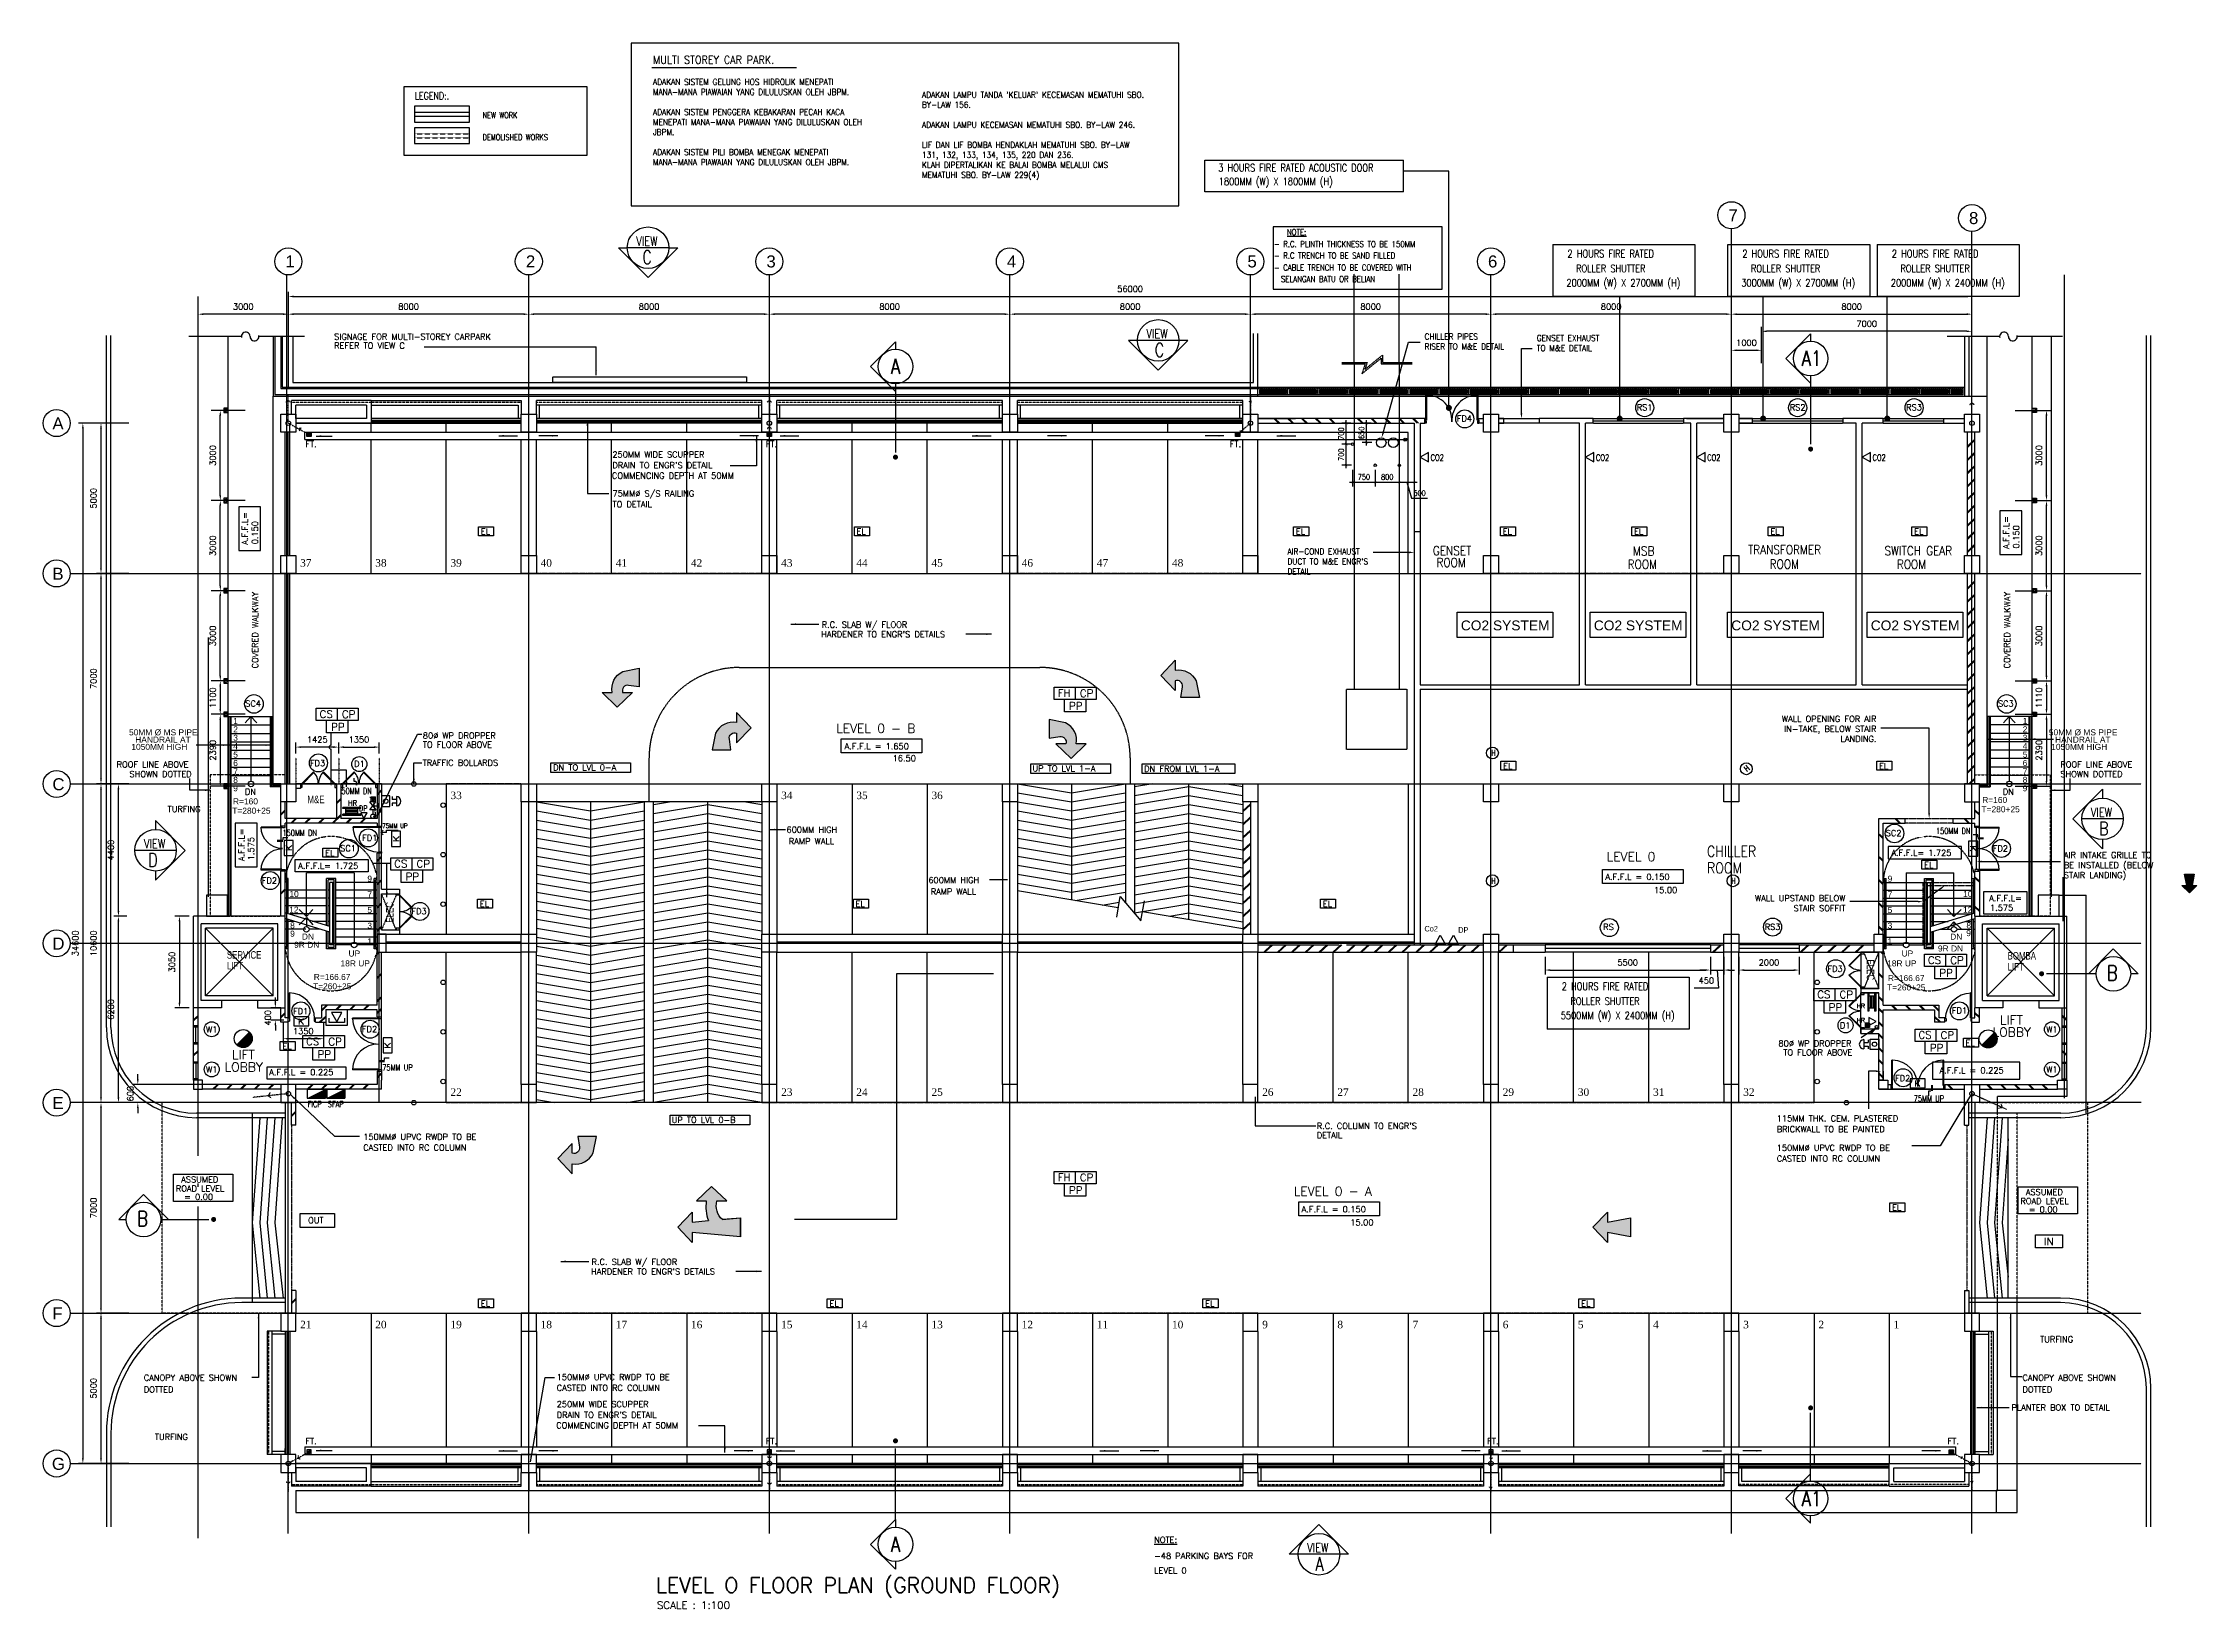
# Model space of a CAD drawing. Header units: millimetres. Extents: x -312260 to 194620, y -310600 to 21683.
# Drawn here: x -198257 to -126617, y -262420 to -210344 of the extents above; entities that cross this region are included whole.
import ezdxf
from ezdxf.enums import TextEntityAlignment as Align

# ---------------------------------------------------------------- set-up
doc = ezdxf.new("R2010")
doc.units = ezdxf.units.MM
doc.header["$LTSCALE"] = 5
doc.header["$MEASUREMENT"] = 0
doc.header["$PDMODE"] = 3
for name, pattern in [('CENTER', [2, 1.25, -0.25, 0.25, -0.25]), ('CENTERX2', [4, 2.5, -0.5, 0.5, -0.5]), ('DASHDOT', [1, 0.5, -0.25, 0, -0.25]), ('DASHDOT2', [0.5, 0.25, -0.125, 0, -0.125]), ('DASHED', [0.75, 0.5, -0.25]), ('DASHED2', [0.375, 0.25, -0.125]), ('DASHEDX2', [1.5, 1, -0.5]), ('HIDDEN', [0.375, 0.25, -0.125]), ('HIDDEN2', [0.1875, 0.125, -0.0625])]:
    doc.linetypes.add(name, pattern=pattern)
for name, color, linetype in [('-ac', 2, 'Continuous'), ('-FF', 240, 'Continuous'), ('-ff.txt', 2, 'Continuous'), ('-HR', 4, 'Continuous'), ('-HR TEXT', 4, 'Continuous'), ('-TRENCH', 65, 'Continuous'), ('-TRENCH DETAIL', 73, 'Continuous'), ('-WET RISER', 2, 'Continuous'), ('1-ROAD', 1, 'Continuous'), ('2-DR', 202, 'Continuous'), ('ARROW', 254, 'Continuous'), ('beam_p', 1, 'Continuous'), ('BOMBA', 7, 'Continuous'), ('col', 7, 'Continuous'), ('COVEREDWALKWAY', 31, 'DASHED2'), ('CP', 8, 'Continuous'), ('CP NUMBERING', 1, 'Continuous'), ('DEMOLISHED- ASBUILT', 8, 'DASHED2'), ('DIM', 7, 'Continuous'), ('DOOR', 7, 'Continuous'), ('DR', 1, 'Continuous'), ('DRAIN', 5, 'Continuous'), ('DW-T', 7, 'Continuous'), ('EL & K', 10, 'Continuous'), ('FIX', 5, 'Continuous'), ('GRATING', 251, 'Continuous'), ('GRID', 9, 'CENTER'), ('HIDDEN', 9, 'HIDDEN2'), ('HORDING', 4, 'DASHDOT'), ('L', 1, 'Continuous'), ('LEG-T', 7, 'Continuous'), ('LINE', 7, 'Continuous'), ('MV', 7, 'Continuous'), ('parap', 7, 'Continuous'), ('park L', 9, 'DASHEDX2'), ('R25', 5, 'Continuous'), ('RAIL', 1, 'Continuous'), ('RC', 3, 'Continuous'), ('RWDP', 1, 'Continuous'), ('SPEC', 7, 'Continuous'), ('SUB-STATION', 255, 'Continuous'), ('T35', 2, 'Continuous'), ('TEXT', 7, 'Continuous'), ('wall', 2, 'Continuous'), ('WALL-FULL', 7, 'Continuous'), ('WIN', 5, 'Continuous'), ('WP', 50, 'Continuous')]:
    doc.layers.add(name, color=color, linetype=linetype)
doc.styles.add('ARIAL', font='ARIAL.TTF', dxfattribs={"height": 250})
doc.styles.add('CARPARK NO', font='TIMES.TTF', dxfattribs={"height": 200})
doc.styles.add('E', font='ROMANS.SHX', dxfattribs={"width": 0.9})
doc.styles.add('HELV', font='HELV.shx')
doc.styles.add('HELVL', font='HELVL.shx')
doc.styles.add('ROMANS', font='romans.shx', dxfattribs={"width": 0.9, "height": 450})
doc.styles.add('ROMS', font='romans.shx', dxfattribs={"width": 0.8, "height": 230})
doc.styles.add('S100', font='ROMANS.shx', dxfattribs={"height": 200})
doc.styles.add('STANDARDS', font='simplex.shx')
doc.styles.add('STYLE1', font='ROMANS.SHX', dxfattribs={"width": 0.8})
doc.dimstyles.new('DIM', dxfattribs={"dimtxt": 150, "dimasz": 150, "dimexe": 0.18, "dimexo": 50, "dimgap": 50, "dimtad": 1, "dimdec": 0, "dimzin": 0, "dimdsep": 46, "dimtxsty": 'ROMANS', "dimcen": 0.09, "dimclrd": 256, "dimclre": 256, "dimclrt": 256, "dimadec": 0, "dimazin": 0, "dimtfac": 1, "dimtdec": 0, "dimtix": 1, "dimtmove": 0, "dimatfit": 0, "dimfxl": 1, "dimtolj": 1, "dimtzin": 0, "dimarcsym": 0})
doc.dimstyles.new('S100', dxfattribs={"dimscale": 0, "dimtxt": 150, "dimasz": 175, "dimexe": 150, "dimexo": 150, "dimgap": 150, "dimtad": 1, "dimdec": 0, "dimzin": 0, "dimdsep": 46, "dimtxsty": 'S100', "dimcen": 0, "dimdle": 100, "dimclrd": 5, "dimclre": 5, "dimclrt": 1, "dimaunit": 1, "dimadec": 0, "dimazin": 0, "dimtfac": 1, "dimtdec": 0, "dimtofl": 0, "dimtmove": 1, "dimatfit": 3, "dimfxl": 1, "dimtolj": 1, "dimtzin": 0, "dimarcsym": 0})

msp = doc.modelspace()

# ---------------------------------------------------------------- texts
at = {"layer": '-ac', "style": 'STYLE1', "width": 0.85}
for s, p in [('CHILLER ', (-142915.6, -237406.5)), ('ROOM', (-142915.6, -237955.4))]:
    msp.add_text(s, height=360, dxfattribs=at).set_placement(p)
at = {"layer": '-FF', "color": 2, "style": 'ARIAL'}
for p in [(-149625.1, -229874.9), (-145201.9, -229874.9), (-140631, -229874.9), (-135990.9, -229874.9)]:
    msp.add_text('CO2 SYSTEM', height=327.68, dxfattribs=at).set_placement(p, align=Align.CENTER)
at = {"layer": '-FF', "color": 2, "style": 'STANDARDS', "width": 0.7}
for p in [(-150087.4, -234051.3), (-150087.4, -238306.3), (-142104.5, -238306.3)]:
    msp.add_text('H', height=200, dxfattribs=at).set_placement(p)
msp.add_text('H', height=200, rotation=39.267795, dxfattribs=at).set_placement((-141584.9, -234589.1))
at = {"layer": '-FF', "color": 2}
for s, p in [('Co2', (-152312.2, -239889.1)), ('DP', (-151187.9, -239929.6))]:
    msp.add_text(s, height=183.6, dxfattribs=at).set_placement(p)
at = {"layer": '-ff.txt', "style": 'STANDARDS', "width": 0.7}
for p in [(-152106.2, -224236.3), (-146606.8, -224236.3), (-142906.8, -224236.3), (-137406.8, -224236.3)]:
    msp.add_text('CO2', height=210, dxfattribs=at).set_placement(p)
at = {"layer": '-HR TEXT', "color": 2, "style": 'ROMANS', "width": 0.8}
for s, p in [('HR', (-188110.2, -235710.5)), ('DP', (-187751.9, -235884.1))]:
    msp.add_text(s, height=180, dxfattribs=at).set_placement(p)
at = {"layer": '-TRENCH DETAIL', "color": 1, "style": 'ROMS', "width": 0.8}
for s, p in [('3 HOURS FIRE RATED ACOUSTIC DOOR', (-159168.4, -214615)), ('1800MM (W) X 1800MM (H)', (-159150.7, -215070.9))]:
    msp.add_text(s, height=250, dxfattribs=at).set_placement(p)
for s, p in [('2 HOURS FIRE RATED', (-146115, -217472.1)), ('ROLLER SHUTTER', (-146115, -217965)), ('2 HOURS FIRE RATED', (-140297.6, -217472.1)), ('ROLLER SHUTTER', (-140297.6, -217965)), ('2 HOURS FIRE RATED', (-135325.4, -217472.1)), ('ROLLER SHUTTER', (-135325.4, -217965)), ('2000MM (W) X 2700MM (H)', (-145694.2, -218443.1)), ('3000MM (W) X 2700MM (H)', (-139876.8, -218443.1)), ('2000MM (W) X 2400MM (H)', (-134904.6, -218443.1)), ('2 HOURS FIRE RATED', (-146304.4, -241837.8)), ('ROLLER SHUTTER', (-146304.4, -242330.6)), ('5500MM (W) X 2400MM (H)', (-145883.6, -242808.8))]:
    msp.add_text(s, height=250, dxfattribs=at).set_placement(p, align=Align.CENTER)
at = {"color": 1, "style": 'S100'}
for p in [(-189533.8, -223777.7), (-174221.5, -223777.7), (-158785.1, -223777.7), (-189533.8, -256936.3), (-174221.5, -256936.3), (-150221.5, -256936.3), (-134909.1, -256936.3)]:
    msp.add_text('FT.', height=200, rotation=0, dxfattribs=at).set_placement(p)
at = {"color": 2, "style": 'S100'}
for s, height, rotation, p in [('A.F.F.L= ', 200, 90, (-191444.7, -227030.6)), ('0.150', 200, 90, (-191109.5, -227013.1)), ('A.F.F.L= ', 200, 90, (-132865.1, -227169.2)), ('0.150', 200, 90, (-132529.9, -227151.8)), ('A.F.F.L = 1.650', 200, 0, (-171596.4, -233832.1)), ('DN TO LVL 0-A', 200, 0, (-181291.8, -234536.5)), ('UP TO LVL 1-A', 200, 0, (-165349.2, -234566.6)), ('DN FROM LVL 1-A', 200, 0, (-161632, -234578.2)), ('DN', 200, 0, (-191543.2, -235340.6)), ('DN', 200, 0, (-133072.1, -235340.6)), ('A.F.F.L= ', 200, 90, (-191558.1, -237550.6)), (' 1.575', 200, 90, (-191239.7, -237658.3)), ('A.F.F.L= 1.725', 200, 0, (-189768.7, -237806.1)), ('A.F.F.L= 1.725', 200, 0, (-136780.8, -237372.8)), ('A.F.F.L = 0.150', 200, 0, (-146292.3, -238174.4)), ('A.F.F.L= ', 200, 0, (-133529.7, -238881.6)), (' 1.575', 200, 0, (-133637.4, -239200)), ('A.F.F.L = 0.225', 200, 0, (-190733.9, -244671.6)), ('A.F.F.L = 0.225', 200, 0, (-135180.9, -244609.5)), ('UP TO LVL 0-B', 200, 0, (-177349.2, -246257.4)), ('ROAD LEVEL ', 200, 0, (-193840.4, -248537.5)), ('ASSUMED ', 200, 0, (-193661.6, -248239)), ('ASSUMED ', 200, 0, (-132309.4, -248656.7)), ('= 0.00', 200, 0, (-193562.9, -248817.8)), ('A.F.F.L = 0.150', 200, 0, (-156395.7, -249228.1)), ('ROAD LEVEL ', 200, 0, (-132488.2, -248955.1)), ('= 0.00', 200, 0, (-132210.7, -249235.5)), ('OUT', 200, 0, (-189442.8, -249595.1)), ('IN', 250, 0, (-131703.9, -250325.3))]:
    msp.add_text(s, height=height, rotation=rotation, dxfattribs=at).set_placement(p)
at = {"color": 3, "style": 'S100'}
for s, p in [('LEVEL 0 - B', (-171876.4, -233285.9)), ('LEVEL 0 ', (-146252.2, -237550.8)), ('LEVEL 0 - A', (-156656, -248681.9))]:
    msp.add_text(s, height=300, rotation=0, dxfattribs=at).set_placement(p)
at = {"color": 2, "style": 'HELVL', "width": 0.75}
for s, rotation, p in [('M&E', 0, (-189463.4, -235622.7)), ('ELEC', 90, (-186600.4, -239593.8)), ('SERVICE', 0, (-192144.1, -240793.9)), ('BOMBA', 0, (-132916, -240823.2)), ('LIFT', 0, (-192144.1, -241154)), ('ELEC', 270, (-137598.7, -240821.6)), ('LIFT', 0, (-132916, -241189.1))]:
    msp.add_text(s, height=250, rotation=rotation, dxfattribs=at).set_placement(p)
at = {"layer": 'CP NUMBERING', "style": 'CARPARK NO'}
for s, p in [('37', (-189707.9, -227756.2)), ('38', (-187207.9, -227756.2)), ('39', (-184707.9, -227756.2)), ('40', (-181707.9, -227756.2)), ('41', (-179207.9, -227756.2)), ('42', (-176707.9, -227756.2)), ('43', (-173707.9, -227756.2)), ('44', (-171207.9, -227756.2)), ('45', (-168707.9, -227756.2)), ('46', (-165707.9, -227756.2)), ('47', (-163207.9, -227756.2)), ('48', (-160707.9, -227756.2)), ('33', (-184707.9, -235487.4)), ('34', (-173707.9, -235487.4)), ('35', (-171207.9, -235487.4)), ('36', (-168707.9, -235487.4)), ('22', (-184707.9, -245356.2)), ('23', (-173707.9, -245356.2)), ('24', (-171207.9, -245356.2)), ('25', (-168707.9, -245356.2)), ('26', (-157707.9, -245356.2)), ('27', (-155207.9, -245356.2)), ('28', (-152707.9, -245356.2)), ('29', (-149707.9, -245356.2)), ('30', (-147207.9, -245356.2)), ('31', (-144707.9, -245356.2)), ('32', (-141707.9, -245356.2)), ('21', (-189707.9, -253087.4)), ('20', (-187207.9, -253087.4)), ('19', (-184707.9, -253087.4)), ('18', (-181707.9, -253087.4)), ('17', (-179207.9, -253087.4)), ('16', (-176707.9, -253087.4)), ('15', (-173707.9, -253087.4)), ('14', (-171207.9, -253087.4)), ('13', (-168707.9, -253087.4)), ('12', (-165707.9, -253087.4)), ('11', (-163207.9, -253087.4)), ('10', (-160707.9, -253087.4)), ('9', (-157707.9, -253087.4)), ('8', (-155207.9, -253087.4)), ('7', (-152707.9, -253087.4)), ('6', (-149707.9, -253087.4)), ('5', (-147207.9, -253087.4)), ('4', (-144707.9, -253087.4)), ('3', (-141707.9, -253087.4)), ('2', (-139207.9, -253087.4)), ('1', (-136707.9, -253087.4))]:
    msp.add_text(s, height=250, dxfattribs=at).set_placement(p)
at = {"layer": 'DEFPOINTS', "color": 2, "style": 'S100'}
for s, p in [('16.50', (-169997.8, -234230.9)), ('15.00', (-144673.9, -238612.1)), ('15.00', (-154777.3, -249665.8))]:
    msp.add_text(s, height=200, rotation=0, dxfattribs=at).set_placement(p)
at = {"layer": 'DW-T', "color": 7, "style": 'E'}
for s, p in [('FD4', (-151234.4, -222932)), ('RS1', (-145248.5, -222559.5)), ('RS2', (-140159.8, -222559.5)), ('RS3', (-136288.7, -222559.5)), ('FD3', (-189379.4, -234392.2)), ('D1', (-187911.3, -234413.9)), ('FD1', (-187645.2, -236880.7)), ('FD2', (-133406.1, -237229.5)), ('FD2', (-190982.8, -238296.8)), ('RS', (-146365, -239838.3)), ('RS3', (-140993.2, -239835.5)), ('FD3', (-138906.8, -241231.9)), ('FD1', (-189943.5, -242640.7)), ('FD1', (-134765.8, -242617.9)), ('FD2', (-187651, -243237.8)), ('D1', (-138491.8, -243112.8)), ('FD2', (-136658.6, -244870.2))]:
    msp.add_text(s, height=200, dxfattribs=at).set_placement(p)
at = {"layer": 'EL & K', "color": 10, "style": 'ROMS'}
for p in [(-183697.5, -226684.8), (-171197.5, -226684.8), (-156585.5, -226684.8), (-149707.5, -226684.8), (-145339.4, -226684.8), (-140804.9, -226684.8), (-136020.7, -226684.8), (-149692.5, -234487.3), (-137192.5, -234487.3), (-188873.7, -237380.5), (-135689.8, -237779.1), (-183730.3, -239072.3), (-171230.3, -239072.3), (-155691, -239072.3), (-134310.3, -243698.9), (-190291.6, -243808.8), (-136759, -249168), (-183697.5, -252362.8), (-172101, -252362.8), (-159601, -252362.8), (-147101, -252362.8)]:
    msp.add_text('EL', height=200, dxfattribs=at).set_placement(p)
at = {"layer": 'EL & K', "color": 10, "style": 'ROMS', "width": 1.2}
for rotation, p in [(90, (-189987.4, -237219.2)), (90, (-186412.2, -236919.2)), (270, (-134161.7, -237022.4)), (90, (-186697.4, -243787.8))]:
    msp.add_text('K', height=200, rotation=rotation, dxfattribs=at).set_placement(p)
for p in [(-189778.6, -242983.1), (-136017.2, -245042.9)]:
    msp.add_text('K', height=200, dxfattribs=at).set_placement(p)
at = {"layer": 'GRID', "color": 3, "style": 'HELV'}
for s, p in [('7', (-142198.1, -216269.1)), ('8', (-134198.1, -216363.2)), ('1', (-190198.1, -217805.8)), ('2', (-182198.1, -217805.8)), ('3', (-174198.1, -217805.8)), ('4', (-166198.1, -217805.8)), ('5', (-158198.1, -217805.8)), ('6', (-150198.1, -217805.8)), ('A', (-197946.8, -223193.5)), ('B', (-197946.8, -228193.5)), ('C', (-197946.8, -235193.5)), ('D', (-197946.8, -240493.5)), ('E', (-197946.8, -245793.5)), ('F', (-197946.8, -252793.5)), ('G', (-197964.6, -257793.5))]:
    msp.add_text(s, height=400, dxfattribs=at).set_placement(p)
at = {"layer": 'HORDING', "color": 3, "linetype": 'Continuous', "style": 'ROMANS', "width": 0.8}
msp.add_text('LEGEND:.', height=240, dxfattribs=at).set_placement((-185895.4, -212220.1))
at = {"layer": 'LEG-T', "color": 2, "ltscale": 10, "style": 'S100'}
for s, p in [('FH', (-164294.4, -231964.4, 1943.7)), ('CP', (-163547.6, -231970.1, 1943.7)), ('CS', (-188838.4, -232661.4, 1943.7)), ('CP', (-188091.5, -232667.1, 1943.7)), ('PP', (-163907.8, -232392.1, 1943.7)), ('PP', (-188451.8, -233089.1, 1943.7)), ('CS', (-186360.3, -237636.6, 1943.7)), ('CP', (-185613.4, -237642.3, 1943.7)), ('PP', (-185973.7, -238064.3, 1943.7)), ('CS', (-135345.4, -240841.8, 1943.7)), ('PP', (-134958.8, -241269.5, 1943.7)), ('CP', (-134598.6, -240847.5, 1943.7)), ('CS', (-139026.9, -241983.3, 1943.7)), ('CP', (-138280, -241989, 1943.7)), ('PP', (-138640.3, -242411, 1943.7)), ('CS', (-189289.8, -243548.8, 1943.7)), ('CP', (-188542.9, -243554.5, 1943.7)), ('CS', (-135661.6, -243331.8, 1943.7)), ('CP', (-134914.7, -243337.5, 1943.7)), ('PP', (-188903.2, -243976.5, 1943.7)), ('PP', (-135275, -243759.5, 1943.7)), ('FH', (-164294.4, -248066.2, 1943.7)), ('PP', (-163907.8, -248493.9, 1943.7)), ('CP', (-163547.6, -248071.9, 1943.7))]:
    msp.add_text(s, height=250, dxfattribs=at).set_placement(p, align=Align.MIDDLE)
at = {"layer": 'LINE', "color": 7, "style": 'ROMANS', "width": 0.8}
for s, p in [('NEW WORK', (-183637.6, -212843.2)), ('DEMOLISHED WORKS', (-183637.6, -213575))]:
    msp.add_text(s, height=200, dxfattribs=at).set_placement(p)
at = {"layer": 'LINE', "color": 7, "char_height": 200, "width": 8000, "attachment_point": 7, "style": 'ROMANS'}
for s, insert in [('\\A1;{\\H1.3x;\\C3;MULTI STOREY CAR PARK.\\P}\\PADAKAN SISTEM GELUNG HOS HIDROLIK MENEPATI MANA-MANA PIAWAIAN YANG DILULUSKAN OLEH JBPM.\\P\\PADAKAN SISTEM PENGGERA KEBAKARAN PECAH KACA MENEPATI MANA-MANA PIAWAIAN YANG DILULUSKAN OLEH JBPM.\\P\\PADAKAN SISTEM PILI BOMBA MENEGAK MENEPATI MANA-MANA PIAWAIAN YANG DILULUSKAN OLEH JBPM.', (-177970.5, -214404.7)), ("\\A1;ADAKAN LAMPU TANDA 'KELUAR' KECEMASAN MEMATUHI SBO. BY-LAW 156.\\P\\PADAKAN LAMPU KECEMASAN MEMATUHI SBO. BY-LAW 246.\\P\\PLIF DAN LIF BOMBA HENDAKLAH MEMATUHI SBO. BY-LAW 131, 132, 133, 134, 135, 220 DAN 236.\\PKLAH DIPERTALIKAN KE BALAI BOMBA MELALUI CMS MEMATUHI SBO. BY-LAW 229(4)", (-169021.5, -214896.8))]:
    msp.add_mtext(s, dxfattribs=dict(at, insert=insert))
at = {"layer": 'SPEC', "color": 7, "style": 'ROMANS', "width": 0.85}
for s, p in [('- R.C. PLINTH THICKNESS TO BE 150MM', (-157316.4, -217128.3)), ('- R.C TRENCH TO BE SAND FILLED', (-157316.4, -217511.1)), ('- CABLE TRENCH TO BE COVERED WITH', (-157316.4, -217910.8)), ('  SELANGAN BATU OR BELIAN', (-157316.4, -218291.5))]:
    msp.add_text(s, height=200, dxfattribs=at).set_placement(p)
at = {"layer": 'SPEC', "color": 2, "style": 'ROMANS', "width": 0.85}
msp.add_text('NOTE:', height=200, dxfattribs=at).set_placement((-156888.6, -216732))
at = {"layer": 'SPEC', "style": 'S100'}
for s, height, p in [('SIGNAGE FOR MULTI-STOREY CARPARK', 200, (-188574.8, -220208.8)), ('REFER TO VIEW C', 200, (-188574.8, -220505.8)), ('250MM WIDE SCUPPER', 200, (-179320.9, -224126.3)), ('COMMENCING DEPTH AT 50MM', 200, (-179335.4, -224830.9)), ("DRAIN TO ENGR'S DETAIL", 200, (-179320.9, -224484.6)), ('TO DETAIL', 200, (-179316.1, -225783.6)), ('75MM%%C S/S RAILING', 200, (-179316.1, -225425.3)), ("HARDENER TO ENGR'S DETAILS", 200, (-172379.1, -230106.5)), ('R.C. SLAB W/ FLOOR', 200, (-172360.1, -229786.4)), ('80%%C WP DROPPER', 200, (-185625.7, -233475.8)), ('ROOF LINE ABOVE', 200, (-195810.6, -234435.1)), ('TRAFFIC BOLLARDS', 200, (-185631.9, -234377.9)), ('TO FLOOR ABOVE', 200, (-185625.7, -233777.1)), ('ROOF LINE ABOVE', 200, (-131159.9, -234435.1)), ('SHOWN DOTTED', 200, (-195382, -234755)), ('SHOWN DOTTED', 200, (-131159.9, -234755)), ('600MM HIGH ', 200, (-173529.5, -236605.7)), ('RAMP WALL', 200, (-173452.5, -236988.7)), ('600MM HIGH ', 200, (-168810.5, -238281.7)), ('RAMP WALL', 200, (-168733.5, -238664.7)), ('HR', 150, (-137936.2, -242444.9)), ('HR', 150, (-137936.2, -242918)), ('80%%C WP DROPPER', 200, (-140535.8, -243713.8)), ('TO FLOOR ABOVE', 200, (-140375.6, -244012.7)), ("R.C. COLUMN TO ENGR'S", 200, (-155893, -246457.6)), ('BRICKWALL TO BE PAINTED', 200, (-140591.8, -246564.9)), ('115MM THK. CEM. PLASTERED', 200, (-140591.8, -246206.6)), ('CASTED INTO RC COLUMN', 200, (-187607.1, -247178.4)), ('150MM%%C UPVC RWDP TO BE', 200, (-187607.1, -246820.1)), ('DETAIL', 200, (-155893, -246769.2)), ('150MM%%C UPVC RWDP TO BE', 200, (-140591.8, -247184.9)), ('CASTED INTO RC COLUMN', 200, (-140591.8, -247543.2)), ("HARDENER TO ENGR'S DETAILS", 200, (-180031.9, -251297.8)), ('R.C. SLAB W/ FLOOR', 200, (-180012.9, -250977.8)), ('CANOPY ABOVE SHOWN', 200, (-194907.1, -254829.5)), ('DOTTED', 200, (-194907.1, -255221.9)), ('CASTED INTO RC COLUMN', 200, (-181173.4, -255169.4)), ('150MM%%C UPVC RWDP TO BE', 200, (-181173.4, -254811.1)), ('CANOPY ABOVE SHOWN', 200, (-132417.6, -254829.5)), ('DOTTED', 200, (-132417.6, -255221.9)), ('250MM WIDE SCUPPER', 200, (-181173.4, -255710.6)), ('PLANTER BOX TO DETAIL', 200, (-132786.4, -255821.6)), ('COMMENCING DEPTH AT 50MM', 200, (-181188, -256415.2)), ("DRAIN TO ENGR'S DETAIL", 200, (-181173.4, -256068.9))]:
    msp.add_text(s, height=height, dxfattribs=at).set_placement(p)
for p in [(-191106, -231141.8), (-132833.1, -231141.8)]:
    msp.add_text('COVERED WALKWAY', height=200, rotation=90, dxfattribs=at).set_placement(p)
at = {"layer": 'SPEC', "color": 7, "char_height": 200, "attachment_point": 7, "style": 'ROMANS'}
for s, insert in [('\\A1;CHILLER PIPES\\PRISER TO M&E DETAIL', (-152307.7, -220537.3)), ('\\A1;GENSET EXHAUST\\PTO M&E DETAIL', (-148574.5, -220587.5))]:
    msp.add_mtext(s, dxfattribs=dict(at, insert=insert))
at = {"layer": 'SPEC', "color": 7, "insert": (-156868, -228017.6), "char_height": 200, "width": 3000, "attachment_point": 7, "style": 'ROMANS'}
msp.add_mtext("\\A1;AIR-COND EXHAUST DUCT TO M&E ENGR'S DETAIL", dxfattribs=at)
at = {"layer": 'TEXT', "color": 2, "style": 'E', "width": 0.8}
for s, height, p in [('VIEW', 300, (-178527, -217082.3)), ('C', 450, (-178326.1, -217690.5)), ('VIEW', 300, (-161559.4, -220163.3)), ('C', 450, (-161290, -220776.8)), ('VIEW', 300, (-130147.9, -236076.1)), ('B', 450, (-129878.5, -236689.5)), ('VIEW', 300, (-194899.4, -237123.3)), ('D', 450, (-194768.8, -237736.8)), ('VIEW', 300, (-156212.5, -260536.2)), ('A', 450, (-155943.1, -261149.7))]:
    msp.add_text(s, height=height, dxfattribs=at).set_placement(p)
at = {"layer": 'TEXT', "color": 4, "style": 'E', "width": 0.8}
for s, p in [('A1', (-139761.3, -221079)), ('A', (-170056.4, -221347.2)), ('B', (-129613.1, -241519.9)), ('B', (-195126.6, -249690.2)), ('A1', (-139761.3, -259002.5)), ('A', (-170056.4, -260517.7))]:
    msp.add_text(s, height=500, dxfattribs=at).set_placement(p)
at = {"layer": 'TEXT', "style": 'STYLE1', "width": 0.85}
for s, p in [('GENSET', (-152030.8, -227375.3)), ('MSB', (-145374.7, -227385.4)), ('TRANSFORMER', (-141547.3, -227342.4)), ('SWITCH GEAR', (-137010.6, -227378.6)), ('ROOM', (-151910.1, -227769.6)), ('ROOM', (-145550, -227830.2)), ('ROOM', (-140827.3, -227824)), ('ROOM', (-136597.5, -227830.4))]:
    msp.add_text(s, height=300, dxfattribs=at).set_placement(p)
at = {"layer": 'TEXT', "color": 1, "style": 'HELVL'}
for s, p in [('1', (-191932.4, -232986.9)), ('1', (-132412.4, -232986.9)), ('50MM %%C MS PIPE ', (-195399.2, -233367.2)), ('HANDRAIL AT ', (-195192.5, -233609.4)), ('3', (-191932.4, -233546.9)), ('2', (-191932.4, -233266.9)), ('3', (-132412.4, -233546.9)), ('2', (-132412.4, -233266.9)), ('50MM %%C MS PIPE ', (-131542.5, -233367.2)), ('HANDRAIL AT ', (-131335.7, -233609.4)), (' 1050MM HIGH', (-195398.6, -233850.1)), ('4', (-191932.4, -233826.9)), ('5', (-191932.4, -234106.9)), ('6', (-191932.4, -234386.9)), ('4', (-132412.4, -233826.9)), ('5', (-132412.4, -234106.9)), ('6', (-132412.4, -234386.9)), (' 1050MM HIGH', (-131541.9, -233850.1)), ('8', (-191932.4, -234946.9)), ('7', (-191932.4, -234666.9)), ('8', (-132412.4, -234946.9)), ('7', (-132412.4, -234666.9)), ('9', (-191932.4, -235226.9)), ('R=160', (-191940.2, -235663)), ('R=160', (-133758.6, -235615.8)), ('9', (-132412.4, -235226.9)), ('T=280+25', (-191964.6, -235973.4)), ('T=280+25', (-133782.9, -235926.3)), ('10', (-190064, -238742.6)), ('9', (-187471.4, -238235.5)), ('7', (-187471.4, -238755.5)), ('9', (-136904.9, -238235.5)), ('7', (-136904.9, -238755.5)), ('10', (-134392.4, -238742.6)), ('12', (-190069.8, -239266.3)), ('5', (-187471.4, -239275.5)), ('5', (-136904.9, -239275.5)), ('12', (-134398.3, -239266.3)), ('8', (-190039.2, -239788.1)), ('9', (-190039.2, -240063)), ('3', (-187471.4, -239795.5)), ('3', (-136904.9, -239795.5)), ('9', (-134289.7, -240045.2)), ('8', (-134283.9, -239788.1)), ('9R DN', (-189907.2, -240433.1)), ('1', (-187471.4, -240315.5)), ('1', (-136904.9, -240315.5)), ('9R DN', (-135231.2, -240555.6)), ('R=166.67', (-189253.8, -241501.9)), ('18R UP', (-188363.7, -241051.5)), ('18R UP', (-136921.9, -241051.5)), ('R=166.67', (-136895.5, -241540.3)), ('T=260+25', (-189278.2, -241812.3)), ('T=260+25', (-136919.9, -241850.7))]:
    msp.add_text(s, height=200, rotation=0, dxfattribs=at).set_placement(p)
at = {"layer": 'TEXT', "color": 7}
for s, height, style, p in [('SC4', 200, 'E', (-191533.2, -232411.4)), ('SC3', 200, 'E', (-133234.9, -232411.4)), ('SC1', 200, 'E', (-188375.2, -237223.7)), ('SC2', 200, 'E', (-136967.4, -236717.8)), ('FD3', 200, 'E', (-186005.9, -239317.9)), ('W1', 200, 'E', (-192837.7, -243246.2)), ('W1', 200, 'E', (-131627.6, -243246.2)), ('W1', 200, 'E', (-192837.7, -244579.1)), ('W1', 200, 'E', (-131627.6, -244579.1)), ('SCALE : 1:100', 250, 'S100', (-177839.8, -262419.8))]:
    msp.add_text(s, height=height, dxfattribs=dict(at, style=style)).set_placement(p)
at = {"layer": 'TEXT', "color": 7, "width": 0.8}
for s, height, style, p in [('50MM DN', 200, 'S100', (-188332.4, -235317.8)), ('75MM UP', 150, 'S100', (-186973, -236450.8)), ('150MM DN', 200, 'S100', (-190293, -236710.4)), ('150MM DN', 200, 'S100', (-135295.1, -236648)), ('75MM UP', 200, 'S100', (-186973, -244513.5)), ('FICP', 200, 'S100', (-189455.8, -245727.8)), ('SFAP', 200, 'S100', (-188787.7, -245727.8)), ('75MM UP', 200, 'E', (-136035.3, -245545.6))]:
    msp.add_text(s, height=height, dxfattribs=dict(at, style=style)).set_placement(p)
at = {"layer": 'TEXT', "color": 1, "style": 'S100'}
for p in [(-194115.4, -235918.5), (-131832.8, -253554.3), (-194538.4, -256798.6)]:
    msp.add_text('TURFING', height=200, dxfattribs=at).set_placement(p)
at = {"layer": 'TEXT'}
for s, style, p in [('DN', 'HELVL', (-189648.6, -240158.7)), ('DN', 'HELVL', (-134824.1, -240164.1)), ('UP', 'HELVL', (-188097.8, -240721.8)), ('UP', 'HELVL', (-136440.3, -240721.8)), ('%%UNOTE:', 'S100', (-161301.4, -260224.2)), ('-48 PARKING BAYS FOR ', 'S100', (-161301.4, -260758.3)), ('LEVEL 0', 'S100', (-161301.4, -261243.3))]:
    msp.add_text(s, height=200, rotation=0, dxfattribs=dict(at, style=style)).set_placement(p)
at = {"layer": 'TEXT', "color": 3, "style": 'S100'}
for s, p in [('LIFT', (-133168.2, -242979.7)), ('LOBBY', (-133412.7, -243387.4)), ('LOBBY', (-192219.6, -244549.4)), ('LIFT', (-191975.1, -244141.7))]:
    msp.add_text(s, height=300, rotation=0, dxfattribs=at).set_placement(p)
msp.add_text('LEVEL O FLOOR PLAN (GROUND FLOOR)', height=500, dxfattribs=at).set_placement((-177869, -261879.5))
at = {"layer": 'wall', "color": 2, "char_height": 200, "width": 3500, "style": 'S100'}
for s, insert, attachment_point in [('\\A1;WALL OPENING FOR AIR IN-TAKE, BELOW STAIR LANDING.', (-137277.3, -233586.3), 9), ('\\A1;AIR INTAKE GRILLE TO BE INSTALLED (BELOW STAIR LANDING)', (-131044.8, -238181.4), 7), ('\\A1;WALL UPSTAND BELOW STAIR SOFFIT', (-138309, -239217.2), 9)]:
    msp.add_mtext(s, dxfattribs=dict(at, insert=insert, attachment_point=attachment_point))

# ---------------------------------------------------------------- blocks, each defined once
blk = doc.blocks.new('*D115')
at = {"layer": 'DEFPOINTS', "color": 0}
for p in [(-150100, -219360), (-150100, -219360), (-142100, -220817)]:
    blk.add_point(p, dxfattribs=at)
at = {"layer": 'DIM', "color": 5, "lineweight": -2}
for p, q in [((-142100, -220667), (-142100, -219210)), ((-142275, -219360), (-149925, -219360))]:
    blk.add_line(p, q, dxfattribs=at)
at = {"layer": 'DIM', "color": 5}
for points in [[(-149925, -219331), (-149925, -219389), (-150100, -219360)], [(-142275, -219331), (-142275, -219389), (-142100, -219360)]]:
    blk.add_solid(points, dxfattribs=at)
at = {"layer": 'DIM', "color": 1, "insert": (-146100, -219110), "char_height": 200, "attachment_point": 5, "style": 'S100'}
blk.add_mtext('\\A1;8000', dxfattribs=at)
blk = doc.blocks.new('*D116')
at = {"layer": 'DEFPOINTS', "color": 0}
for p in [(-158100, -219360), (-158100, -219360), (-150100, -219360)]:
    blk.add_point(p, dxfattribs=at)
at = {"layer": 'DIM', "color": 5, "lineweight": -2}
blk.add_line((-150275, -219360), (-157925, -219360), dxfattribs=at)
at = {"layer": 'DIM', "color": 5}
for points in [[(-157925, -219331), (-157925, -219389), (-158100, -219360)], [(-150275, -219331), (-150275, -219389), (-150100, -219360)]]:
    blk.add_solid(points, dxfattribs=at)
at = {"layer": 'DIM', "color": 1, "insert": (-154100, -219110), "char_height": 200, "attachment_point": 5, "style": 'S100'}
blk.add_mtext('\\A1;8000', dxfattribs=at)
blk = doc.blocks.new('*D117')
at = {"layer": 'DEFPOINTS', "color": 0}
for p in [(-166100, -219360), (-166100, -219360), (-158100, -219360)]:
    blk.add_point(p, dxfattribs=at)
at = {"layer": 'DIM', "color": 5, "lineweight": -2}
blk.add_line((-158275, -219360), (-165925, -219360), dxfattribs=at)
at = {"layer": 'DIM', "color": 5}
for points in [[(-165925, -219331), (-165925, -219389), (-166100, -219360)], [(-158275, -219331), (-158275, -219389), (-158100, -219360)]]:
    blk.add_solid(points, dxfattribs=at)
at = {"layer": 'DIM', "color": 1, "insert": (-162100, -219110), "char_height": 200, "attachment_point": 5, "style": 'S100'}
blk.add_mtext('\\A1;8000', dxfattribs=at)
blk = doc.blocks.new('*D118')
at = {"layer": 'DEFPOINTS', "color": 0}
for p in [(-174100, -219360), (-174100, -219360), (-166100, -219360)]:
    blk.add_point(p, dxfattribs=at)
at = {"layer": 'DIM', "color": 5, "lineweight": -2}
blk.add_line((-166275, -219360), (-173925, -219360), dxfattribs=at)
at = {"layer": 'DIM', "color": 5}
for points in [[(-173925, -219331), (-173925, -219389), (-174100, -219360)], [(-166275, -219331), (-166275, -219389), (-166100, -219360)]]:
    blk.add_solid(points, dxfattribs=at)
at = {"layer": 'DIM', "color": 1, "insert": (-170100, -219110), "char_height": 200, "attachment_point": 5, "style": 'S100'}
blk.add_mtext('\\A1;8000', dxfattribs=at)
blk = doc.blocks.new('*D119')
at = {"layer": 'DEFPOINTS', "color": 0}
for p in [(-182100, -219360), (-182100, -219360), (-174100, -219360)]:
    blk.add_point(p, dxfattribs=at)
at = {"layer": 'DIM', "color": 5, "lineweight": -2}
blk.add_line((-174275, -219360), (-181925, -219360), dxfattribs=at)
at = {"layer": 'DIM', "color": 5}
for points in [[(-181925, -219331), (-181925, -219389), (-182100, -219360)], [(-174275, -219331), (-174275, -219389), (-174100, -219360)]]:
    blk.add_solid(points, dxfattribs=at)
at = {"layer": 'DIM', "color": 1, "insert": (-178100, -219110), "char_height": 200, "attachment_point": 5, "style": 'S100'}
blk.add_mtext('\\A1;8000', dxfattribs=at)
blk = doc.blocks.new('*D120')
at = {"layer": 'DEFPOINTS', "color": 0}
for p in [(-190100, -219360), (-190100, -219360), (-182100, -219360)]:
    blk.add_point(p, dxfattribs=at)
at = {"layer": 'DIM', "color": 5, "lineweight": -2}
blk.add_line((-182275, -219360), (-189925, -219360), dxfattribs=at)
at = {"layer": 'DIM', "color": 5}
for points in [[(-189925, -219331), (-189925, -219389), (-190100, -219360)], [(-182275, -219331), (-182275, -219389), (-182100, -219360)]]:
    blk.add_solid(points, dxfattribs=at)
at = {"layer": 'DIM', "color": 1, "insert": (-186100, -219110), "char_height": 200, "attachment_point": 5, "style": 'S100'}
blk.add_mtext('\\A1;8000', dxfattribs=at)
blk = doc.blocks.new('*D121')
at = {"layer": 'DEFPOINTS', "color": 0}
for p in [(-134100, -218772), (-190099, -221139), (-134100, -221139)]:
    blk.add_point(p, dxfattribs=at)
at = {"layer": 'DIM', "color": 5, "lineweight": -2}
for p, q in [((-190099, -220989), (-190099, -218622)), ((-189924, -218772), (-134275, -218772)), ((-134100, -220989), (-134100, -218622))]:
    blk.add_line(p, q, dxfattribs=at)
at = {"layer": 'DIM', "color": 5}
for points in [[(-189924, -218743), (-189924, -218801), (-190099, -218772)], [(-134275, -218743), (-134275, -218801), (-134100, -218772)]]:
    blk.add_solid(points, dxfattribs=at)
at = {"layer": 'DIM', "color": 1, "insert": (-162100, -218522), "char_height": 200, "attachment_point": 5, "style": 'S100'}
blk.add_mtext('\\A1;56000', dxfattribs=at)
blk = doc.blocks.new('*D122')
at = {"layer": 'DEFPOINTS', "color": 0}
for p in [(-134100, -219360), (-142100, -220817), (-134100, -220817)]:
    blk.add_point(p, dxfattribs=at)
at = {"layer": 'DIM', "color": 5, "lineweight": -2}
for p, q in [((-142100, -220667), (-142100, -219210)), ((-134100, -220667), (-134100, -219210)), ((-141925, -219360), (-134275, -219360))]:
    blk.add_line(p, q, dxfattribs=at)
at = {"layer": 'DIM', "color": 5}
for points in [[(-141925, -219331), (-141925, -219389), (-142100, -219360)], [(-134275, -219331), (-134275, -219389), (-134100, -219360)]]:
    blk.add_solid(points, dxfattribs=at)
at = {"layer": 'DIM', "color": 1, "insert": (-138100, -219110), "char_height": 200, "attachment_point": 5, "style": 'S100'}
blk.add_mtext('\\A1;8000', dxfattribs=at)
blk = doc.blocks.new('*D123')
at = {"layer": 'DEFPOINTS', "color": 0}
for p in [(-195750, -239383), (-195323, -239383), (-195323, -245583)]:
    blk.add_point(p, dxfattribs=at)
at = {"layer": 'DIM', "color": 5, "lineweight": -2}
for p, q in [((-195473, -239383), (-195900, -239383)), ((-195750, -245408), (-195750, -239558)), ((-195473, -245583), (-195900, -245583))]:
    blk.add_line(p, q, dxfattribs=at)
at = {"layer": 'DIM', "color": 5}
for points in [[(-195780, -239558), (-195721, -239558), (-195750, -239383)], [(-195780, -245408), (-195721, -245408), (-195750, -245583)]]:
    blk.add_solid(points, dxfattribs=at)
at = {"layer": 'DIM', "color": 1, "insert": (-196000, -242483), "char_height": 200, "attachment_point": 5, "rotation": 90, "style": 'S100'}
blk.add_mtext('\\A1;6200', dxfattribs=at)
blk = doc.blocks.new('*D124')
at = {"layer": 'DEFPOINTS', "color": 0}
for p in [(-195750, -234983), (-195323, -234983), (-195323, -239383)]:
    blk.add_point(p, dxfattribs=at)
at = {"layer": 'DIM', "color": 5, "lineweight": -2}
for p, q in [((-195473, -234983), (-195900, -234983)), ((-195750, -239208), (-195750, -235158)), ((-195473, -239383), (-195900, -239383))]:
    blk.add_line(p, q, dxfattribs=at)
at = {"layer": 'DIM', "color": 5}
for points in [[(-195780, -235158), (-195721, -235158), (-195750, -234983)], [(-195780, -239208), (-195721, -239208), (-195750, -239383)]]:
    blk.add_solid(points, dxfattribs=at)
at = {"layer": 'DIM', "color": 1, "insert": (-196000, -237183), "char_height": 200, "attachment_point": 5, "rotation": 90, "style": 'S100'}
blk.add_mtext('\\A1;4400', dxfattribs=at)
blk = doc.blocks.new('*D125')
at = {"layer": 'DEFPOINTS', "color": 0}
for p in [(-196330, -252583), (-195256, -252583), (-195256, -257583)]:
    blk.add_point(p, dxfattribs=at)
at = {"layer": 'DIM', "color": 5, "lineweight": -2}
for p, q in [((-195406, -252583), (-196480, -252583)), ((-196330, -257408), (-196330, -252758)), ((-195406, -257583), (-196480, -257583))]:
    blk.add_line(p, q, dxfattribs=at)
at = {"layer": 'DIM', "color": 5}
for points in [[(-196360, -252758), (-196301, -252758), (-196330, -252583)], [(-196360, -257408), (-196301, -257408), (-196330, -257583)]]:
    blk.add_solid(points, dxfattribs=at)
at = {"layer": 'DIM', "color": 1, "insert": (-196580, -255083), "char_height": 200, "attachment_point": 5, "rotation": 90, "style": 'S100'}
blk.add_mtext('\\A1;5000', dxfattribs=at)
blk = doc.blocks.new('*D126')
at = {"layer": 'DEFPOINTS', "color": 0}
for p in [(-196330, -245583), (-195256, -245583), (-195256, -252583)]:
    blk.add_point(p, dxfattribs=at)
at = {"layer": 'DIM', "color": 5, "lineweight": -2}
for p, q in [((-195406, -245583), (-196480, -245583)), ((-196330, -252408), (-196330, -245758)), ((-195406, -252583), (-196480, -252583))]:
    blk.add_line(p, q, dxfattribs=at)
at = {"layer": 'DIM', "color": 5}
for points in [[(-196360, -245758), (-196301, -245758), (-196330, -245583)], [(-196360, -252408), (-196301, -252408), (-196330, -252583)]]:
    blk.add_solid(points, dxfattribs=at)
at = {"layer": 'DIM', "color": 1, "insert": (-196580, -249083), "char_height": 200, "attachment_point": 5, "rotation": 90, "style": 'S100'}
blk.add_mtext('\\A1;7000', dxfattribs=at)
blk = doc.blocks.new('*D127')
at = {"layer": 'DEFPOINTS', "color": 0}
for p in [(-196330, -234983), (-195256, -234983), (-195256, -245583)]:
    blk.add_point(p, dxfattribs=at)
at = {"layer": 'DIM', "color": 5, "lineweight": -2}
for p, q in [((-195406, -234983), (-196480, -234983)), ((-196330, -245408), (-196330, -235158)), ((-195406, -245583), (-196480, -245583))]:
    blk.add_line(p, q, dxfattribs=at)
at = {"layer": 'DIM', "color": 5}
for points in [[(-196360, -235158), (-196301, -235158), (-196330, -234983)], [(-196360, -245408), (-196301, -245408), (-196330, -245583)]]:
    blk.add_solid(points, dxfattribs=at)
at = {"layer": 'DIM', "color": 1, "insert": (-196580, -240283), "char_height": 200, "attachment_point": 5, "rotation": 90, "style": 'S100'}
blk.add_mtext('\\A1;10600', dxfattribs=at)
blk = doc.blocks.new('*D128')
at = {"layer": 'DEFPOINTS', "color": 0}
for p in [(-196330, -227983), (-195256, -227983), (-195256, -234983)]:
    blk.add_point(p, dxfattribs=at)
at = {"layer": 'DIM', "color": 5, "lineweight": -2}
for p, q in [((-195406, -227983), (-196480, -227983)), ((-196330, -234808), (-196330, -228158)), ((-195406, -234983), (-196480, -234983))]:
    blk.add_line(p, q, dxfattribs=at)
at = {"layer": 'DIM', "color": 5}
for points in [[(-196360, -228158), (-196301, -228158), (-196330, -227983)], [(-196360, -234808), (-196301, -234808), (-196330, -234983)]]:
    blk.add_solid(points, dxfattribs=at)
at = {"layer": 'DIM', "color": 1, "insert": (-196580, -231483), "char_height": 200, "attachment_point": 5, "rotation": 90, "style": 'S100'}
blk.add_mtext('\\A1;7000', dxfattribs=at)
blk = doc.blocks.new('*D129')
at = {"layer": 'DEFPOINTS', "color": 0}
for p in [(-196330, -222983), (-195256, -222983), (-195256, -227983)]:
    blk.add_point(p, dxfattribs=at)
at = {"layer": 'DIM', "color": 5, "lineweight": -2}
for p, q in [((-195406, -222983), (-196480, -222983)), ((-196330, -227808), (-196330, -223158)), ((-195406, -227983), (-196480, -227983))]:
    blk.add_line(p, q, dxfattribs=at)
at = {"layer": 'DIM', "color": 5}
for points in [[(-196360, -223158), (-196301, -223158), (-196330, -222983)], [(-196360, -227808), (-196301, -227808), (-196330, -227983)]]:
    blk.add_solid(points, dxfattribs=at)
at = {"layer": 'DIM', "color": 1, "insert": (-196580, -225483), "char_height": 200, "attachment_point": 5, "rotation": 90, "style": 'S100'}
blk.add_mtext('\\A1;5000', dxfattribs=at)
blk = doc.blocks.new('*D130')
at = {"layer": 'DEFPOINTS', "color": 0}
for p in [(-195256, -222983), (-196934, -257583), (-195256, -257583)]:
    blk.add_point(p, dxfattribs=at)
at = {"layer": 'DIM', "color": 5, "lineweight": -2}
for p, q in [((-195406, -222983), (-197084, -222983)), ((-196934, -223158), (-196934, -257408)), ((-195406, -257583), (-197084, -257583))]:
    blk.add_line(p, q, dxfattribs=at)
at = {"layer": 'DIM', "color": 5}
for points in [[(-196963, -223158), (-196904, -223158), (-196934, -222983)], [(-196963, -257408), (-196904, -257408), (-196934, -257583)]]:
    blk.add_solid(points, dxfattribs=at)
at = {"layer": 'DIM', "color": 1, "insert": (-197184, -240283), "char_height": 200, "attachment_point": 5, "rotation": 90, "style": 'S100'}
blk.add_mtext('\\A1;34600', dxfattribs=at)
blk = doc.blocks.new('DR900')
at = {"layer": 'DR'}
for p, q in [((25, 940), (50, 940)), ((25, 115), (25, 940)), ((50, 115), (50, 940)), ((0, 115), (25, 115)), ((0, 0), (38, 0)), ((50, 115), (25, 115)), ((25, 115), (25, 90)), ((25, 90), (38, 90)), ((38, 90), (38, 0)), ((862, 90), (875, 90)), ((862, 90), (862, 0)), ((862, 0), (900, 0)), ((875, 115), (900, 115)), ((875, 115), (875, 90))]:
    blk.add_line(p, q, dxfattribs=at)
blk.add_arc((25, 90), 850, 0, 90, dxfattribs=at)
blk = doc.blocks.new('d1500')
at = {"layer": 'DR', "color": 5}
for p, q in [((37, 115), (37, 803)), ((62, 115), (62, 803)), ((1438, 115), (1438, 803)), ((1463, 115), (1463, 803)), ((0, 115), (37, 115)), ((50, 0), (0, 0)), ((62, 115), (37, 115)), ((37, 115), (37, 90)), ((37, 90), (50, 90)), ((50, 90), (50, 0)), ((1438, 115), (1463, 115)), ((1450, 90), (1450, 0)), ((1463, 90), (1450, 90)), ((1450, 0), (1500, 0)), ((1500, 115), (1463, 115)), ((1463, 115), (1463, 90))]:
    blk.add_line(p, q, dxfattribs=at)
for centre, start, end in [((37, 90), 0, 90), ((1463, 90), 90, 180)]:
    blk.add_arc(centre, 713, start, end, dxfattribs=at)
blk = doc.blocks.new('DR2')
at = {"layer": 'DR', "color": 5}
for p, q in [((0, 115), (37, 115)), ((50, 0), (0, 0)), ((37, 115), (435, 513)), ((37, 115), (37, 90)), ((55, 97), (37, 115)), ((37, 90), (50, 90)), ((50, 90), (50, 0)), ((55, 97), (452, 495)), ((1145, 97), (748, 495)), ((1163, 115), (765, 513)), ((1145, 97), (1163, 115)), ((1163, 90), (1150, 90)), ((1150, 90), (1150, 0)), ((1163, 115), (1163, 90)), ((1200, 115), (1163, 115)), ((1150, 0), (1200, 0))]:
    blk.add_line(p, q, dxfattribs=at)
for centre, start, end in [((37, 115), 0, 45), ((1163, 115), 135, 180)]:
    blk.add_arc(centre, 563, start, end, dxfattribs=at)
blk = doc.blocks.new('FT')
at = {"layer": 'FIX', "color": 6, "linetype": 'Continuous'}
for p, q in [((-102875, 3524), (-102934, 3583)), ((-102916, 3485), (-102974, 3542)), ((-102947, 3489), (-102969, 3511)), ((-102897, 3492), (-102966, 3561)), ((-102883, 3505), (-102953, 3575)), ((-102878, 3553), (-102905, 3580))]:
    blk.add_line(p, q, dxfattribs=at)
blk.add_lwpolyline([(-102849, 3609), (-102999, 3609), (-102999, 3459), (-102849, 3459)], close=True, dxfattribs=at)
blk.add_circle((-102924, 3534), 50, dxfattribs=at)
blk = doc.blocks.new('*D131')
at = {"layer": 'DEFPOINTS', "color": 0}
for p in [(-195106, -244983), (-192069, -244983), (-194441, -245583)]:
    blk.add_point(p, dxfattribs=at)
at = {"layer": 'DIM', "color": 5, "lineweight": -2}
for p, q in [((-192219, -244983), (-195256, -244983)), ((-195106, -244808), (-195106, -244633)), ((-194591, -245583), (-195256, -245583)), ((-195106, -245758), (-195106, -245933))]:
    blk.add_line(p, q, dxfattribs=at)
at = {"layer": 'DIM', "color": 5}
for points in [[(-195135, -244808), (-195077, -244808), (-195106, -244983)], [(-195135, -245758), (-195077, -245758), (-195106, -245583)]]:
    blk.add_solid(points, dxfattribs=at)
at = {"layer": 'DIM', "color": 1, "insert": (-195356, -245283), "char_height": 200, "attachment_point": 5, "rotation": 90, "style": 'S100'}
blk.add_mtext('\\A1;600', dxfattribs=at)
blk = doc.blocks.new('*D132')
at = {"layer": 'DEFPOINTS', "color": 0}
for p in [(-190531, -242433), (-190200, -242433), (-190100, -242836)]:
    blk.add_point(p, dxfattribs=at)
at = {"layer": 'DIM', "color": 5, "lineweight": -2}
for p, q in [((-190531, -242258), (-190531, -242083)), ((-190350, -242433), (-190681, -242433)), ((-190250, -242836), (-190681, -242836)), ((-190531, -243011), (-190531, -243186))]:
    blk.add_line(p, q, dxfattribs=at)
at = {"layer": 'DIM', "color": 5}
for points in [[(-190560, -242258), (-190502, -242258), (-190531, -242433)], [(-190560, -243011), (-190502, -243011), (-190531, -242836)]]:
    blk.add_solid(points, dxfattribs=at)
at = {"layer": 'DIM', "color": 1, "insert": (-190781, -242761), "char_height": 200, "attachment_point": 5, "rotation": 90, "style": 'S100'}
blk.add_mtext('\\A1;400', dxfattribs=at)
blk = doc.blocks.new('*D112')
at = {"layer": 'DEFPOINTS', "color": 0}
for p in [(-190275, -242761), (-188925, -242761), (-190275, -243456)]:
    blk.add_point(p, dxfattribs=at)
at = {"layer": 'DIM', "color": 5, "lineweight": -2}
for p, q in [((-190275, -242911), (-190275, -243606)), ((-189100, -243456), (-190100, -243456)), ((-188925, -242911), (-188925, -243606))]:
    blk.add_line(p, q, dxfattribs=at)
at = {"layer": 'DIM', "color": 5}
for points in [[(-190100, -243427), (-190100, -243485), (-190275, -243456)], [(-189100, -243427), (-189100, -243485), (-188925, -243456)]]:
    blk.add_solid(points, dxfattribs=at)
at = {"layer": 'DIM', "color": 1, "insert": (-189600, -243206), "char_height": 200, "attachment_point": 5, "rotation": 0, "style": 'S100'}
blk.add_mtext('\\A1;1350', dxfattribs=at)
blk = doc.blocks.new('*D113')
at = {"layer": 'DEFPOINTS', "color": 0}
for p in [(-189850, -233758), (-189850, -234118), (-188425, -234118)]:
    blk.add_point(p, dxfattribs=at)
at = {"layer": 'DIM', "color": 5, "lineweight": -2}
for p, q in [((-189850, -233968), (-189850, -233608)), ((-188600, -233758), (-189675, -233758)), ((-188425, -233968), (-188425, -233608))]:
    blk.add_line(p, q, dxfattribs=at)
at = {"layer": 'DIM', "color": 5}
for points in [[(-189675, -233729), (-189675, -233787), (-189850, -233758)], [(-188600, -233729), (-188600, -233787), (-188425, -233758)]]:
    blk.add_solid(points, dxfattribs=at)
at = {"layer": 'DIM', "color": 1, "insert": (-189137, -233508), "char_height": 200, "attachment_point": 5, "style": 'S100'}
blk.add_mtext('\\A1;1425', dxfattribs=at)
blk = doc.blocks.new('*D114')
at = {"layer": 'DEFPOINTS', "color": 0}
for p in [(-188425, -234118), (-187075, -233758), (-187075, -234118)]:
    blk.add_point(p, dxfattribs=at)
at = {"layer": 'DIM', "color": 5, "lineweight": -2}
for p, q in [((-188425, -233968), (-188425, -233608)), ((-188250, -233758), (-187250, -233758)), ((-187075, -233968), (-187075, -233608))]:
    blk.add_line(p, q, dxfattribs=at)
at = {"layer": 'DIM', "color": 5}
for points in [[(-188250, -233729), (-188250, -233787), (-188425, -233758)], [(-187250, -233729), (-187250, -233787), (-187075, -233758)]]:
    blk.add_solid(points, dxfattribs=at)
at = {"layer": 'DIM', "color": 1, "insert": (-187750, -233508), "char_height": 200, "attachment_point": 5, "style": 'S100'}
blk.add_mtext('\\A1;1350', dxfattribs=at)
blk = doc.blocks.new('*D133')
at = {"layer": 'DEFPOINTS', "color": 0}
for p in [(-193250, -239383), (-193720, -242433), (-193250, -242433)]:
    blk.add_point(p, dxfattribs=at)
at = {"layer": 'DIM', "color": 5, "lineweight": -2}
for p, q in [((-193400, -239383), (-193870, -239383)), ((-193720, -239558), (-193720, -242258)), ((-193400, -242433), (-193870, -242433))]:
    blk.add_line(p, q, dxfattribs=at)
at = {"layer": 'DIM', "color": 5}
for points in [[(-193750, -239558), (-193691, -239558), (-193720, -239383)], [(-193750, -242258), (-193691, -242258), (-193720, -242433)]]:
    blk.add_solid(points, dxfattribs=at)
at = {"layer": 'DIM', "color": 1, "insert": (-193970, -240908), "char_height": 200, "attachment_point": 5, "rotation": 90, "style": 'S100'}
blk.add_mtext('\\A1;3050', dxfattribs=at)
blk = doc.blocks.new('*D134')
at = {"layer": 'DEFPOINTS', "color": 0}
for p in [(-193100, -219360), (-190099, -219806), (-193100, -220102)]:
    blk.add_point(p, dxfattribs=at)
at = {"layer": 'DIM', "color": 5, "lineweight": -2}
for p, q in [((-193100, -219952), (-193100, -219210)), ((-190099, -219656), (-190099, -219210)), ((-190274, -219360), (-192925, -219360))]:
    blk.add_line(p, q, dxfattribs=at)
at = {"layer": 'DIM', "color": 5}
for points in [[(-192925, -219331), (-192925, -219389), (-193100, -219360)], [(-190274, -219331), (-190274, -219389), (-190099, -219360)]]:
    blk.add_solid(points, dxfattribs=at)
at = {"layer": 'DIM', "color": 1, "insert": (-191600, -219110), "char_height": 200, "attachment_point": 5, "style": 'S100'}
blk.add_mtext('\\A1;3000', dxfattribs=at)
blk = doc.blocks.new('*D142')
at = {"color": 5, "lineweight": -2}
for p, q in [((-192187, -232668), (-192512, -232668)), ((-192362, -232843), (-192362, -234883)), ((-192187, -235058), (-192512, -235058))]:
    blk.add_line(p, q, dxfattribs=at)
at = {"color": 5}
for points in [[(-192392, -232843), (-192333, -232843), (-192362, -232668)], [(-192392, -234883), (-192333, -234883), (-192362, -235058)]]:
    blk.add_solid(points, dxfattribs=at)
at = {"layer": 'DEFPOINTS', "color": 0}
for p in [(-192037, -232668), (-192362, -235058), (-192037, -235058)]:
    blk.add_point(p, dxfattribs=at)
at = {"color": 1, "insert": (-192612, -233863), "char_height": 200, "attachment_point": 5, "rotation": 90, "style": 'S100'}
blk.add_mtext('\\A1;2390', dxfattribs=at)
blk = doc.blocks.new('*D143')
at = {"color": 5, "lineweight": -2}
for p, q in [((-192187, -222559), (-192512, -222559)), ((-192362, -225384), (-192362, -222734)), ((-192187, -225559), (-192512, -225559))]:
    blk.add_line(p, q, dxfattribs=at)
at = {"color": 5}
for points in [[(-192392, -222734), (-192333, -222734), (-192362, -222559)], [(-192392, -225384), (-192333, -225384), (-192362, -225559)]]:
    blk.add_solid(points, dxfattribs=at)
at = {"layer": 'DEFPOINTS', "color": 0}
for p in [(-192362, -222559), (-192037, -222559), (-192037, -225559)]:
    blk.add_point(p, dxfattribs=at)
at = {"color": 1, "insert": (-192612, -224059), "char_height": 200, "attachment_point": 5, "rotation": 90, "style": 'S100'}
blk.add_mtext('\\A1;3000', dxfattribs=at)
blk = doc.blocks.new('*D146')
at = {"color": 5, "lineweight": -2}
for p, q in [((-131796, -232668), (-131471, -232668)), ((-131621, -232843), (-131621, -234883)), ((-131796, -235058), (-131471, -235058))]:
    blk.add_line(p, q, dxfattribs=at)
at = {"color": 5}
for points in [[(-131650, -232843), (-131592, -232843), (-131621, -232668)], [(-131650, -234883), (-131592, -234883), (-131621, -235058)]]:
    blk.add_solid(points, dxfattribs=at)
at = {"layer": 'DEFPOINTS', "color": 0}
for p in [(-131946, -232668), (-131946, -235058), (-131621, -235058)]:
    blk.add_point(p, dxfattribs=at)
at = {"color": 1, "insert": (-131871, -233863), "char_height": 200, "attachment_point": 5, "rotation": 90, "style": 'S100'}
blk.add_mtext('\\A1;2390', dxfattribs=at)
blk = doc.blocks.new('*D145')
at = {"color": 5, "lineweight": -2}
for p, q in [((-131796, -222559), (-131471, -222559)), ((-131621, -225384), (-131621, -222734)), ((-131796, -225559), (-131471, -225559))]:
    blk.add_line(p, q, dxfattribs=at)
at = {"color": 5}
for points in [[(-131650, -222734), (-131592, -222734), (-131621, -222559)], [(-131650, -225384), (-131592, -225384), (-131621, -225559)]]:
    blk.add_solid(points, dxfattribs=at)
at = {"layer": 'DEFPOINTS', "color": 0}
for p in [(-131946, -222559), (-131621, -222559), (-131946, -225559)]:
    blk.add_point(p, dxfattribs=at)
at = {"color": 1, "insert": (-131871, -224059), "char_height": 200, "attachment_point": 5, "rotation": 90, "style": 'S100'}
blk.add_mtext('\\A1;3000', dxfattribs=at)
blk = doc.blocks.new('*D210')
at = {"color": 5, "lineweight": -2}
for p, q in [((-131796, -225559), (-131471, -225559)), ((-131621, -228384), (-131621, -225734)), ((-131796, -228559), (-131471, -228559))]:
    blk.add_line(p, q, dxfattribs=at)
at = {"color": 5}
for points in [[(-131650, -225734), (-131592, -225734), (-131621, -225559)], [(-131650, -228384), (-131592, -228384), (-131621, -228559)]]:
    blk.add_solid(points, dxfattribs=at)
at = {"layer": 'DEFPOINTS', "color": 0}
for p in [(-131946, -225559), (-131621, -225559), (-131946, -228559)]:
    blk.add_point(p, dxfattribs=at)
at = {"color": 1, "insert": (-131871, -227059), "char_height": 200, "attachment_point": 5, "rotation": 90, "style": 'S100'}
blk.add_mtext('\\A1;3000', dxfattribs=at)
blk = doc.blocks.new('*D211')
at = {"color": 5, "lineweight": -2}
for p, q in [((-131796, -228559), (-131471, -228559)), ((-131621, -231384), (-131621, -228734)), ((-131796, -231559), (-131471, -231559))]:
    blk.add_line(p, q, dxfattribs=at)
at = {"color": 5}
for points in [[(-131650, -228734), (-131592, -228734), (-131621, -228559)], [(-131650, -231384), (-131592, -231384), (-131621, -231559)]]:
    blk.add_solid(points, dxfattribs=at)
at = {"layer": 'DEFPOINTS', "color": 0}
for p in [(-131946, -228559), (-131621, -228559), (-131946, -231559)]:
    blk.add_point(p, dxfattribs=at)
at = {"color": 1, "insert": (-131871, -230059), "char_height": 200, "attachment_point": 5, "rotation": 90, "style": 'S100'}
blk.add_mtext('\\A1;3000', dxfattribs=at)
blk = doc.blocks.new('*D212')
at = {"color": 5, "lineweight": -2}
for p, q in [((-192187, -225559), (-192512, -225559)), ((-192362, -228384), (-192362, -225734)), ((-192187, -228559), (-192512, -228559))]:
    blk.add_line(p, q, dxfattribs=at)
at = {"color": 5}
for points in [[(-192392, -225734), (-192333, -225734), (-192362, -225559)], [(-192392, -228384), (-192333, -228384), (-192362, -228559)]]:
    blk.add_solid(points, dxfattribs=at)
at = {"layer": 'DEFPOINTS', "color": 0}
for p in [(-192362, -225559), (-192037, -225559), (-192037, -228559)]:
    blk.add_point(p, dxfattribs=at)
at = {"color": 1, "insert": (-192612, -227059), "char_height": 200, "attachment_point": 5, "rotation": 90, "style": 'S100'}
blk.add_mtext('\\A1;3000', dxfattribs=at)
blk = doc.blocks.new('*D213')
at = {"color": 5, "lineweight": -2}
for p, q in [((-192187, -228559), (-192512, -228559)), ((-192362, -231384), (-192362, -228734)), ((-192187, -231559), (-192512, -231559))]:
    blk.add_line(p, q, dxfattribs=at)
at = {"color": 5}
for points in [[(-192392, -228734), (-192333, -228734), (-192362, -228559)], [(-192392, -231384), (-192333, -231384), (-192362, -231559)]]:
    blk.add_solid(points, dxfattribs=at)
at = {"layer": 'DEFPOINTS', "color": 0}
for p in [(-192362, -228559), (-192037, -228559), (-192037, -231559)]:
    blk.add_point(p, dxfattribs=at)
at = {"color": 1, "insert": (-192612, -230059), "char_height": 200, "attachment_point": 5, "rotation": 90, "style": 'S100'}
blk.add_mtext('\\A1;3000', dxfattribs=at)
blk = doc.blocks.new('*D214')
at = {"color": 5, "lineweight": -2}
for p, q in [((-192187, -231559), (-192512, -231559)), ((-192362, -231734), (-192362, -232493)), ((-192187, -232668), (-192512, -232668))]:
    blk.add_line(p, q, dxfattribs=at)
at = {"color": 5}
for points in [[(-192392, -231734), (-192333, -231734), (-192362, -231559)], [(-192392, -232493), (-192333, -232493), (-192362, -232668)]]:
    blk.add_solid(points, dxfattribs=at)
at = {"layer": 'DEFPOINTS', "color": 0}
for p in [(-192037, -231559), (-192362, -232668), (-192037, -232668)]:
    blk.add_point(p, dxfattribs=at)
at = {"color": 1, "insert": (-192612, -232113), "char_height": 200, "attachment_point": 5, "rotation": 90, "style": 'S100'}
blk.add_mtext('\\A1;1100', dxfattribs=at)
blk = doc.blocks.new('*D215')
at = {"color": 5, "lineweight": -2}
for p, q in [((-131796, -231559), (-131471, -231559)), ((-131621, -231734), (-131621, -232493)), ((-131796, -232668), (-131471, -232668))]:
    blk.add_line(p, q, dxfattribs=at)
at = {"color": 5}
for points in [[(-131650, -231734), (-131592, -231734), (-131621, -231559)], [(-131650, -232493), (-131592, -232493), (-131621, -232668)]]:
    blk.add_solid(points, dxfattribs=at)
at = {"layer": 'DEFPOINTS', "color": 0}
for p in [(-131946, -231559), (-131946, -232668), (-131621, -232668)]:
    blk.add_point(p, dxfattribs=at)
at = {"color": 1, "insert": (-131871, -232113), "char_height": 200, "attachment_point": 5, "rotation": 90, "style": 'S100'}
blk.add_mtext('\\A1;1110', dxfattribs=at)
blk = doc.blocks.new('*D239')
at = {"color": 5, "lineweight": -2}
for p, q in [((-141100, -220989), (-141100, -219780)), ((-134275, -219930), (-140925, -219930)), ((-134100, -220989), (-134100, -219780))]:
    blk.add_line(p, q, dxfattribs=at)
at = {"color": 5}
for points in [[(-140925, -219901), (-140925, -219959), (-141100, -219930)], [(-134275, -219901), (-134275, -219959), (-134100, -219930)]]:
    blk.add_solid(points, dxfattribs=at)
at = {"layer": 'DEFPOINTS', "color": 0}
for p in [(-141100, -219930), (-141100, -221139), (-134100, -221139)]:
    blk.add_point(p, dxfattribs=at)
at = {"color": 1, "insert": (-137600, -219680), "char_height": 200, "attachment_point": 5, "style": 'S100'}
blk.add_mtext('\\A1;7000', dxfattribs=at)
blk = doc.blocks.new('*D240')
at = {"color": 5, "lineweight": -2}
for p, q in [((-142100, -220667), (-142100, -220411)), ((-141925, -220561), (-141275, -220561)), ((-141100, -220667), (-141100, -220411))]:
    blk.add_line(p, q, dxfattribs=at)
at = {"color": 5}
for points in [[(-141925, -220532), (-141925, -220591), (-142100, -220561)], [(-141275, -220532), (-141275, -220591), (-141100, -220561)]]:
    blk.add_solid(points, dxfattribs=at)
at = {"layer": 'DEFPOINTS', "color": 0}
for p in [(-141100, -220561), (-142100, -220817), (-141100, -220817)]:
    blk.add_point(p, dxfattribs=at)
at = {"color": 1, "insert": (-141600, -220311), "char_height": 200, "attachment_point": 5, "style": 'S100'}
blk.add_mtext('\\A1;1000', dxfattribs=at)
blk = doc.blocks.new('*D242')
at = {"layer": 'DEFPOINTS', "color": 0}
for p in [(-148300, -240583), (-142800, -240583), (-142800, -241173)]:
    blk.add_point(p, dxfattribs=at)
at = {"layer": 'DIM', "color": 5, "lineweight": -2}
for p, q in [((-148300, -240733), (-148300, -241323)), ((-148125, -241173), (-142975, -241173)), ((-142800, -240733), (-142800, -241323))]:
    blk.add_line(p, q, dxfattribs=at)
at = {"layer": 'DIM', "color": 5}
for points in [[(-148125, -241144), (-148125, -241203), (-148300, -241173)], [(-142975, -241144), (-142975, -241203), (-142800, -241173)]]:
    blk.add_solid(points, dxfattribs=at)
at = {"layer": 'DIM', "color": 1, "insert": (-145550, -240923), "char_height": 200, "attachment_point": 5, "style": 'S100'}
blk.add_mtext('\\A1;5500', dxfattribs=at)
blk = doc.blocks.new('*D243')
at = {"layer": 'DEFPOINTS', "color": 0}
for p in [(-142800, -240583), (-142350, -240583), (-142350, -241173)]:
    blk.add_point(p, dxfattribs=at)
at = {"layer": 'DIM', "color": 5, "lineweight": -2}
for p, q in [((-142975, -241173), (-143150, -241173)), ((-142800, -240733), (-142800, -241323)), ((-142800, -241173), (-142350, -241173)), ((-142575, -241173), (-142527, -241773)), ((-142350, -240733), (-142350, -241323)), ((-142175, -241173), (-142000, -241173)), ((-142527, -241773), (-143341, -241773))]:
    blk.add_line(p, q, dxfattribs=at)
at = {"layer": 'DIM', "color": 5}
for points in [[(-142975, -241144), (-142975, -241203), (-142800, -241173)], [(-142175, -241144), (-142175, -241203), (-142350, -241173)]]:
    blk.add_solid(points, dxfattribs=at)
at = {"layer": 'DIM', "color": 1, "insert": (-142934, -241523), "char_height": 200, "attachment_point": 5, "style": 'S100'}
blk.add_mtext('\\A1;450', dxfattribs=at)
blk = doc.blocks.new('*D244')
at = {"layer": 'DEFPOINTS', "color": 0}
for p in [(-141850, -240583), (-139850, -240583), (-139850, -241173)]:
    blk.add_point(p, dxfattribs=at)
at = {"layer": 'DIM', "color": 5, "lineweight": -2}
for p, q in [((-141850, -240733), (-141850, -241323)), ((-141675, -241173), (-140025, -241173)), ((-139850, -240733), (-139850, -241323))]:
    blk.add_line(p, q, dxfattribs=at)
at = {"layer": 'DIM', "color": 5}
for points in [[(-141675, -241144), (-141675, -241203), (-141850, -241173)], [(-140025, -241144), (-140025, -241203), (-139850, -241173)]]:
    blk.add_solid(points, dxfattribs=at)
at = {"layer": 'DIM', "color": 1, "insert": (-140850, -240923), "char_height": 200, "attachment_point": 5, "style": 'S100'}
blk.add_mtext('\\A1;2000', dxfattribs=at)
blk = doc.blocks.new('_ARCHTICK')
at = {"color": 0, "linetype": 'ByBlock', "const_width": 0.15}
blk.add_lwpolyline([(-0.5, -0.5), (0.5, 0.5)], dxfattribs=at)
blk = doc.blocks.new('*D256')
at = {"layer": 'DEFPOINTS', "color": 0}
for p in [(-154233, -222983), (-153928, -222983), (-153909, -223633)]:
    blk.add_point(p, dxfattribs=at)
at = {"layer": 'wall', "color": 5, "lineweight": -2}
for p, q in [((-154078, -222983), (-154383, -222983)), ((-154233, -223733), (-154233, -222883)), ((-154059, -223633), (-154383, -223633))]:
    blk.add_line(p, q, dxfattribs=at)
at = {"layer": 'wall', "color": 5, "lineweight": -2, "xscale": 80, "yscale": 80, "zscale": 80}
for p, rotation in [((-154233, -222983), 90), ((-154233, -223633), 270)]:
    blk.add_blockref('_ARCHTICK', p, dxfattribs=dict(at, rotation=rotation))
at = {"layer": 'wall', "color": 1, "insert": (-154403, -223308), "char_height": 180, "attachment_point": 5, "rotation": 90, "style": 'STYLE1'}
blk.add_mtext('\\A1;650', dxfattribs=at)
blk = doc.blocks.new('*D257')
at = {"layer": 'DEFPOINTS', "color": 0}
for p in [(-154912, -222983), (-154607, -222983), (-154587, -223683)]:
    blk.add_point(p, dxfattribs=at)
at = {"layer": 'wall', "color": 5, "lineweight": -2}
for p, q in [((-154757, -222983), (-155062, -222983)), ((-154912, -223783), (-154912, -222883)), ((-154737, -223683), (-155062, -223683))]:
    blk.add_line(p, q, dxfattribs=at)
at = {"layer": 'wall', "color": 5, "lineweight": -2, "xscale": 80, "yscale": 80, "zscale": 80}
for p, rotation in [((-154912, -222983), 90), ((-154912, -223683), 270)]:
    blk.add_blockref('_ARCHTICK', p, dxfattribs=dict(at, rotation=rotation))
at = {"layer": 'wall', "color": 1, "insert": (-155082, -223333), "char_height": 180, "attachment_point": 5, "rotation": 90, "style": 'STYLE1'}
blk.add_mtext('\\A1;700', dxfattribs=at)
blk = doc.blocks.new('*D258')
at = {"layer": 'DEFPOINTS', "color": 0}
for p in [(-154912, -223683), (-154607, -223683), (-154587, -224383)]:
    blk.add_point(p, dxfattribs=at)
at = {"layer": 'wall', "color": 5, "lineweight": -2}
for p, q in [((-154757, -223683), (-155062, -223683)), ((-154912, -224483), (-154912, -223583)), ((-154737, -224383), (-155062, -224383))]:
    blk.add_line(p, q, dxfattribs=at)
at = {"layer": 'wall', "color": 5, "lineweight": -2, "xscale": 80, "yscale": 80, "zscale": 80}
for p, rotation in [((-154912, -223683), 90), ((-154912, -224383), 270)]:
    blk.add_blockref('_ARCHTICK', p, dxfattribs=dict(at, rotation=rotation))
at = {"layer": 'wall', "color": 1, "insert": (-155082, -224033), "char_height": 180, "attachment_point": 5, "rotation": 90, "style": 'STYLE1'}
blk.add_mtext('\\A1;700', dxfattribs=at)
blk = doc.blocks.new('*D259')
at = {"layer": 'DEFPOINTS', "color": 0}
for p in [(-154699, -224383), (-153949, -224383), (-153949, -224944)]:
    blk.add_point(p, dxfattribs=at)
at = {"layer": 'wall', "color": 5, "lineweight": -2}
for p, q in [((-154799, -224944), (-153849, -224944)), ((-154699, -224533), (-154699, -225094)), ((-153949, -224533), (-153949, -225094))]:
    blk.add_line(p, q, dxfattribs=at)
at = {"layer": 'wall', "color": 5, "lineweight": -2, "xscale": 80, "yscale": 80, "zscale": 80, "rotation": 180}
blk.add_blockref('_ARCHTICK', (-154699, -224944), dxfattribs=at)
at = {"layer": 'wall', "color": 5, "lineweight": -2, "xscale": 80, "yscale": 80, "zscale": 80}
blk.add_blockref('_ARCHTICK', (-153949, -224944), dxfattribs=at)
at = {"layer": 'wall', "color": 1, "insert": (-154324, -224774), "char_height": 180, "attachment_point": 5, "style": 'STYLE1'}
blk.add_mtext('\\A1;750', dxfattribs=at)
blk = doc.blocks.new('*D260')
at = {"layer": 'DEFPOINTS', "color": 0}
for p in [(-153949, -224383), (-153149, -224383), (-153149, -224944)]:
    blk.add_point(p, dxfattribs=at)
at = {"layer": 'wall', "color": 5, "lineweight": -2}
for p, q in [((-154049, -224944), (-153049, -224944)), ((-153949, -224533), (-153949, -225094)), ((-153149, -224533), (-153149, -225094))]:
    blk.add_line(p, q, dxfattribs=at)
at = {"layer": 'wall', "color": 5, "lineweight": -2, "xscale": 80, "yscale": 80, "zscale": 80, "rotation": 180}
blk.add_blockref('_ARCHTICK', (-153949, -224944), dxfattribs=at)
at = {"layer": 'wall', "color": 5, "lineweight": -2, "xscale": 80, "yscale": 80, "zscale": 80}
blk.add_blockref('_ARCHTICK', (-153149, -224944), dxfattribs=at)
at = {"layer": 'wall', "color": 1, "insert": (-153549, -224774), "char_height": 180, "attachment_point": 5, "style": 'STYLE1'}
blk.add_mtext('\\A1;800', dxfattribs=at)
blk = doc.blocks.new('*D261')
at = {"layer": 'DEFPOINTS', "color": 0}
for p in [(-153149, -224383), (-152649, -224383), (-152649, -224944)]:
    blk.add_point(p, dxfattribs=at)
at = {"layer": 'wall', "color": 5, "lineweight": -2}
for p, q in [((-153249, -224944), (-152549, -224944)), ((-153149, -224533), (-153149, -225094)), ((-152899, -224944), (-152737, -225484)), ((-152649, -224533), (-152649, -225094)), ((-152737, -225484), (-152207, -225484))]:
    blk.add_line(p, q, dxfattribs=at)
at = {"layer": 'wall', "color": 5, "lineweight": -2, "xscale": 80, "yscale": 80, "zscale": 80, "rotation": 180}
blk.add_blockref('_ARCHTICK', (-153149, -224944), dxfattribs=at)
at = {"layer": 'wall', "color": 5, "lineweight": -2, "xscale": 80, "yscale": 80, "zscale": 80}
blk.add_blockref('_ARCHTICK', (-152649, -224944), dxfattribs=at)
at = {"layer": 'wall', "color": 1, "insert": (-152472, -225314), "char_height": 180, "attachment_point": 5, "style": 'STYLE1'}
blk.add_mtext('\\A1;500', dxfattribs=at)

# ---------------------------------------------------------------- dimensions: what is measured, and where the dimension line sits
for p1, p2, distance, picture, middle in [((-134099.5, -221139), (-141099.5, -221139), -1209.1, '*D239', (-137599.5, -219680)), ((-142099.5, -220817.4), (-141099.5, -220817.4), 255.9, '*D240', (-141599.5, -220311.4)), ((-192036.9, -225558.6), (-192036.9, -222558.6), 325.5, '*D143', (-192612.5, -224058.6)), ((-131946.4, -225558.6), (-131946.4, -222558.6), -325.5, '*D145', (-131870.9, -224058.6)), ((-192036.9, -228558.6), (-192036.9, -225558.6), 325.5, '*D212', (-192612.5, -227058.6)), ((-131946.4, -228558.6), (-131946.4, -225558.6), -325.5, '*D210', (-131870.9, -227058.6)), ((-192036.9, -231558.6), (-192036.9, -228558.6), 325.5, '*D213', (-192612.5, -230058.6)), ((-131946.4, -231558.6), (-131946.4, -228558.6), -325.5, '*D211', (-131870.9, -230058.6)), ((-192036.9, -232667.8), (-192036.9, -235057.8), -325.5, '*D142', (-192612.5, -233862.8)), ((-131946.4, -232667.8), (-131946.4, -235057.8), 325.5, '*D146', (-131870.9, -233862.8))]:
    dim = msp.add_aligned_dim(p1=p1, p2=p2, distance=distance, dimstyle='S100', override={"dimscale": 1})
    dim.commit()
    dim.dimension.update_dxf_attribs({"geometry": picture, "text_midpoint": middle})
for p1, p2, distance, text, picture, middle in [((-192036.9, -231558.6), (-192036.9, -232667.8), -325.5, '1100', '*D214', (-192612.5, -232113.2)), ((-131946.4, -231558.6), (-131946.4, -232667.8), 325.5, '1110', '*D215', (-131870.9, -232113.2))]:
    dim = msp.add_aligned_dim(p1=p1, p2=p2, distance=distance, text=text, dimstyle='S100', override={"dimscale": 1})
    dim.commit()
    dim.dimension.update_dxf_attribs({"geometry": picture, "text_midpoint": middle})
at = {"layer": 'DIM'}
for p1, p2, distance, picture, middle in [((-190099.5, -221139), (-134099.5, -221139), 2367, '*D121', (-162099.5, -218522)), ((-142099.5, -220817.4), (-134099.5, -220817.4), 1457.4, '*D122', (-138099.5, -219110)), ((-195255.6, -222982.8), (-195255.6, -257582.8), -1678, '*D130', (-197183.6, -240282.8)), ((-195255.6, -227982.8), (-195255.6, -222982.8), 1074.8, '*D129', (-196580.4, -225482.8)), ((-195255.6, -234982.8), (-195255.6, -227982.8), 1074.8, '*D128', (-196580.4, -231482.8)), ((-195255.6, -245582.8), (-195255.6, -234982.8), 1074.8, '*D127', (-196580.4, -240282.8)), ((-195322.9, -239382.8), (-195322.9, -234982.8), 427.6, '*D124', (-196000.4, -237182.8)), ((-195322.9, -245582.8), (-195322.9, -239382.8), 427.6, '*D123', (-196000.5, -242482.8)), ((-188924.5, -242760.5), (-190274.5, -242760.5), 695.6, '*D112', (-189599.5, -243206.1)), ((-195255.6, -252582.8), (-195255.6, -245582.8), 1074.8, '*D126', (-196580.4, -249082.8)), ((-195255.6, -257582.8), (-195255.6, -252582.8), 1074.8, '*D125', (-196580.4, -255082.8))]:
    dim = msp.add_aligned_dim(p1=p1, p2=p2, distance=distance, dimstyle='S100', override={"dimscale": 1}, dxfattribs=at)
    dim.commit()
    dim.dimension.update_dxf_attribs({"geometry": picture, "text_midpoint": middle})
for base, p1, p2, picture, middle in [((-193099.5, -219360), (-190099.5, -219805.5), (-193099.5, -220102.1), '*D134', (-191599.5, -219110)), ((-190099.5, -219360), (-182099.5, -219360), (-190099.5, -219360), '*D120', (-186099.5, -219110)), ((-182099.5, -219360), (-174099.5, -219360), (-182099.5, -219360), '*D119', (-178099.5, -219110)), ((-174099.5, -219360), (-166099.5, -219360), (-174099.5, -219360), '*D118', (-170099.5, -219110)), ((-166099.5, -219360), (-158099.5, -219360), (-166099.5, -219360), '*D117', (-162099.5, -219110)), ((-158099.5, -219360), (-150099.5, -219360), (-158099.5, -219360), '*D116', (-154099.5, -219110)), ((-150099.5, -219360), (-142099.5, -220817.4), (-150099.5, -219360), '*D115', (-146099.5, -219110)), ((-189849.5, -233758), (-188424.5, -234117.9), (-189849.5, -234117.9), '*D113', (-189137, -233508)), ((-187074.5, -233758), (-188424.5, -234117.9), (-187074.5, -234117.9), '*D114', (-187749.5, -233508)), ((-142799.5, -241173.5), (-148299.5, -240582.8), (-142799.5, -240582.8), '*D242', (-145549.5, -240923.5)), ((-139849.5, -241173.5), (-141849.5, -240582.8), (-139849.5, -240582.8), '*D244', (-140849.5, -240923.5))]:
    dim = msp.add_linear_dim(base=base, p1=p1, p2=p2, dimstyle='S100', override={"dimscale": 1}, dxfattribs=at)
    dim.commit()
    dim.dimension.update_dxf_attribs({"geometry": picture, "text_midpoint": middle})
at = {"layer": 'DIM', "color": 5}
dim = msp.add_linear_dim(base=(-193720.4, -242432.8), p1=(-193249.5, -239382.8), p2=(-193249.5, -242432.8), angle=90, dimstyle='S100', override={"dimscale": 1}, dxfattribs=at)
dim.commit()
dim.dimension.update_dxf_attribs({"geometry": '*D133', "text_midpoint": (-193970.4, -240907.8)})
at = {"layer": 'DIM'}
dim = msp.add_linear_dim(base=(-142349.5, -241173.5), p1=(-142799.5, -240582.8), p2=(-142349.5, -240582.8), dimstyle='S100', override={"dimscale": 1}, dxfattribs=at)
dim.commit()
dim.dimension.update_dxf_attribs({"geometry": '*D243', "text_midpoint": (-142676.8, -241773.4), "dimtype": 160})
dim = msp.add_linear_dim(base=(-190530.7, -242432.8), p1=(-190099.5, -242835.5), p2=(-190199.5, -242432.8), angle=90, text='400', dimstyle='S100', override={"dimscale": 1}, dxfattribs=at)
dim.commit()
dim.dimension.update_dxf_attribs({"geometry": '*D132', "text_midpoint": (-190530.7, -242761.1), "dimtype": 160})
dim = msp.add_linear_dim(base=(-195105.7, -244982.8), p1=(-194441.5, -245582.8), p2=(-192069.2, -244982.8), angle=90, dimstyle='S100', override={"dimscale": 1}, dxfattribs=at)
dim.commit()
dim.dimension.update_dxf_attribs({"geometry": '*D131', "text_midpoint": (-195105.7, -245282.8), "dimtype": 160})
at = {"layer": 'wall'}
for base, p1, p2, picture, middle in [((-154912.3, -222982.8), (-154587, -223682.8), (-154607.1, -222982.8), '*D257', (-155082.3, -223332.8)), ((-154232.8, -222982.8), (-153909, -223632.8), (-153927.7, -222982.8), '*D256', (-154402.8, -223307.8)), ((-154912.3, -223682.8), (-154587, -224382.8), (-154607.1, -223682.8), '*D258', (-155082.3, -224032.8))]:
    dim = msp.add_linear_dim(base=base, p1=p1, p2=p2, angle=90, dimstyle='S100', override={"dimscale": 1, "dimtxt": 180, "dimasz": 80, "dimgap": 80, "dimtxsty": 'STYLE1', "dimblk1": 'ARCHTICK', "dimblk2": 'ARCHTICK', "dimsah": 1}, dxfattribs=at)
    dim.commit()
    dim.dimension.update_dxf_attribs({"geometry": picture, "text_midpoint": middle})
for base, p1, p2, picture, middle in [((-153949, -224944.3), (-154699, -224382.8), (-153949, -224382.8), '*D259', (-154324, -224774.3)), ((-153149, -224944.3), (-153949, -224382.8), (-153149, -224382.8), '*D260', (-153549, -224774.3)), ((-152649, -224944.3), (-153149, -224382.8), (-152649, -224382.8), '*D261', (-152657, -225314.3))]:
    dim = msp.add_linear_dim(base=base, p1=p1, p2=p2, dimstyle='S100', override={"dimscale": 1, "dimtxt": 180, "dimasz": 80, "dimgap": 80, "dimtxsty": 'STYLE1', "dimblk1": 'ARCHTICK', "dimblk2": 'ARCHTICK', "dimsah": 1}, dxfattribs=at)
    dim.commit()
    dim.dimension.update_dxf_attribs({"geometry": picture, "text_midpoint": middle})

# ---------------------------------------------------------------- hatches: boundary and pattern name
at = {"layer": '-FF'}
for points in [[(-191300.5, -243452.6, 0.1989124), (-191388.3, -243240.5), (-191812.6, -243664.7, 0.6681786)], [(-133261.2, -243461.2, 0.1989124), (-133349.1, -243249.1), (-133773.4, -243673.3, 0.6681786)], [(-188867.6, -245428.8), (-188867.6, -245128.8), (-189467.6, -245428.8)], [(-188222.4, -245428.8), (-188222.4, -245128.8), (-188822.4, -245428.8)]]:
    msp.add_hatch(color=2, dxfattribs=at).paths.add_polyline_path(points)
at = {"layer": 'ARROW', "linetype": 'Continuous'}
for points in [[(-178779.9, -231704.6), (-178425, -231758.8), (-178425, -231136.2), (-178971.3, -231247.1, 0.3415961), (-179330.4, -231942.3), (-179662, -231942.3), (-179157.6, -232427.1), (-178653.2, -231942.3), (-178980.2, -231942.3, -0.5725495)], [(-160361.5, -231750.6), (-160415.6, -232105.4), (-159793.1, -232105.4), (-159904, -231559.1, 0.3415961), (-160599.2, -231200), (-160599.2, -230868.4), (-161084, -231372.9), (-160599.2, -231877.3), (-160599.2, -231550.3, -0.5725495)], [(-175193.4, -233290.6), (-175193.4, -233617.6), (-174708.6, -233113.2), (-175193.4, -232608.8), (-175193.4, -232940.4, 0.3415961), (-175888.5, -233299.5), (-175999.5, -233845.8), (-175376.9, -233845.8), (-175431.1, -233490.9, -0.5725495)], [(-164240.3, -233647.4), (-164567.3, -233647.4), (-164062.9, -234132.1), (-163558.5, -233647.4), (-163890.1, -233647.4, 0.3415961), (-164249.2, -232952.2), (-164795.5, -232841.2), (-164795.5, -233463.8), (-164440.6, -233409.6, -0.5725495)], [(-126712.3, -237981.1), (-127026.9, -237981.1), (-126956, -238365.4), (-127121.8, -238365.4), (-126869.6, -238607.8), (-126617.4, -238365.4), (-126780.9, -238365.4)], [(-180654.6, -247262.9), (-180654.6, -246936), (-181139.4, -247440.4), (-180654.6, -247944.8), (-180654.6, -247613.2, 0.3415961), (-179959.5, -247254.1), (-179848.5, -246707.8), (-180471.1, -246707.8), (-180416.9, -247062.6, -0.5725495)], [(-175056.6, -250042.2), (-175056.6, -249419.6), (-175662.5, -249473.8, -0.2742982), (-175846, -248851.4), (-175519.1, -248851.4), (-176023.5, -248366.6), (-176527.9, -248851.4), (-176196.3, -248851.4, 0.1324519), (-176125.8, -249507.3), (-176661.9, -249554.7), (-176661.9, -249223.1), (-177146.7, -249727.5), (-176661.9, -250231.9), (-176661.9, -249905)], [(-145454.1, -250042.2), (-145454.1, -249412.9), (-146222.6, -249554.7), (-146222.6, -249223.1), (-146707.4, -249727.5), (-146222.6, -250231.9), (-146222.6, -249905)]]:
    msp.add_hatch(color=256, dxfattribs=at).paths.add_polyline_path(points)

# ---------------------------------------------------------------- linework, layer by layer
at = {"layer": '-FF', "color": 2}
for p, q in [((-151220.1, -229270.4), (-148040, -229270.4)), ((-151220.1, -230113.1), (-151220.1, -229270.4)), ((-148040, -229270.4), (-148040, -230113.1)), ((-146796.9, -229270.4), (-143616.8, -229270.4)), ((-146796.9, -230113.1), (-146796.9, -229270.4)), ((-143616.8, -229270.4), (-143616.8, -230113.1)), ((-142226.1, -229270.4), (-139046, -229270.4)), ((-142226.1, -230113.1), (-142226.1, -229270.4)), ((-139046, -229270.4), (-139046, -230113.1)), ((-137586, -229270.4), (-134405.9, -229270.4)), ((-137586, -230113.1), (-137586, -229270.4)), ((-134405.9, -229270.4), (-134405.9, -230113.1)), ((-148040, -230113.1), (-151220.1, -230113.1)), ((-143616.8, -230113.1), (-146796.9, -230113.1)), ((-139046, -230113.1), (-142226.1, -230113.1)), ((-134405.9, -230113.1), (-137586, -230113.1)), ((-186643.4, -235404.8), (-186643.4, -235501.3)), ((-186503.8, -235501.3), (-186643.4, -235501.3)), ((-186503.8, -235620.9), (-186643.4, -235620.9)), ((-186643.4, -235620.9), (-186643.4, -235713.5)), ((-186503.8, -235402), (-186503.8, -235713.8)), ((-151958.8, -240326.4), (-151786.1, -240010.6)), ((-151958.8, -240326.4), (-151786.1, -240010.6)), ((-151958.8, -240326.4), (-151613.4, -240326.4)), ((-151786.1, -240010.6), (-151613.4, -240326.4)), ((-151786.1, -240010.6), (-151613.4, -240326.4)), ((-151521.9, -240326.4), (-151349.2, -240010.6)), ((-151521.9, -240326.4), (-151349.2, -240010.6)), ((-151521.9, -240326.4), (-151176.5, -240326.4)), ((-151349.2, -240010.6), (-151176.5, -240326.4)), ((-151349.2, -240010.6), (-151176.5, -240326.4)), ((-137529.4, -242745.4), (-137529.4, -243020.6)), ((-137291, -242883), (-137529.4, -242745.4)), ((-137695.3, -243485.6), (-137695.3, -243797.4)), ((-137555.7, -243488.4), (-137555.7, -243584.9)), ((-137529.4, -243020.6), (-137291, -242883)), ((-137695.3, -243584.9), (-137555.7, -243584.9)), ((-137695.3, -243704.5), (-137555.7, -243704.5)), ((-137555.7, -243704.5), (-137555.7, -243797.1)), ((-189467.6, -245128.8), (-188867.6, -245128.8)), ((-189467.6, -245128.8), (-189467.6, -245428.8)), ((-189467.6, -245428.8), (-188867.6, -245428.8)), ((-188867.6, -245128.8), (-188867.6, -245428.8)), ((-188822.4, -245128.8), (-188222.4, -245128.8)), ((-188822.4, -245128.8), (-188822.4, -245428.8)), ((-188822.4, -245428.8), (-188222.4, -245428.8)), ((-188222.4, -245128.8), (-188222.4, -245428.8))]:
    msp.add_line(p, q, dxfattribs=at)
at = {"layer": '-FF', "color": 13}
for p, q in [((-187477.7, -235945.4), (-187689.4, -235945.4)), ((-187689.4, -235945.4), (-187583.6, -236128.8)), ((-187583.6, -236128.8), (-187477.7, -235945.4))]:
    msp.add_line(p, q, dxfattribs=at)
at = {"layer": '-FF', "color": 2, "ltscale": 10}
for p, q in [((-188840.2, -242489.8), (-188140.2, -242489.8)), ((-188840.2, -243011.8), (-188840.2, -242489.8)), ((-188741.3, -242912), (-188741.3, -242770.9)), ((-188663.5, -242589.6), (-188489, -242891.9)), ((-188314.5, -242589.6), (-188663.5, -242589.6)), ((-188489, -242891.9), (-188314.5, -242589.6)), ((-188236.7, -242770.9), (-188236.7, -242912)), ((-188140.2, -242489.8), (-188140.2, -243011.8)), ((-188140.2, -243011.8), (-188840.2, -243011.8)), ((-188236.7, -242912), (-188741.3, -242912))]:
    msp.add_line(p, q, dxfattribs=at)
at = {"layer": '-FF', "color": 2, "linetype": 'Continuous'}
for p, q in [((-191812.6, -243664.7), (-191388.3, -243240.5)), ((-133773.4, -243673.3), (-133349.1, -243249.1))]:
    msp.add_line(p, q, dxfattribs=at)
at = {"layer": '-FF', "color": 2}
for points in [[(-186999.5, -235732.8), (-186718.4, -235732.8), (-186718.4, -235382.9), (-186999.5, -235382.9)], [(-137199.5, -243816.4), (-137480.7, -243816.4), (-137480.7, -243466.5), (-137199.5, -243466.5)]]:
    msp.add_lwpolyline(points, close=True, dxfattribs=at)
for centre, radius in [((-150049.3, -233953.8), 197.7), ((-141603.9, -234478.6), 197.7), ((-186858.3, -235555.8), 73.3), ((-150049.3, -238203.8), 197.7), ((-142049.3, -238203.8), 197.7), ((-137340.7, -243639.5), 73.3)]:
    msp.add_circle(centre, radius, dxfattribs=at)
at = {"layer": '-FF', "color": 2, "linetype": 'Continuous'}
for centre in [(-191600.5, -243452.6), (-133561.2, -243461.2)]:
    msp.add_circle(centre, 300, dxfattribs=at)
at = {"layer": '-FF', "color": 2}
for centre, start, end in [((-186508.9, -235557.9), 271.85513, 88.14487), ((-137690.2, -243641.5), 91.85513, 268.14487)]:
    msp.add_arc(centre, 156, start, end, dxfattribs=at)
at = {"layer": '-HR', "color": 13}
for p, q in [((-188291.1, -235803.4), (-188291.1, -235763.4)), ((-187691.1, -235763.4), (-188291.1, -235763.4)), ((-187691.1, -235803.4), (-188291.1, -235803.4)), ((-187691.1, -235988.8), (-188291.1, -235988.8)), ((-188291.1, -236028.8), (-188291.1, -235988.8)), ((-187691.1, -236028.8), (-188291.1, -236028.8)), ((-188191.1, -235988.8), (-188191.1, -235803.4)), ((-187791.1, -235853.4), (-188191.1, -235853.4)), ((-187791.1, -235903.4), (-188191.1, -235903.4)), ((-187791.1, -235953.4), (-188191.1, -235953.4)), ((-187791.1, -235988.8), (-187791.1, -235803.4)), ((-187691.1, -235803.4), (-187691.1, -235763.4)), ((-187691.1, -236028.8), (-187691.1, -235988.8))]:
    msp.add_line(p, q, dxfattribs=at)
at = {"layer": '-HR', "color": 2}
for p, q in [((-137525, -241939.3), (-137565, -241939.3)), ((-137565, -241939.3), (-137565, -242539.3)), ((-137525, -241939.3), (-137525, -242539.3)), ((-137339.5, -242039.3), (-137525, -242039.3)), ((-137475, -242039.3), (-137475, -242439.3)), ((-137425, -242039.3), (-137425, -242439.3)), ((-137375, -242039.3), (-137375, -242439.3)), ((-137339.5, -241939.3), (-137339.5, -242539.3)), ((-137299.5, -241939.3), (-137339.5, -241939.3)), ((-137299.5, -241939.3), (-137299.5, -242539.3)), ((-137525, -242539.3), (-137565, -242539.3)), ((-137339.5, -242439.3), (-137525, -242439.3)), ((-137299.5, -242539.3), (-137339.5, -242539.3))]:
    msp.add_line(p, q, dxfattribs=at)
at = {"layer": '-TRENCH', "color": 8, "linetype": 'DASHEDX2', "ltscale": 3}
for p, q in [((-154649, -220965.4), (-154649, -218017.2)), ((-153149, -220966.5), (-153149, -218034.6)), ((-155061.3, -220965.4), (-154215.5, -220965.4)), ((-155061.3, -221015.4), (-154284.3, -221015.4)), ((-154649, -221015.4), (-154649, -231832.8)), ((-154390.5, -221344), (-153751.6, -220823.2)), ((-154284.3, -221015.4), (-154390.5, -221344)), ((-154290.8, -221198.2), (-153701.6, -220717.9)), ((-154215.5, -220965.4), (-154290.8, -221198.2)), ((-153751.6, -220823.2), (-153751.6, -221016.5)), ((-153751.6, -221016.5), (-152716.4, -221016.5)), ((-153701.6, -220717.9), (-153701.6, -220966.5)), ((-153701.6, -220966.5), (-152716.4, -220966.5)), ((-153149, -221015.4), (-153149, -231832.8))]:
    msp.add_line(p, q, dxfattribs=at)
msp.add_lwpolyline([(-152899, -231832.8), (-152899, -233832.8), (-154899, -233832.8), (-154899, -231832.8)], close=True, dxfattribs=at)
at = {"layer": '-TRENCH DETAIL', "color": 1}
for p, q in [((-159619, -215288.2), (-159619, -214233.5)), ((-159619, -214233.5), (-153002.5, -214233.5)), ((-153002.5, -215288.2), (-153002.5, -214233.5)), ((-153002.5, -215288.2), (-159619, -215288.2)), ((-148039.8, -217042.5), (-143319.8, -217042.5)), ((-148039.8, -217042.5), (-148039.8, -218772)), ((-143319.8, -217042.5), (-143319.8, -218772)), ((-142222.4, -217042.5), (-137502.3, -217042.5)), ((-142222.4, -218772), (-142222.4, -217042.5)), ((-137502.3, -217042.5), (-137502.3, -218772)), ((-137250.2, -217042.5), (-132530.1, -217042.5)), ((-137250.2, -217042.5), (-137250.2, -218772)), ((-132530.1, -217042.5), (-132530.1, -218772)), ((-143319.8, -218772), (-148039.8, -218772)), ((-137502.3, -218772), (-142222.4, -218772)), ((-132530.1, -218772), (-137250.2, -218772)), ((-148229.2, -241408.1), (-143509.1, -241408.1)), ((-148229.2, -241408.1), (-148229.2, -243137.6)), ((-143509.1, -241408.1), (-143509.1, -243137.6)), ((-143509.1, -243137.6), (-148229.2, -243137.6))]:
    msp.add_line(p, q, dxfattribs=at)
at = {"layer": '-WET RISER', "color": 13}
for p, q in [((-187184, -235431), (-187386.9, -235431.6)), ((-187183.5, -235574.2), (-187386.4, -235574.8)), ((-187182.7, -235844.5), (-187386.4, -235574.8)), ((-187385.6, -235845.1), (-187183.5, -235574.2)), ((-187283.7, -235574.5), (-187284.1, -235431.3)), ((-187127.7, -235793.3), (-187127.7, -235626)), ((-187182.7, -235844.5), (-187385.6, -235845.1)), ((-187284.6, -235709.6), (-187127.7, -235709.6)), ((-187282.4, -235982.8), (-187282.8, -235844.8))]:
    msp.add_line(p, q, dxfattribs=at)
at = {"layer": '-WET RISER', "color": 13, "linetype": 'CENTER'}
msp.add_circle((-187282.4, -236057.8), 75, dxfattribs=at)
for p, q in [((-177444.5, -217149.5), (-178824.5, -217149.5)), ((-160476.9, -220230.5), (-161856.9, -220230.5)), ((-163929.3, -231767.8), (-163929.3, -232178.5)), ((-191341.9, -232742), (-191536.2, -232955.6)), ((-191341.9, -232742), (-191341.9, -234889.6)), ((-191341.9, -232742), (-191147.6, -232955.6)), ((-188473.2, -232464.8), (-188473.2, -232875.5)), ((-163573, -232178.5), (-163573, -232589.1)), ((-132857.1, -232742), (-133051.5, -232955.6)), ((-132857.1, -232742), (-132857.1, -234889.6)), ((-132857.1, -232742), (-132662.8, -232955.6)), ((-188117, -232875.5), (-188117, -233286.1)), ((-174349.5, -235582.8), (-181849.5, -235582.8)), ((-129065.4, -236143.3), (-130445.4, -236143.3)), ((-195204.8, -237190.5), (-193824.8, -237190.5)), ((-185995.1, -237440), (-185995.1, -237850.6)), ((-190149.5, -238517.8), (-190199.5, -238517.8)), ((-188824.5, -238517.8), (-190099.5, -238517.8)), ((-187911.3, -237934.7), (-189498.8, -237934.7)), ((-189498.8, -239396.9), (-189498.8, -237934.7)), ((-188724.5, -238517.8), (-188774.5, -238517.8)), ((-188724.5, -240337.8), (-188724.5, -238257.8)), ((-188574.5, -238257.8), (-188724.5, -238257.8)), ((-188624.5, -240337.8), (-188624.5, -238257.8)), ((-188574.5, -238517.8), (-188624.5, -238517.8)), ((-187249.5, -238257.8), (-188524.5, -238257.8)), ((-187249.5, -238517.8), (-188524.5, -238517.8)), ((-187911.3, -237934.7), (-187911.3, -240245.4)), ((-187149.5, -238257.8), (-187199.5, -238257.8)), ((-187149.5, -238517.8), (-187199.5, -238517.8)), ((-185638.9, -237850.6), (-185638.9, -238261.3)), ((-137049.5, -238257.8), (-136999.5, -238257.8)), ((-137049.5, -238517.8), (-136999.5, -238517.8)), ((-136949.5, -238257.8), (-135674.5, -238257.8)), ((-136949.5, -238517.8), (-135674.5, -238517.8)), ((-136287.8, -237934.7), (-134700.3, -237934.7)), ((-136287.8, -237934.7), (-136287.8, -240245.4)), ((-135624.5, -238257.8), (-135474.5, -238257.8)), ((-135624.5, -238517.8), (-135574.5, -238517.8)), ((-135574.5, -240337.8), (-135574.5, -238257.8)), ((-135474.5, -240337.8), (-135474.5, -238257.8)), ((-135474.5, -238517.8), (-135424.5, -238517.8)), ((-135374.5, -238517.8), (-134099.5, -238517.8)), ((-134700.3, -239396.9), (-134700.3, -237934.7)), ((-134049.5, -238517.8), (-133999.5, -238517.8)), ((-190149.5, -238777.8), (-190199.5, -238777.8)), ((-190149.5, -239037.8), (-190199.5, -239037.8)), ((-188824.5, -238777.8), (-190099.5, -238777.8)), ((-188824.5, -239037.8), (-190099.5, -239037.8)), ((-189498.8, -239396.9), (-189738.1, -239163)), ((-189498.8, -239396.9), (-189286, -239163)), ((-188724.5, -238777.8), (-188774.5, -238777.8)), ((-188724.5, -239038.6), (-188774.5, -239038.6)), ((-188574.5, -238777.8), (-188624.5, -238777.8)), ((-188574.5, -239037.8), (-188624.5, -239037.8)), ((-187249.5, -238777.8), (-188524.5, -238777.8)), ((-187249.5, -239037.8), (-188524.5, -239037.8)), ((-187149.5, -238777.8), (-187199.5, -238777.8)), ((-187149.5, -239037.8), (-187199.5, -239037.8)), ((-137049.5, -238777.8), (-136999.5, -238777.8)), ((-137049.5, -239037.8), (-136999.5, -239037.8)), ((-136949.5, -238777.8), (-135674.5, -238777.8)), ((-136949.5, -239037.8), (-135674.5, -239037.8)), ((-135624.5, -238777.8), (-135574.5, -238777.8)), ((-135624.5, -239037.8), (-135574.5, -239037.8)), ((-135474.5, -238777.8), (-135424.5, -238777.8)), ((-135474.5, -239038.6), (-135424.5, -239038.6)), ((-135374.5, -238777.8), (-134099.5, -238777.8)), ((-135374.5, -239037.8), (-134099.5, -239037.8)), ((-134700.3, -239396.9), (-134913.1, -239163)), ((-134700.3, -239396.9), (-134460.9, -239163)), ((-134049.5, -238777.8), (-133999.5, -238777.8)), ((-134049.5, -239037.8), (-133999.5, -239037.8)), ((-190149.5, -239557.8), (-190199.5, -239557.8)), ((-190149.5, -239817.8), (-190199.5, -239817.8)), ((-190099.5, -239297.8), (-190110.5, -239297.8)), ((-189893, -239557.8), (-190099.5, -239557.8)), ((-189516.9, -239817.8), (-190099.5, -239817.8)), ((-188824.5, -239297.8), (-190049.5, -239297.8)), ((-189498.8, -239429.8), (-189738.1, -239663.7)), ((-189498.8, -239429.8), (-189498.8, -239725.4)), ((-189498.8, -239429.8), (-189286, -239663.7)), ((-189035.5, -239817.8), (-189406.4, -239817.8)), ((-188824.5, -239557.8), (-189304.9, -239557.8)), ((-188724.5, -239297.8), (-188774.5, -239297.8)), ((-188724.5, -239557.8), (-188774.5, -239557.8)), ((-188574.5, -239297.8), (-188624.5, -239297.8)), ((-188574.5, -239557.8), (-188624.5, -239557.8)), ((-188574.5, -239817.8), (-188624.5, -239817.8)), ((-187249.5, -239297.8), (-188524.5, -239297.8)), ((-187249.5, -239557.8), (-188524.5, -239557.8)), ((-187249.5, -239817.8), (-188524.5, -239817.8)), ((-187149.5, -239297.8), (-187199.5, -239297.8)), ((-187149.5, -239557.8), (-187199.5, -239557.8)), ((-187149.5, -239817.8), (-187199.5, -239817.8)), ((-137049.5, -239297.8), (-136999.5, -239297.8)), ((-137049.5, -239557.8), (-136999.5, -239557.8)), ((-137049.5, -239817.8), (-136999.5, -239817.8)), ((-136949.5, -239297.8), (-135674.5, -239297.8)), ((-136949.5, -239557.8), (-135674.5, -239557.8)), ((-136949.5, -239817.8), (-135674.5, -239817.8)), ((-135624.5, -239297.8), (-135574.5, -239297.8)), ((-135624.5, -239557.8), (-135574.5, -239557.8)), ((-135624.5, -239817.8), (-135574.5, -239817.8)), ((-135474.5, -239297.8), (-135424.5, -239297.8)), ((-135474.5, -239557.8), (-135424.5, -239557.8)), ((-135374.5, -239297.8), (-134089.7, -239297.8)), ((-135374.5, -239557.8), (-134894.1, -239557.8)), ((-135163.6, -239817.8), (-134792.7, -239817.8)), ((-134700.3, -239566.1), (-134913.1, -239800)), ((-134700.3, -239566.1), (-134700.3, -239725.4)), ((-134700.3, -239566.1), (-134460.9, -239800)), ((-134607.9, -239817.8), (-134099.5, -239817.8)), ((-134306.1, -239557.8), (-134099.5, -239557.8)), ((-134049.5, -239557.8), (-133999.5, -239557.8)), ((-134049.5, -239817.8), (-133999.5, -239817.8)), ((-188624.5, -240337.8), (-188724.5, -240337.8)), ((-188574.5, -240077.8), (-188624.5, -240077.8)), ((-188574.5, -240337.8), (-188624.5, -240337.8)), ((-187911.3, -240077.8), (-188524.5, -240077.8)), ((-188003.6, -240337.8), (-188524.5, -240337.8)), ((-187249.5, -240077.8), (-187911.3, -240077.8)), ((-187249.5, -240337.8), (-187818.9, -240337.8)), ((-187149.5, -240077.8), (-187199.5, -240077.8)), ((-187149.5, -240337.8), (-187199.5, -240337.8)), ((-137049.5, -240077.8), (-136999.5, -240077.8)), ((-137049.5, -240337.8), (-136999.5, -240337.8)), ((-136949.5, -240077.8), (-136287.8, -240077.8)), ((-136949.5, -240337.8), (-136380.2, -240337.8)), ((-136287.8, -240077.8), (-135674.5, -240077.8)), ((-136195.4, -240337.8), (-135674.5, -240337.8)), ((-135624.5, -240077.8), (-135574.5, -240077.8)), ((-135624.5, -240337.8), (-135574.5, -240337.8)), ((-134980.3, -240645.2), (-134980.3, -241055.9)), ((-134624, -241055.9), (-134624, -241466.5)), ((-138661.8, -241786.8), (-138661.8, -242197.4)), ((-138305.5, -242197.4), (-138305.5, -242608)), ((-188924.6, -243352.3), (-188924.6, -243762.9)), ((-135296.5, -243135.2), (-135296.5, -243545.9)), ((-134940.2, -243545.9), (-134940.2, -243956.5)), ((-188568.4, -243762.9), (-188568.4, -244173.5)), ((-174349.5, -245582.8), (-181849.5, -245582.8)), ((-163929.3, -247869.6), (-163929.3, -248280.2)), ((-163573, -248280.2), (-163573, -248690.9)), ((-155130, -260603.4), (-156510, -260603.4))]:
    msp.add_line(p, q)
at = {"color": 5}
for p, q in [((-191662, -220102.1), (-193405.2, -220102.1)), ((-189566.4, -220102.1), (-191076.6, -220102.1)), ((-133178.8, -220102.1), (-134921.9, -220102.1)), ((-133599.5, -234982.8), (-133599.5, -220102.1)), ((-131083.2, -220102.1), (-132593.4, -220102.1)), ((-190599.5, -234982.8), (-190599.5, -222082.8)), ((-192099.5, -232742), (-190599.5, -232742)), ((-191999.5, -239382.8), (-191999.5, -232742)), ((-190699.5, -232742), (-190699.5, -235082.8)), ((-132099.5, -232742), (-133599.5, -232742)), ((-133499.5, -232742), (-133499.5, -235082.8)), ((-132199.5, -239382.8), (-132199.5, -232742)), ((-191999.5, -233022), (-190699.5, -233022)), ((-191999.5, -233302), (-190699.5, -233302)), ((-132199.5, -233022), (-133499.5, -233022)), ((-132199.5, -233302), (-133499.5, -233302)), ((-191999.5, -233582), (-190699.5, -233582)), ((-191999.5, -233862), (-190699.5, -233862)), ((-191999.5, -234142), (-190699.5, -234142)), ((-132199.5, -233582), (-133499.5, -233582)), ((-132199.5, -233862), (-133499.5, -233862)), ((-132199.5, -234142), (-133499.5, -234142)), ((-191999.5, -234422), (-190699.5, -234422)), ((-191999.5, -234702), (-190699.5, -234702)), ((-132199.5, -234422), (-133499.5, -234422)), ((-132199.5, -234702), (-133499.5, -234702)), ((-191999.5, -234982), (-190699.5, -234982)), ((-190349.5, -235082.8), (-190699.5, -235082.8)), ((-190349.5, -234982.8), (-190599.5, -234982.8)), ((-133849.5, -234982.8), (-133599.5, -234982.8)), ((-133849.5, -235082.8), (-133499.5, -235082.8)), ((-132199.5, -234982), (-133499.5, -234982)), ((-162494.8, -239103.6), (-165849.5, -238537.4)), ((-188724.5, -239726.7), (-190199.5, -239269.8)), ((-162544.4, -239410.3), (-162433.7, -238726.3)), ((-162433.7, -238726.3), (-161744, -239533.8)), ((-161744, -239533.8), (-161617.4, -238868.8)), ((-158349.5, -239803.3), (-161688, -239239.8)), ((-135474.5, -239726.7), (-133999.5, -239269.9)), ((-192849.5, -239782.8), (-190599.5, -242032.8)), ((-190599.5, -239782.8), (-192849.5, -242032.8)), ((-188724.5, -239914.1), (-190199.5, -239457.2)), ((-135474.5, -239914.1), (-133999.5, -239457.2)), ((-131349.5, -239782.8), (-133599.5, -242032.8)), ((-133599.5, -239782.8), (-131349.5, -242032.8)), ((-191124.5, -242182.8), (-192324.5, -242182.8)), ((-133074.5, -242182.8), (-131874.5, -242182.8))]:
    msp.add_line(p, q, dxfattribs=at)
at = {"color": 1}
for p, q in [((-192099.5, -239382.8), (-192099.5, -220102.1)), ((-190599.5, -220102.1), (-190599.5, -222082.8)), ((-157849.5, -222082.8), (-157849.5, -220003.7)), ((-132099.5, -239382.8), (-132099.5, -220102.1)), ((-190599.5, -222082.8), (-133599.5, -222082.8)), ((-190099.5, -238127.8), (-190199.5, -238127.8)), ((-190149.5, -238177.8), (-190199.5, -238177.8)), ((-190149.5, -239285.3), (-190149.5, -238177.8)), ((-190149.5, -239285.3), (-190149.5, -238177.8)), ((-190099.5, -239300.8), (-190099.5, -238127.8)), ((-188524.5, -238127.8), (-188824.5, -238127.8)), ((-188824.5, -239689.4), (-188824.5, -238127.8)), ((-188574.5, -238177.8), (-188774.5, -238177.8)), ((-188774.5, -239708), (-188774.5, -238177.8)), ((-188574.5, -240417.8), (-188574.5, -238177.8)), ((-188524.5, -240467.8), (-188524.5, -238127.8)), ((-187149.5, -238127.8), (-187249.5, -238127.8)), ((-187249.5, -239876.8), (-187249.5, -238127.8)), ((-187149.5, -238177.8), (-187199.5, -238177.8)), ((-187199.5, -239895.4), (-187199.5, -238177.8)), ((-137049.5, -238127.8), (-136949.5, -238127.8)), ((-137049.5, -238177.8), (-136999.5, -238177.8)), ((-136999.5, -239895.4), (-136999.5, -238177.8)), ((-136949.5, -239876.8), (-136949.5, -238127.8)), ((-135674.5, -240467.8), (-135674.5, -238127.8)), ((-135674.5, -238127.8), (-135374.5, -238127.8)), ((-135624.5, -240417.8), (-135624.5, -238177.8)), ((-135624.5, -238177.8), (-135424.5, -238177.8)), ((-135424.5, -239708), (-135424.5, -238177.8)), ((-135374.5, -239689.4), (-135374.5, -238127.8)), ((-134099.5, -238127.8), (-133999.5, -238127.8)), ((-134099.5, -239300.8), (-134099.5, -238127.8)), ((-134049.5, -238177.8), (-133999.5, -238177.8)), ((-134049.5, -239285.3), (-134049.5, -238177.8)), ((-190149.5, -240417.8), (-190149.5, -239472.7)), ((-190099.5, -240417.8), (-190099.5, -239488.2)), ((-190099.5, -240467.8), (-190099.5, -239488.2)), ((-188824.5, -240467.8), (-188824.5, -239876.8)), ((-188774.5, -240417.8), (-188774.5, -239895.4)), ((-187249.5, -240467.8), (-187249.5, -239876.8)), ((-187199.5, -240417.8), (-187199.5, -239895.4)), ((-136999.5, -240417.8), (-136999.5, -239895.4)), ((-136949.5, -240467.8), (-136949.5, -239876.8)), ((-135424.5, -240417.8), (-135424.5, -239895.4)), ((-135374.5, -240467.8), (-135374.5, -239876.8)), ((-134099.5, -240467.8), (-134099.5, -239488.2)), ((-134049.5, -240417.8), (-134049.5, -239472.7)), ((-190149.5, -240417.8), (-190199.5, -240417.8)), ((-190099.5, -240467.8), (-190199.5, -240467.8)), ((-188524.5, -240467.8), (-188824.5, -240467.8)), ((-188574.5, -240417.8), (-188774.5, -240417.8)), ((-187149.5, -240467.8), (-187249.5, -240467.8)), ((-187149.5, -240417.8), (-187199.5, -240417.8)), ((-136999.5, -240417.8), (-137049.5, -240417.8)), ((-136949.5, -240467.8), (-137049.5, -240467.8)), ((-135374.5, -240467.8), (-135674.5, -240467.8)), ((-135424.5, -240417.8), (-135624.5, -240417.8)), ((-133999.5, -240467.8), (-134099.5, -240467.8)), ((-133999.5, -240417.8), (-134049.5, -240417.8))]:
    msp.add_line(p, q, dxfattribs=at)
at = {"color": 3}
for p, q in [((-169905.9, -220278.1), (-170730.4, -221102.7)), ((-169905.9, -220278.1), (-169905.9, -220525.1)), ((-139465.4, -220010), (-140289.9, -220834.6)), ((-139465.4, -220010), (-139465.4, -220257)), ((-169905.9, -221927.3), (-170730.4, -221102.7)), ((-139465.4, -221659.1), (-140289.9, -220834.6)), ((-169905.9, -221675.1), (-169905.9, -223956.5)), ((-139465.4, -221407), (-139465.4, -223688.4)), ((-130223.2, -241296.9), (-129398.6, -240472.3)), ((-128574.1, -241296.9), (-129398.6, -240472.3)), ((-130223.2, -241296.9), (-131624.9, -241296.9)), ((-129971.1, -241296.9), (-130223.2, -241296.9)), ((-128574.1, -241296.9), (-128821.1, -241296.9)), ((-195736.7, -249467.2), (-194912.2, -248642.6)), ((-194087.6, -249467.2), (-194912.2, -248642.6)), ((-195736.7, -249467.2), (-195489.8, -249467.2)), ((-194339.8, -249467.2), (-194087.6, -249467.2)), ((-194087.6, -249467.2), (-192741.4, -249467.2)), ((-139465.4, -258174.5), (-139465.4, -255893.2)), ((-169905.9, -259448.6), (-169905.9, -257088.5)), ((-139465.4, -257922.4), (-140289.9, -258746.9)), ((-139465.4, -259571.5), (-140289.9, -258746.9)), ((-139465.4, -259571.5), (-139465.4, -259324.5)), ((-169905.9, -259448.6), (-170730.4, -260273.2)), ((-169905.9, -259448.6), (-169905.9, -259695.6)), ((-169905.9, -261097.8), (-170730.4, -260273.2)), ((-169905.9, -260845.6), (-169905.9, -261097.8))]:
    msp.add_line(p, q, dxfattribs=at)
at = {"color": 8}
for p, q in [((-181849.5, -235582.8), (-180049.5, -235882.8)), ((-180049.5, -235582.8), (-180049.5, -245582.8)), ((-180049.5, -235582.8), (-180049.5, -235582.8)), ((-180049.5, -235582.8), (-180049.5, -235582.8)), ((-180049.5, -235882.8), (-178249.5, -235582.8)), ((-177349.5, -235582.8), (-177949.5, -235682.8)), ((-176149.5, -235682.8), (-177949.5, -235982.8)), ((-176149.5, -245582.8), (-176149.5, -235582.8)), ((-174349.5, -235982.8), (-176149.5, -235682.8)), ((-174349.5, -235682.8), (-174949.5, -235582.8)), ((-165849.5, -234982.8), (-164049.5, -235282.8)), ((-165849.5, -235282.8), (-164049.5, -235582.8)), ((-165849.5, -235582.8), (-164049.5, -235882.8)), ((-164049.5, -234982.8), (-164049.5, -238841.2)), ((-164049.5, -235282.8), (-162249.5, -234982.8)), ((-164049.5, -235582.8), (-162249.5, -235282.8)), ((-164049.5, -235882.8), (-162249.5, -235582.8)), ((-161349.5, -234982.8), (-161949.5, -235082.8)), ((-160149.5, -235082.8), (-161949.5, -235382.8)), ((-160149.5, -235382.8), (-161949.5, -235682.8)), ((-160149.5, -235682.8), (-161949.5, -235982.8)), ((-160149.5, -239499.5), (-160149.5, -234982.8)), ((-158349.5, -235382.8), (-160149.5, -235082.8)), ((-158349.5, -235682.8), (-160149.5, -235382.8)), ((-158349.5, -235982.8), (-160149.5, -235682.8)), ((-158349.5, -235082.8), (-158949.5, -234982.8)), ((-181849.5, -235882.8), (-180049.5, -236182.8)), ((-181849.5, -236182.8), (-180049.5, -236482.8)), ((-180049.5, -236182.8), (-178249.5, -235882.8)), ((-180049.5, -236482.8), (-178249.5, -236182.8)), ((-176149.5, -235982.8), (-177949.5, -236282.8)), ((-176149.5, -236282.8), (-177949.5, -236582.8)), ((-174349.5, -236282.8), (-176149.5, -235982.8)), ((-174349.5, -236582.8), (-176149.5, -236282.8)), ((-165849.5, -235882.8), (-164049.5, -236182.8)), ((-165849.5, -236182.8), (-164049.5, -236482.8)), ((-164049.5, -236182.8), (-162249.5, -235882.8)), ((-164049.5, -236482.8), (-162249.5, -236182.8)), ((-160149.5, -235982.8), (-161949.5, -236282.8)), ((-160149.5, -236282.8), (-161949.5, -236582.8)), ((-158349.5, -236282.8), (-160149.5, -235982.8)), ((-158349.5, -236582.8), (-160149.5, -236282.8)), ((-181849.5, -236482.8), (-180049.5, -236782.8)), ((-181849.5, -236782.8), (-180049.5, -237082.8)), ((-181849.5, -237082.8), (-180049.5, -237382.8)), ((-180049.5, -236782.8), (-178249.5, -236482.8)), ((-180049.5, -237082.8), (-178249.5, -236782.8)), ((-180049.5, -237382.8), (-178249.5, -237082.8)), ((-176149.5, -236582.8), (-177949.5, -236882.8)), ((-176149.5, -236882.8), (-177949.5, -237182.8)), ((-174349.5, -236882.8), (-176149.5, -236582.8)), ((-174349.5, -237182.8), (-176149.5, -236882.8)), ((-165849.5, -236482.8), (-164049.5, -236782.8)), ((-165849.5, -236782.8), (-164049.5, -237082.8)), ((-165849.5, -237082.8), (-164049.5, -237382.8)), ((-164049.5, -236782.8), (-162249.5, -236482.8)), ((-164049.5, -237082.8), (-162249.5, -236782.8)), ((-164049.5, -237382.8), (-162249.5, -237082.8)), ((-160149.5, -236582.8), (-161949.5, -236882.8)), ((-160149.5, -236882.8), (-161949.5, -237182.8)), ((-158349.5, -236882.8), (-160149.5, -236582.8)), ((-158349.5, -237182.8), (-160149.5, -236882.8)), ((-181849.5, -237382.8), (-180049.5, -237682.8)), ((-181849.5, -237682.8), (-180049.5, -237982.8)), ((-180049.5, -237682.8), (-178249.5, -237382.8)), ((-180049.5, -237982.8), (-178249.5, -237682.8)), ((-176149.5, -237182.8), (-177949.5, -237482.8)), ((-176149.5, -237482.8), (-177949.5, -237782.8)), ((-176149.5, -237782.8), (-177949.5, -238082.8)), ((-174349.5, -237482.8), (-176149.5, -237182.8)), ((-174349.5, -237782.8), (-176149.5, -237482.8)), ((-174349.5, -238082.8), (-176149.5, -237782.8)), ((-165849.5, -237382.8), (-164049.5, -237682.8)), ((-165849.5, -237682.8), (-164049.5, -237982.8)), ((-164049.5, -237682.8), (-162249.5, -237382.8)), ((-164049.5, -237982.8), (-162249.5, -237682.8)), ((-160149.5, -237182.8), (-161949.5, -237482.8)), ((-160149.5, -237482.8), (-161949.5, -237782.8)), ((-160149.5, -237782.8), (-161949.5, -238082.8)), ((-158349.5, -237482.8), (-160149.5, -237182.8)), ((-158349.5, -237782.8), (-160149.5, -237482.8)), ((-158349.5, -238082.8), (-160149.5, -237782.8)), ((-181849.5, -237982.8), (-180049.5, -238282.8)), ((-181849.5, -238282.8), (-180049.5, -238582.8)), ((-180049.5, -238282.8), (-178249.5, -237982.8)), ((-180049.5, -238582.8), (-178249.5, -238282.8)), ((-176149.5, -238082.8), (-177949.5, -238382.8)), ((-176149.5, -238382.8), (-177949.5, -238682.8)), ((-174349.5, -238382.8), (-176149.5, -238082.8)), ((-174349.5, -238682.8), (-176149.5, -238382.8)), ((-165849.5, -237982.8), (-164049.5, -238282.8)), ((-165849.5, -238282.8), (-164049.5, -238582.8)), ((-164049.5, -238282.8), (-162249.5, -237982.8)), ((-164049.5, -238582.8), (-162249.5, -238282.8)), ((-160149.5, -238082.8), (-161949.5, -238382.8)), ((-160149.5, -238382.8), (-161949.5, -238682.8)), ((-158349.5, -238382.8), (-160149.5, -238082.8)), ((-158349.5, -238682.8), (-160149.5, -238382.8)), ((-181849.5, -238582.8), (-180049.5, -238882.8)), ((-181849.5, -238882.8), (-180049.5, -239182.8)), ((-181849.5, -239182.8), (-180049.5, -239482.8)), ((-180049.5, -238882.8), (-178249.5, -238582.8)), ((-180049.5, -239182.8), (-178249.5, -238882.8)), ((-180049.5, -239482.8), (-178249.5, -239182.8)), ((-176149.5, -238682.8), (-177949.5, -238982.8)), ((-176149.5, -238982.8), (-177949.5, -239282.8)), ((-174349.5, -238982.8), (-176149.5, -238682.8)), ((-174349.5, -239282.8), (-176149.5, -238982.8)), ((-163925.7, -238862.1), (-162249.5, -238582.8)), ((-163031.4, -239013.1), (-162464.8, -238918.7)), ((-162293.8, -238890.1), (-162249.5, -238882.8)), ((-160149.5, -238682.8), (-161949.5, -238982.8)), ((-160149.5, -238982.8), (-161949.5, -239282.8)), ((-158349.5, -238982.8), (-160149.5, -238682.8)), ((-158349.5, -239282.8), (-160149.5, -238982.8)), ((-181849.5, -239482.8), (-180049.5, -239782.8)), ((-181849.5, -239782.8), (-180049.5, -240082.8)), ((-180049.5, -239782.8), (-178249.5, -239482.8)), ((-180049.5, -240082.8), (-178249.5, -239782.8)), ((-176149.5, -239282.8), (-177949.5, -239582.8)), ((-176149.5, -239582.8), (-177949.5, -239882.8)), ((-176149.5, -239882.8), (-177949.5, -240182.8)), ((-174349.5, -239582.8), (-176149.5, -239282.8)), ((-174349.5, -239882.8), (-176149.5, -239582.8)), ((-174349.5, -240182.8), (-176149.5, -239882.8)), ((-160149.5, -239282.8), (-160795.5, -239390.4)), ((-158349.5, -239582.8), (-160149.5, -239282.8)), ((-181849.5, -240082.8), (-180049.5, -240382.8)), ((-181849.5, -240382.8), (-180049.5, -240682.8)), ((-181849.5, -240682.8), (-180049.5, -240982.8)), ((-180049.5, -240382.8), (-178249.5, -240082.8)), ((-180049.5, -240682.8), (-178249.5, -240382.8)), ((-180049.5, -240982.8), (-178249.5, -240682.8)), ((-176149.5, -240182.8), (-177949.5, -240482.8)), ((-176149.5, -240482.8), (-177949.5, -240782.8)), ((-174349.5, -240482.8), (-176149.5, -240182.8)), ((-174349.5, -240782.8), (-176149.5, -240482.8)), ((-181849.5, -240982.8), (-180049.5, -241282.8)), ((-181849.5, -241282.8), (-180049.5, -241582.8)), ((-180049.5, -241282.8), (-178249.5, -240982.8)), ((-180049.5, -241582.8), (-178249.5, -241282.8)), ((-176149.5, -240782.8), (-177949.5, -241082.8)), ((-176149.5, -241082.8), (-177949.5, -241382.8)), ((-176149.5, -241382.8), (-177949.5, -241682.8)), ((-174349.5, -241082.8), (-176149.5, -240782.8)), ((-174349.5, -241382.8), (-176149.5, -241082.8)), ((-174349.5, -241682.8), (-176149.5, -241382.8)), ((-181849.5, -241582.8), (-180049.5, -241882.8)), ((-181849.5, -241882.8), (-180049.5, -242182.8)), ((-180049.5, -241882.8), (-178249.5, -241582.8)), ((-180049.5, -242182.8), (-178249.5, -241882.8)), ((-176149.5, -241682.8), (-177949.5, -241982.8)), ((-176149.5, -241982.8), (-177949.5, -242282.8)), ((-174349.5, -241982.8), (-176149.5, -241682.8)), ((-174349.5, -242282.8), (-176149.5, -241982.8)), ((-181849.5, -242182.8), (-180049.5, -242482.8)), ((-181849.5, -242482.8), (-180049.5, -242782.8)), ((-181849.5, -242782.8), (-180049.5, -243082.8)), ((-180049.5, -242482.8), (-178249.5, -242182.8)), ((-180049.5, -242782.8), (-178249.5, -242482.8)), ((-180049.5, -243082.8), (-178249.5, -242782.8)), ((-176149.5, -242282.8), (-177949.5, -242582.8)), ((-176149.5, -242582.8), (-177949.5, -242882.8)), ((-174349.5, -242582.8), (-176149.5, -242282.8)), ((-174349.5, -242882.8), (-176149.5, -242582.8)), ((-181849.5, -243082.8), (-180049.5, -243382.8)), ((-181849.5, -243382.8), (-180049.5, -243682.8)), ((-180049.5, -243382.8), (-178249.5, -243082.8)), ((-180049.5, -243682.8), (-178249.5, -243382.8)), ((-176149.5, -242882.8), (-177949.5, -243182.8)), ((-176149.5, -243182.8), (-177949.5, -243482.8)), ((-176149.5, -243482.8), (-177949.5, -243782.8)), ((-174349.5, -243182.8), (-176149.5, -242882.8)), ((-174349.5, -243482.8), (-176149.5, -243182.8)), ((-174349.5, -243782.8), (-176149.5, -243482.8)), ((-181849.5, -243682.8), (-180049.5, -243982.8)), ((-181849.5, -243982.8), (-180049.5, -244282.8)), ((-181849.5, -244282.8), (-180049.5, -244582.8)), ((-180049.5, -243982.8), (-178249.5, -243682.8)), ((-180049.5, -244282.8), (-178249.5, -243982.8)), ((-180049.5, -244582.8), (-178249.5, -244282.8)), ((-176149.5, -243782.8), (-177949.5, -244082.8)), ((-176149.5, -244082.8), (-177949.5, -244382.8)), ((-174349.5, -244082.8), (-176149.5, -243782.8)), ((-174349.5, -244382.8), (-176149.5, -244082.8)), ((-181849.5, -244582.8), (-180049.5, -244882.8)), ((-181849.5, -244882.8), (-180049.5, -245182.8)), ((-180049.5, -244882.8), (-178249.5, -244582.8)), ((-180049.5, -245182.8), (-178249.5, -244882.8)), ((-176149.5, -244382.8), (-177949.5, -244682.8)), ((-176149.5, -244682.8), (-177949.5, -244982.8)), ((-176149.5, -244982.8), (-177949.5, -245282.8)), ((-174349.5, -244682.8), (-176149.5, -244382.8)), ((-174349.5, -244982.8), (-176149.5, -244682.8)), ((-174349.5, -245282.8), (-176149.5, -244982.8)), ((-181849.5, -245182.8), (-180049.5, -245482.8)), ((-181849.5, -245482.8), (-181249.5, -245582.8)), ((-180049.5, -245482.8), (-178249.5, -245182.8)), ((-178849.5, -245582.8), (-178249.5, -245482.8)), ((-176149.5, -245282.8), (-177949.5, -245582.8)), ((-174349.5, -245582.8), (-176149.5, -245282.8)), ((-191049.5, -246082.8), (-191299.5, -249582.8)), ((-190799.5, -246082.8), (-191049.5, -249582.8)), ((-190549.5, -246082.8), (-190799.5, -249582.8)), ((-190299.5, -246082.8), (-190549.5, -249582.8)), ((-133599.5, -246082.8), (-133849.5, -249582.8)), ((-133349.5, -246082.8), (-133599.5, -249582.8)), ((-133099.5, -246082.8), (-133349.5, -249582.8)), ((-132899.5, -252082.8), (-132899.5, -246082.8)), ((-132899.5, -246782.8), (-133099.5, -249582.8)), ((-191299.5, -249582.8), (-191049.5, -252082.8)), ((-191049.5, -249582.8), (-190799.5, -252082.8)), ((-190799.5, -249582.8), (-190549.5, -252082.8)), ((-190549.5, -249582.8), (-190271.8, -252082.8)), ((-133849.5, -249582.8), (-133599.5, -252082.8)), ((-133599.5, -249582.8), (-133349.5, -252082.8)), ((-133349.5, -249582.8), (-133099.5, -252082.8)), ((-133099.5, -249582.8), (-132899.5, -251382.8))]:
    msp.add_line(p, q, dxfattribs=at)
at = {"ltscale": 2}
for p, q in [((-190599.5, -239782.8), (-192849.5, -239782.8)), ((-192849.5, -242032.8), (-192849.5, -239782.8)), ((-190599.5, -242032.8), (-190599.5, -239782.8)), ((-133599.5, -242032.8), (-133599.5, -239782.8)), ((-133599.5, -239782.8), (-131349.5, -239782.8)), ((-131349.5, -242032.8), (-131349.5, -239782.8)), ((-190599.5, -242032.8), (-192849.5, -242032.8)), ((-133599.5, -242032.8), (-131349.5, -242032.8))]:
    msp.add_line(p, q, dxfattribs=at)
at = {"color": 2, "linetype": 'HIDDEN2', "ltscale": 2}
for p, q in [((-194299.5, -252582.8), (-194299.5, -245582.8)), ((-190349.5, -245582.8), (-194299.5, -245582.8)), ((-133849.5, -245582.8), (-130249.5, -245582.8)), ((-130249.5, -252582.8), (-130249.5, -245582.8)), ((-190349.5, -252582.8), (-194299.5, -252582.8)), ((-133849.5, -252582.8), (-130249.5, -252582.8))]:
    msp.add_line(p, q, dxfattribs=at)
at = {"color": 3, "const_width": 83.6}
for points in [[(-169947.7, -224114.5, 1), (-169864.1, -224114.5, 1)], [(-139507.2, -223846.4, 1), (-139423.6, -223846.4, 1)], [(-131782.9, -241255.1, 1), (-131782.9, -241338.6, 1)], [(-192583.4, -249425.4, -1), (-192583.4, -249509, -1)], [(-139507.2, -255735.2, -1), (-139423.6, -255735.2, -1)], [(-169947.7, -256831.4, 1), (-169864.1, -256831.4, 1)]]:
    msp.add_lwpolyline(points, format="xyb", close=True, dxfattribs=at)
at = {"color": 1}
for points in [[(-191750.8, -225765), (-191750.8, -227217.8), (-191022.9, -227217.8), (-191022.9, -225765)], [(-133171.2, -225903.6), (-133171.2, -227356.5), (-132443.3, -227356.5), (-132443.3, -225903.6)], [(-171714, -233488.1), (-169028.9, -233488.1), (-169028.9, -233950.2), (-171714, -233950.2)], [(-181364.7, -234282.2), (-178718.6, -234282.2), (-178718.6, -234602.5), (-181364.7, -234602.5)], [(-165401.7, -234317.9), (-162755.6, -234317.9), (-162755.6, -234638.2), (-165401.7, -234638.2)], [(-161699.4, -234317.9), (-158620.3, -234317.9), (-158620.3, -234638.2), (-161699.4, -234638.2)], [(-191864.2, -236285), (-191864.2, -237737.8), (-191136.3, -237737.8), (-191136.3, -236285)], [(-134451.7, -237066.7), (-136884.3, -237066.7), (-136884.3, -237476.2), (-134451.7, -237476.2)], [(-189872.1, -237500), (-187439.5, -237500), (-187439.5, -237909.5), (-189872.1, -237909.5)], [(-146390.2, -237832.6), (-143705, -237832.6), (-143705, -238294.6), (-146390.2, -238294.6)], [(-132264.1, -238575.5), (-133716.9, -238575.5), (-133716.9, -239303.4), (-132264.1, -239303.4)], [(-132508.1, -244239.2), (-135417.8, -244239.2), (-135417.8, -244796.6), (-132508.1, -244796.6)], [(-190803.3, -244388), (-188191.4, -244388), (-188191.4, -244796.6), (-190803.3, -244796.6)], [(-177398.6, -245999.2), (-174752.5, -245999.2), (-174752.5, -246319.5), (-177398.6, -246319.5)], [(-193915.5, -247964.9), (-191946.6, -247964.9), (-191946.6, -248865.9), (-193915.5, -248865.9)], [(-132563.4, -248382.6), (-130594.5, -248382.6), (-130594.5, -249283.5), (-132563.4, -249283.5)], [(-189708.9, -249273.5), (-188563.1, -249273.5), (-188563.1, -249735.7), (-189708.9, -249735.7)], [(-156493.6, -248886.3), (-153808.5, -248886.3), (-153808.5, -249348.3), (-156493.6, -249348.3)], [(-131981.4, -249982.5), (-131087.5, -249982.5), (-131087.5, -250405.6), (-131981.4, -250405.6)]]:
    msp.add_lwpolyline(points, close=True, dxfattribs=at)
at = {"color": 2, "linetype": 'HIDDEN2', "ltscale": 2}
for points in [[(-190199.5, -234682.8), (-192699.5, -234682.8), (-192699.5, -239382.8), (-190349.5, -239382.8)], [(-133999.5, -234682.8), (-131499.5, -234682.8), (-131499.5, -239382.8), (-133849.5, -239382.8)]]:
    msp.add_lwpolyline(points, dxfattribs=at)
at = {"color": 3}
msp.add_lwpolyline([(-166649.4, -241296.9), (-169868.5, -241296.9), (-169868.5, -249467.2), (-173264.6, -249467.2)], dxfattribs=at)
for centre, radius in [((-178134.5, -217149.5), 690), ((-161166.9, -220230.5), 690), ((-169905.9, -221100.1), 575), ((-139465.4, -220832), 575), ((-129755.4, -236143.3), 690), ((-194514.8, -237190.5), 690), ((-129396.1, -241296.9), 575), ((-194914.8, -249467.2), 575), ((-139465.4, -258749.5), 575), ((-169905.9, -260270.6), 575), ((-155820, -260603.4), 690)]:
    msp.add_circle(centre, radius, dxfattribs=at)
for centre in [(-191341.9, -234982), (-132857.1, -234982), (-189498.8, -239817.8), (-134700.3, -239817.8), (-187911.3, -240337.8), (-136287.4, -240337.8)]:
    msp.add_circle(centre, 92.4)
at = {"color": 5}
for centre, start, end in [((-191515.7, -220102.1), 0, 195.386537), ((-191223, -220102.1), 180, 13.641612), ((-133032.4, -220102.1), 0, 195.386537), ((-132739.7, -220102.1), 180, 13.641612)]:
    msp.add_arc(centre, 146.3, start, end, dxfattribs=at)
at = {"color": 5, "linetype": 'HIDDEN'}
for centre, start, end in [((-188674.5, -238257.8), 0, 180), ((-135524.5, -238257.8), 0, 180), ((-188674.5, -240337.8), 180, 359.937511), ((-135524.5, -240337.8), 180, 359.937511)]:
    msp.add_arc(centre, 1525, start, end, dxfattribs=at)
at = {"layer": '1-ROAD'}
for p, q in [((-196149.5, -243082.8), (-196149.5, -220069.6)), ((-195999.5, -243082.8), (-195999.5, -220069.6)), ((-190099.5, -220102.1), (-190099.5, -221782.8)), ((-189949.5, -220102.1), (-189949.5, -221632.8)), ((-157999.5, -221632.8), (-157999.5, -220003.7)), ((-134349.5, -220102.1), (-134349.5, -222082.8)), ((-134199.5, -220102.1), (-134199.5, -222082.8)), ((-128299.5, -243082.8), (-128299.5, -220069.6)), ((-128149.5, -243082.8), (-128149.5, -220069.6)), ((-189949.5, -221632.8), (-157999.5, -221632.8)), ((-190199.5, -245932.8), (-193149.5, -245932.8)), ((-190199.5, -246082.8), (-193149.5, -246082.8)), ((-131148.9, -245932.8), (-134199.5, -245932.8)), ((-131148.9, -245932.8), (-134199.5, -245932.8)), ((-131148.9, -246082.8), (-134199.5, -246082.8)), ((-131148.9, -246082.8), (-134199.5, -246082.8)), ((-190199.5, -252082.8), (-191649.5, -252082.8)), ((-131149.5, -252082.8), (-134199.5, -252082.8)), ((-131149.5, -252082.8), (-134199.5, -252082.8)), ((-190199.5, -252232.8), (-191649.5, -252232.8)), ((-131149.5, -252232.8), (-134199.5, -252232.8)), ((-131149.5, -252232.8), (-134199.5, -252232.8)), ((-128299.5, -259693.1), (-128299.5, -255082.5)), ((-128149.5, -259693.1), (-128149.5, -255082.5)), ((-196149.5, -256582.8, 0), (-196149.5, -259693.1)), ((-195999.5, -256582.8, 0), (-195999.5, -259693.1))]:
    msp.add_line(p, q, dxfattribs=at)
for centre, radius, start, end in [((-193149.5, -243082.8, 0), 3000, 180, 270), ((-193149.5, -243082.8, 0), 2850, 180, 270), ((-131149.5, -243082.8, 0), 2850, 270, 0), ((-131149.5, -243082.8, 0), 3000, 270, 0), ((-191649.5, -256582.8, 0), 4500, 90, 180), ((-131149.5, -255082.8), 3000, 0, 90), ((-191649.5, -256582.8, 0), 4350, 90, 180), ((-131149.5, -255082.8), 2850, 0, 90)]:
    msp.add_arc(centre, radius, start, end, dxfattribs=at)
at = {"layer": '2-DR'}
for p, q in [((-131449.5, -238732.8), (-131449.5, -220102.1)), ((-192749.5, -238732.8), (-192749.5, -230107.8)), ((-131199.5, -238682.8), (-130299.5, -238682.8)), ((-130299.5, -245932.8), (-130299.5, -238682.8)), ((-130949.5, -245382.8), (-133249.5, -245382.8)), ((-133249.5, -245932.8), (-133249.5, -245382.8)), ((-133249.5, -258482.8), (-133249.5, -252232.8)), ((-132599.5, -258482.8), (-132599.5, -252232.8)), ((-189849.5, -258482.8), (-189849.5, -259207.8)), ((-189849.5, -258482.8), (-133249.5, -258482.8)), ((-189849.5, -259207.8), (-132599.5, -259207.8))]:
    msp.add_line(p, q, dxfattribs=at)
at = {"layer": '2-DR', "linetype": 'DASHED2'}
for p, q in [((-133249.5, -252232.8), (-133249.5, -245932.8)), ((-132599.5, -252232.8), (-132599.5, -245932.8))]:
    msp.add_line(p, q, dxfattribs=at)
at = {"layer": '2-DR', "color": 1}
for points in [[(-192124.8, -239382.8), (-192124.8, -238682.8), (-192824.8, -238682.8), (-192824.8, -239382.8)], [(-131199.5, -239382.8), (-131199.5, -238682.8), (-131899.5, -238682.8), (-131899.5, -239382.8)], [(-132599.5, -259207.8), (-132599.5, -258482.8), (-133299.5, -258482.8), (-133299.5, -259207.8)]]:
    msp.add_lwpolyline(points, close=True, dxfattribs=at)
at = {"layer": '2-DR'}
msp.add_lwpolyline([(-130949.5, -245132.8), (-130949.5, -245382.8)], dxfattribs=at)
at = {"layer": 'ARROW', "linetype": 'Continuous', "flags": 128}
for points in [[(-179330.4, -231942.3, -0.3415961), (-178971.3, -231247.1), (-178425, -231136.2), (-178425, -231758.8), (-178779.9, -231704.6, 0.5725495), (-178980.2, -231942.3), (-178653.2, -231942.3), (-179157.6, -232427.1), (-179662, -231942.3), (-179330.4, -231942.3)], [(-160599.2, -231200, -0.3415961), (-159904, -231559.1), (-159793.1, -232105.4), (-160415.6, -232105.4), (-160361.5, -231750.6, 0.5725495), (-160599.2, -231550.3), (-160599.2, -231877.3), (-161084, -231372.9), (-160599.2, -230868.4), (-160599.2, -231200)], [(-175193.4, -232940.4, 0.3415961), (-175888.5, -233299.5), (-175999.5, -233845.8), (-175376.9, -233845.8), (-175431.1, -233490.9, -0.5725495), (-175193.4, -233290.6), (-175193.4, -233617.6), (-174708.6, -233113.2), (-175193.4, -232608.8), (-175193.4, -232940.4)], [(-163890.1, -233647.4, 0.3415961), (-164249.2, -232952.2), (-164795.5, -232841.2), (-164795.5, -233463.8), (-164440.6, -233409.6, -0.5725495), (-164240.3, -233647.4), (-164567.3, -233647.4), (-164062.9, -234132.1), (-163558.5, -233647.4), (-163890.1, -233647.4)], [(-180654.6, -247613.2, 0.3415961), (-179959.5, -247254.1), (-179848.5, -246707.8), (-180471.1, -246707.8), (-180416.9, -247062.6, -0.5725495), (-180654.6, -247262.9), (-180654.6, -246936), (-181139.4, -247440.4), (-180654.6, -247944.8), (-180654.6, -247613.2)], [(-175056.6, -250042.2), (-175056.6, -250042.2), (-175056.6, -249419.6), (-175662.5, -249473.8, -0.2742982), (-175846, -248851.4), (-175519.1, -248851.4), (-176023.5, -248366.6), (-176527.9, -248851.4), (-176196.3, -248851.4)], [(-176196.3, -248851.4, 0.1324519), (-176125.8, -249507.3, 0.1324519)]]:
    msp.add_lwpolyline(points, format="xyb", dxfattribs=at)
for points in [[(-127026.9, -237981.1), (-126712.3, -237981.1), (-126780.9, -238365.4), (-126617.4, -238365.4), (-126869.6, -238607.8), (-127121.8, -238365.4), (-126956, -238365.4), (-127026.9, -237981.1)], [(-175056.6, -249412.9), (-175056.6, -250042.2), (-176661.9, -249905), (-176661.9, -250231.9), (-177146.7, -249727.5), (-176661.9, -249223.1), (-176661.9, -249554.7), (-176125.8, -249507.3)], [(-145454.1, -249412.9), (-145454.1, -250042.2), (-146222.6, -249905), (-146222.6, -250231.9), (-146707.4, -249727.5), (-146222.6, -249223.1), (-146222.6, -249554.7), (-145454.1, -249412.9)], [(-175669.6, -249467), (-175056.6, -249412.9)]]:
    msp.add_lwpolyline(points, dxfattribs=at)
at = {"layer": 'beam_p', "color": 7, "ltscale": 2}
for p, q in [((-189999.5, -222682.8), (-189999.5, -222232.8)), ((-187349.5, -222232.8), (-189999.5, -222232.8)), ((-187349.5, -222232.8), (-187349.5, -222982.8)), ((-189999.5, -257882.8), (-189999.5, -258332.8)), ((-187349.5, -258332.8), (-187349.5, -257582.8)), ((-136849.5, -258332.8), (-136849.5, -257582.8)), ((-134199.5, -257882.8), (-134199.5, -258332.8)), ((-187349.5, -258332.8), (-189999.5, -258332.8)), ((-136849.5, -258332.8), (-134199.5, -258332.8))]:
    msp.add_line(p, q, dxfattribs=at)
at = {"layer": 'beam_p', "color": 5, "linetype": 'HIDDEN2', "ltscale": 2}
for p, q in [((-189999.5, -222282.8), (-187349.5, -222282.8)), ((-181849.5, -222282.8), (-174349.5, -222282.8)), ((-173849.5, -222282.8), (-166349.5, -222282.8)), ((-165849.5, -222282.8), (-158349.5, -222282.8)), ((-190749.5, -257282.8), (-190749.5, -253182.8)), ((-133449.5, -257282.8), (-133449.5, -253182.8)), ((-189999.5, -258282.8), (-187349.5, -258282.8)), ((-181849.5, -258282.8), (-174349.5, -258282.8)), ((-173849.5, -258282.8), (-166349.5, -258282.8)), ((-165849.5, -258282.8), (-158349.5, -258282.8)), ((-157849.5, -258282.8), (-150349.5, -258282.8)), ((-149849.5, -258282.8), (-142349.5, -258282.8)), ((-134199.5, -258282.8), (-136849.5, -258282.8))]:
    msp.add_line(p, q, dxfattribs=at)
at = {"layer": 'beam_p', "ltscale": 2}
for p, q in [((-189849.5, -222832.8), (-189849.5, -222382.8)), ((-187499.5, -222382.8), (-189849.5, -222382.8)), ((-187499.5, -222382.8), (-187499.5, -222832.8)), ((-174349.5, -222232.8), (-181849.5, -222232.8)), ((-181849.5, -222682.8), (-181849.5, -222232.8)), ((-174349.5, -222382.8), (-181849.5, -222382.8)), ((-181749.5, -222832.8), (-181749.5, -222382.8)), ((-174449.5, -222832.8), (-174449.5, -222382.8)), ((-174349.5, -222682.8), (-174349.5, -222232.8)), ((-166349.5, -222232.8), (-173849.5, -222232.8)), ((-173849.5, -222682.8), (-173849.5, -222232.8)), ((-166349.5, -222382.8), (-173849.5, -222382.8)), ((-173749.5, -222832.8), (-173749.5, -222382.8)), ((-166449.5, -222832.8), (-166449.5, -222382.8)), ((-166349.5, -222682.8), (-166349.5, -222232.8)), ((-158349.5, -222232.8), (-165849.5, -222232.8)), ((-165849.5, -222682.8), (-165849.5, -222232.8)), ((-158349.5, -222382.8), (-165849.5, -222382.8)), ((-165749.5, -222832.8), (-165749.5, -222382.8)), ((-158449.5, -222832.8), (-158449.5, -222382.8)), ((-158349.5, -222682.8), (-158349.5, -222232.8)), ((-187499.5, -222832.8), (-189849.5, -222832.8)), ((-187149.5, -239982.8), (-182349.5, -239982.8)), ((-173849.5, -239982.8), (-166349.5, -239982.8)), ((-165849.5, -239982.8), (-158349.5, -239982.8)), ((-157849.5, -239982.8), (-152649, -239982.8)), ((-186999.5, -240582.8), (-182349.5, -240582.8)), ((-186849.5, -240232.8), (-182349.5, -240232.8)), ((-173849.5, -240232.8), (-166349.5, -240232.8)), ((-173849.5, -240582.8), (-166349.5, -240582.8)), ((-165849.5, -240232.8), (-158349.5, -240232.8)), ((-165849.5, -240582.8), (-158349.5, -240582.8)), ((-157849.5, -240232.8), (-152649, -240232.8)), ((-190349.5, -253182.8), (-190799.5, -253182.8)), ((-190799.5, -253182.8), (-190799.5, -257282.8)), ((-190649.5, -253182.8), (-190649.5, -257282.8)), ((-190199.5, -253282.8), (-190649.5, -253282.8)), ((-133999.5, -253282.8), (-133549.5, -253282.8)), ((-133849.5, -253182.8), (-133399.5, -253182.8)), ((-133549.5, -253182.8), (-133549.5, -257282.8)), ((-133399.5, -253182.8), (-133399.5, -257282.8)), ((-190199.5, -257182.8), (-190649.5, -257182.8)), ((-133999.5, -257182.8), (-133549.5, -257182.8)), ((-190349.5, -257282.8), (-190799.5, -257282.8)), ((-189849.5, -257732.8), (-189849.5, -258182.8)), ((-187499.5, -257732.8), (-189849.5, -257732.8)), ((-187499.5, -258182.8), (-187499.5, -257732.8)), ((-181849.5, -257882.8), (-181849.5, -258332.8)), ((-181749.5, -257732.8), (-181749.5, -258182.8)), ((-174449.5, -257732.8), (-174449.5, -258182.8)), ((-174349.5, -257882.8), (-174349.5, -258332.8)), ((-173849.5, -257882.8), (-173849.5, -258332.8)), ((-173749.5, -257732.8), (-173749.5, -258182.8)), ((-166449.5, -257732.8), (-166449.5, -258182.8)), ((-166349.5, -257882.8), (-166349.5, -258332.8)), ((-165849.5, -257882.8), (-165849.5, -258332.8)), ((-165749.5, -257732.8), (-165749.5, -258182.8)), ((-158449.5, -257732.8), (-158449.5, -258182.8)), ((-158349.5, -257882.8), (-158349.5, -258332.8)), ((-157849.5, -257882.8), (-157849.5, -258332.8)), ((-157749.5, -257732.8), (-157749.5, -258182.8)), ((-150449.5, -257732.8), (-150449.5, -258182.8)), ((-150349.5, -257882.8), (-150349.5, -258332.8)), ((-149849.5, -257882.8), (-149849.5, -258332.8)), ((-149749.5, -257732.8), (-149749.5, -258182.8)), ((-142449.5, -257732.8), (-142449.5, -258182.8)), ((-142349.5, -257882.8), (-142349.5, -258332.8)), ((-136699.5, -258182.8), (-136699.5, -257732.8)), ((-136699.5, -257732.8), (-134349.5, -257732.8)), ((-134349.5, -257732.8), (-134349.5, -258182.8)), ((-133849.5, -257282.8), (-133399.5, -257282.8)), ((-187499.5, -258182.8), (-189849.5, -258182.8)), ((-174349.5, -258182.8), (-181849.5, -258182.8)), ((-174349.5, -258332.8), (-181849.5, -258332.8)), ((-166349.5, -258182.8), (-173849.5, -258182.8)), ((-166349.5, -258332.8), (-173849.5, -258332.8)), ((-158349.5, -258182.8), (-165849.5, -258182.8)), ((-158349.5, -258332.8), (-165849.5, -258332.8)), ((-150349.5, -258182.8), (-157849.5, -258182.8)), ((-150349.5, -258332.8), (-157849.5, -258332.8)), ((-142349.5, -258182.8), (-149849.5, -258182.8)), ((-142349.5, -258332.8), (-149849.5, -258332.8)), ((-136699.5, -258182.8), (-134349.5, -258182.8))]:
    msp.add_line(p, q, dxfattribs=at)
for points in [[(-187349.5, -222232.8), (-182349.5, -222232.8), (-182349.5, -222682.8)], [(-187349.5, -222382.8), (-182449.5, -222382.8), (-182449.5, -222832.8)], [(-187349.5, -258182.8), (-182449.5, -258182.8), (-182449.5, -257732.8)], [(-187349.5, -258332.8), (-182349.5, -258332.8), (-182349.5, -257882.8)], [(-136849.5, -258327.2), (-141849.5, -258327.2), (-141849.5, -257882.8)], [(-136849.5, -258182.8), (-141749.5, -258182.8), (-141749.5, -257732.8)]]:
    msp.add_lwpolyline(points, dxfattribs=at)
at = {"layer": 'beam_p', "color": 5, "linetype": 'HIDDEN2', "ltscale": 2}
for points in [[(-187349.5, -222282.8), (-182349.5, -222282.8), (-182349.5, -222682.8)], [(-187349.5, -258282.8), (-182349.5, -258282.8), (-182349.5, -257882.8)], [(-136849.5, -258282.8), (-141849.5, -258282.8), (-141849.5, -257882.8)]]:
    msp.add_lwpolyline(points, dxfattribs=at)
at = {"layer": 'BOMBA'}
msp.add_line((-178004.4, -211161.8), (-173202, -211161.8), dxfattribs=at)
msp.add_lwpolyline([(-178692.8, -215757), (-160477.8, -215757), (-160477.8, -210344.2), (-178692.8, -210344.2)], close=True, dxfattribs=at)
at = {"layer": 'col', "color": 3}
for points in [[(-189849.5, -223282.8), (-190349.5, -223282.8), (-190349.5, -222682.8), (-189849.5, -222682.8)], [(-181849.5, -223282.8), (-182349.5, -223282.8), (-182349.5, -222682.8), (-181849.5, -222682.8)], [(-173849.5, -223282.8), (-174349.5, -223282.8), (-174349.5, -222682.8), (-173849.5, -222682.8)], [(-165849.5, -223282.8), (-166349.5, -223282.8), (-166349.5, -222682.8), (-165849.5, -222682.8)], [(-157849.5, -223282.8), (-158349.5, -223282.8), (-158349.5, -222682.8), (-157849.5, -222682.8)], [(-157849.5, -223282.8), (-158349.5, -223282.8), (-158349.5, -222682.8), (-157849.5, -222682.8)], [(-149849.5, -223282.8), (-150349.5, -223282.8), (-150349.5, -222682.8), (-149849.5, -222682.8)], [(-149849.5, -223282.8), (-150349.5, -223282.8), (-150349.5, -222682.8), (-149849.5, -222682.8)], [(-141849.5, -223282.8), (-142349.5, -223282.8), (-142349.5, -222682.8), (-141849.5, -222682.8)], [(-133849.5, -223282.8), (-134349.5, -223282.8), (-134349.5, -222682.8), (-133849.5, -222682.8)], [(-189849.5, -227982.8), (-190349.5, -227982.8), (-190349.5, -227382.8), (-189849.5, -227382.8)], [(-181849.5, -227982.8), (-182349.5, -227982.8), (-182349.5, -227382.8), (-181849.5, -227382.8)], [(-173849.5, -227982.8), (-174349.5, -227982.8), (-174349.5, -227382.8), (-173849.5, -227382.8)], [(-165849.5, -227982.8), (-166349.5, -227982.8), (-166349.5, -227382.8), (-165849.5, -227382.8)], [(-157849.5, -227982.8), (-158349.5, -227982.8), (-158349.5, -227382.8), (-157849.5, -227382.8)], [(-149849.5, -227982.8), (-150349.5, -227982.8), (-150349.5, -227382.8), (-149849.5, -227382.8)], [(-141849.5, -227982.8), (-142349.5, -227982.8), (-142349.5, -227382.8), (-141849.5, -227382.8)], [(-133849.5, -227982.8), (-134349.5, -227982.8), (-134349.5, -227382.8), (-133849.5, -227382.8)], [(-189849.5, -235582.8), (-190349.5, -235582.8), (-190349.5, -234982.8), (-189849.5, -234982.8)], [(-189849.5, -235582.8), (-190349.5, -235582.8), (-190349.5, -234982.8), (-189849.5, -234982.8)], [(-181849.5, -235582.8), (-182349.5, -235582.8), (-182349.5, -234982.8), (-181849.5, -234982.8)], [(-181849.5, -235582.8), (-182349.5, -235582.8), (-182349.5, -234982.8), (-181849.5, -234982.8)], [(-173849.5, -235582.8), (-174349.5, -235582.8), (-174349.5, -234982.8), (-173849.5, -234982.8)], [(-173849.5, -235582.8), (-174349.5, -235582.8), (-174349.5, -234982.8), (-173849.5, -234982.8)], [(-165849.5, -235582.8), (-166349.5, -235582.8), (-166349.5, -234982.8), (-165849.5, -234982.8)], [(-165849.5, -235582.8), (-166349.5, -235582.8), (-166349.5, -234982.8), (-165849.5, -234982.8)], [(-157849.5, -235582.8), (-158349.5, -235582.8), (-158349.5, -234982.8), (-157849.5, -234982.8)], [(-157849.5, -235582.8), (-158349.5, -235582.8), (-158349.5, -234982.8), (-157849.5, -234982.8)], [(-149849.5, -235582.8), (-150349.5, -235582.8), (-150349.5, -234982.8), (-149849.5, -234982.8)], [(-149849.5, -235582.8), (-150349.5, -235582.8), (-150349.5, -234982.8), (-149849.5, -234982.8)], [(-141849.5, -235582.8), (-142349.5, -235582.8), (-142349.5, -234982.8), (-141849.5, -234982.8)], [(-141849.5, -235582.8), (-142349.5, -235582.8), (-142349.5, -234982.8), (-141849.5, -234982.8)], [(-134349.5, -235582.8), (-133849.5, -235582.8), (-133849.5, -234982.8), (-134349.5, -234982.8)], [(-134349.5, -235582.8), (-133849.5, -235582.8), (-133849.5, -234982.8), (-134349.5, -234982.8)], [(-186849.5, -239982.8), (-187149.5, -239982.8), (-187149.5, -240582.8), (-186849.5, -240582.8)], [(-181849.5, -240582.8), (-182349.5, -240582.8), (-182349.5, -239982.8), (-181849.5, -239982.8)], [(-173849.5, -240582.8), (-174349.5, -240582.8), (-174349.5, -239982.8), (-173849.5, -239982.8)], [(-165849.5, -240582.8), (-166349.5, -240582.8), (-166349.5, -239982.8), (-165849.5, -239982.8)], [(-157849.5, -240582.8), (-158349.5, -240582.8), (-158349.5, -239982.8), (-157849.5, -239982.8)], [(-149849.5, -240582.8), (-150349.5, -240582.8), (-150349.5, -239982.8), (-149849.5, -239982.8)], [(-141849.5, -240582.8), (-142349.5, -240582.8), (-142349.5, -239982.8), (-141849.5, -239982.8)], [(-137349.5, -239982.8), (-137049.5, -239982.8), (-137049.5, -240582.8), (-137349.5, -240582.8)], [(-193249.5, -245132.8), (-192949.5, -245132.8), (-192949.5, -244832.8), (-193249.5, -244832.8)], [(-189849.5, -244982.8), (-190349.5, -244982.8), (-190349.5, -245582.8), (-189849.5, -245582.8)], [(-189849.5, -244982.8), (-190349.5, -244982.8), (-190349.5, -245582.8), (-189849.5, -245582.8)], [(-181849.5, -244982.8), (-182349.5, -244982.8), (-182349.5, -245582.8), (-181849.5, -245582.8)], [(-181849.5, -244982.8), (-182349.5, -244982.8), (-182349.5, -245582.8), (-181849.5, -245582.8)], [(-173849.5, -244982.8), (-174349.5, -244982.8), (-174349.5, -245582.8), (-173849.5, -245582.8)], [(-173849.5, -244982.8), (-174349.5, -244982.8), (-174349.5, -245582.8), (-173849.5, -245582.8)], [(-165849.5, -244982.8), (-166349.5, -244982.8), (-166349.5, -245582.8), (-165849.5, -245582.8)], [(-165849.5, -244982.8), (-166349.5, -244982.8), (-166349.5, -245582.8), (-165849.5, -245582.8)], [(-157849.5, -244982.8), (-158349.5, -244982.8), (-158349.5, -245582.8), (-157849.5, -245582.8)], [(-157849.5, -244982.8), (-158349.5, -244982.8), (-158349.5, -245582.8), (-157849.5, -245582.8)], [(-149849.5, -244982.8), (-150349.5, -244982.8), (-150349.5, -245582.8), (-149849.5, -245582.8)], [(-149849.5, -244982.8), (-150349.5, -244982.8), (-150349.5, -245582.8), (-149849.5, -245582.8)], [(-141849.5, -244982.8), (-142349.5, -244982.8), (-142349.5, -245582.8), (-141849.5, -245582.8)], [(-141849.5, -244982.8), (-142349.5, -244982.8), (-142349.5, -245582.8), (-141849.5, -245582.8)], [(-136899.5, -245132.8), (-137199.5, -245132.8), (-137199.5, -244832.8), (-136899.5, -244832.8)], [(-134349.5, -244982.8), (-133849.5, -244982.8), (-133849.5, -245582.8), (-134349.5, -245582.8)], [(-134349.5, -244982.8), (-133849.5, -244982.8), (-133849.5, -245582.8), (-134349.5, -245582.8)], [(-130949.5, -245132.8), (-131249.5, -245132.8), (-131249.5, -244832.8), (-130949.5, -244832.8)], [(-189849.5, -252582.8), (-190349.5, -252582.8), (-190349.5, -253182.8), (-189849.5, -253182.8)], [(-181849.5, -252582.8), (-182349.5, -252582.8), (-182349.5, -253182.8), (-181849.5, -253182.8)], [(-173849.5, -252582.8), (-174349.5, -252582.8), (-174349.5, -253182.8), (-173849.5, -253182.8)], [(-165849.5, -252582.8), (-166349.5, -252582.8), (-166349.5, -253182.8), (-165849.5, -253182.8)], [(-157849.5, -252582.8), (-158349.5, -252582.8), (-158349.5, -253182.8), (-157849.5, -253182.8)], [(-149849.5, -252582.8), (-150349.5, -252582.8), (-150349.5, -253182.8), (-149849.5, -253182.8)], [(-141849.5, -252582.8), (-142349.5, -252582.8), (-142349.5, -253182.8), (-141849.5, -253182.8)], [(-133849.5, -252582.8), (-134349.5, -252582.8), (-134349.5, -253182.8), (-133849.5, -253182.8)], [(-189849.5, -257282.8), (-190349.5, -257282.8), (-190349.5, -257882.8), (-189849.5, -257882.8)], [(-181849.5, -257282.8), (-182349.5, -257282.8), (-182349.5, -257882.8), (-181849.5, -257882.8)], [(-173849.5, -257282.8), (-174349.5, -257282.8), (-174349.5, -257882.8), (-173849.5, -257882.8)], [(-165849.5, -257282.8), (-166349.5, -257282.8), (-166349.5, -257882.8), (-165849.5, -257882.8)], [(-157849.5, -257282.8), (-158349.5, -257282.8), (-158349.5, -257882.8), (-157849.5, -257882.8)], [(-149849.5, -257282.8), (-150349.5, -257282.8), (-150349.5, -257882.8), (-149849.5, -257882.8)], [(-141849.5, -257282.8), (-142349.5, -257282.8), (-142349.5, -257882.8), (-141849.5, -257882.8)], [(-133849.5, -257282.8), (-134349.5, -257282.8), (-134349.5, -257882.8), (-133849.5, -257882.8)]]:
    msp.add_lwpolyline(points, close=True, dxfattribs=at)
at = {"layer": 'COVEREDWALKWAY', "color": 0, "linetype": 'CENTERX2'}
for centre in [(-192174.5, -222557.8), (-132024.5, -222557.8), (-192174.5, -225557.8), (-132024.5, -225557.8), (-192174.5, -228557.8), (-132024.5, -228557.8), (-192174.5, -231557.8), (-132024.5, -231557.8), (-192174.5, -232667), (-132024.5, -232667), (-192174.5, -235057.8), (-132024.5, -235057.8)]:
    msp.add_circle(centre, 50, dxfattribs=at)
at = {"layer": 'CP', "color": 7}
for centre in [(-185924.5, -234982.8), (-184949.5, -235687.6), (-184949.5, -237335.2), (-184949.5, -238982.8), (-184949.5, -241582.8), (-139249.5, -241582.8), (-184949.5, -243230.4), (-139249.5, -243230.4), (-184949.5, -244878), (-139249.5, -244878), (-185924.5, -245582.8), (-138274.5, -245582.8)]:
    msp.add_circle(centre, 75, dxfattribs=at)
at = {"layer": 'DEMOLISHED- ASBUILT', "color": 7, "linetype": 'Continuous'}
for p, q in [((-185901, -212645.3), (-184071.9, -212645.3)), ((-185901, -212780.3), (-184071.9, -212780.3))]:
    msp.add_line(p, q, dxfattribs=at)
at = {"layer": 'DEMOLISHED- ASBUILT', "color": 7, "linetype": 'DASHED'}
for p, q in [((-185901, -213359.2), (-184071.9, -213359.2)), ((-185901, -213494.3), (-184071.9, -213494.3))]:
    msp.add_line(p, q, dxfattribs=at)
at = {"layer": 'DEMOLISHED- ASBUILT', "color": 1, "linetype": 'Continuous'}
for points in [[(-185901, -212975.3), (-184071.9, -212975.3), (-184071.9, -212447), (-185901, -212447)], [(-185901, -213689.3), (-184071.9, -213689.3), (-184071.9, -213160.9), (-185901, -213160.9)]]:
    msp.add_lwpolyline(points, close=True, dxfattribs=at)
at = {"layer": 'DIM', "color": 2, "linetype": 'Continuous'}
msp.add_line((-156871.5, -216770.8), (-156229.8, -216770.8), dxfattribs=at)
at = {"layer": 'DIM', "color": 6, "linetype": 'DASHDOT2'}
for p, q in [((-189849.5, -234117.9), (-189849.5, -234982.8)), ((-188424.5, -234117.9), (-188424.5, -234982.8)), ((-187074.5, -234117.9), (-187074.5, -234982.8))]:
    msp.add_line(p, q, dxfattribs=at)
at = {"layer": 'DIM', "color": 1, "linetype": 'Continuous'}
msp.add_lwpolyline([(-157348.1, -218528.5), (-151724.3, -218528.5), (-151724.3, -216460), (-157348.1, -216460)], close=True, dxfattribs=at)
at = {"layer": 'DIM'}
for points in [[(-152449, -224117.9), (-152176.1, -224275.5), (-152176.1, -223960.3)], [(-146949.5, -224117.9), (-146676.6, -224275.5), (-146676.6, -223960.3)], [(-143249.5, -224117.9), (-142976.6, -224275.5), (-142976.6, -223960.3)], [(-137749.5, -224117.9), (-137476.6, -224275.5), (-137476.6, -223960.3)]]:
    msp.add_lwpolyline(points, close=True, dxfattribs=at)
at = {"layer": 'DOOR', "color": 1, "linetype": 'Continuous'}
for p, q in [((-152269.5, -222882.8), (-152269.5, -222055.4)), ((-152236.5, -222882.8), (-152236.5, -222055.4)), ((-150562.5, -222882.8), (-150562.5, -222055.4)), ((-150529.5, -222882.8), (-150529.5, -222055.4))]:
    msp.add_line(p, q, dxfattribs=at)
at = {"layer": 'DOOR', "color": 2}
for p, q in [((-152299.5, -222882.8), (-152299.5, -222982.8)), ((-152249.5, -222982.8), (-152299.5, -222982.8)), ((-152269.5, -222882.8), (-152269.5, -222919.8)), ((-152269.5, -222919.8), (-152249.5, -222919.8)), ((-152249.5, -222919.8), (-152249.5, -222982.8)), ((-150529.5, -222882.8), (-150562.5, -222882.8)), ((-150529.5, -222919.8), (-150549.5, -222919.8)), ((-150549.5, -222919.8), (-150549.5, -222982.8)), ((-150549.5, -222982.8), (-150499.5, -222982.8)), ((-150529.5, -222882.8), (-150499.5, -222882.8)), ((-150529.5, -222882.8), (-150529.5, -222919.8))]:
    msp.add_line(p, q, dxfattribs=at)
at = {"layer": 'DOOR', "color": 1, "linetype": 'Continuous'}
for centre, radius, start, end in [((-152232.6, -222889.8), 834.4, 356.707036, 90.210407), ((-150558, -222897.8), 842.4, 90.306927, 183.058118)]:
    msp.add_arc(centre, radius, start, end, dxfattribs=at)
at = {"layer": 'DRAIN'}
for p, q in [((-189549.5, -223282.8), (-152849.5, -223282.8)), ((-189549.5, -223532.8), (-189549.5, -223282.8)), ((-189549.5, -223532.8), (-152849.5, -223532.8)), ((-189549.5, -257032.8), (-134649.5, -257032.8)), ((-189549.5, -257032.8), (-189549.5, -257282.8)), ((-134649.5, -257032.8), (-134649.5, -257282.8)), ((-189549.5, -257282.8), (-134649.5, -257282.8))]:
    msp.add_line(p, q, dxfattribs=at)
at = {"layer": 'DW-T', "color": 1, "linetype": 'Continuous'}
for centre, radius in [((-150971.3, -222842), 300), ((-144985.4, -222469.5), 300), ((-139896.7, -222469.5), 300), ((-136025.6, -222469.5), 300), ((-191242.8, -232322.2), 310), ((-132944.4, -232322.2), 310), ((-189097.1, -234285.5), 300), ((-187738.7, -234322.9), 250), ((-136677, -236628.6), 310), ((-188084.8, -237134.6), 310), ((-187437.3, -236777.8), 300), ((-133118.9, -237130.1), 300), ((-190700.9, -238195.3), 300), ((-185722.5, -239221.5), 300), ((-146161.8, -239760.3), 300), ((-140730.1, -239745.5), 300), ((-138632.8, -241131.2), 300), ((-189680.5, -242531.4), 300), ((-187378.1, -243143.3), 300), ((-138305.5, -243011.8), 250), ((-134518.6, -242531.4), 300), ((-192647.3, -243143.3), 250), ((-131437.2, -243143.3), 250), ((-192647.3, -244476.2), 250), ((-131437.2, -244476.2), 250), ((-136389, -244754.2), 300)]:
    msp.add_circle(centre, radius, dxfattribs=at)
at = {"layer": 'EL & K', "color": 10}
for points in [[(-183773.3, -226427.5), (-183273.3, -226427.5), (-183273.3, -226727.5), (-183773.3, -226727.5)], [(-171273.3, -226427.5), (-170773.3, -226427.5), (-170773.3, -226727.5), (-171273.3, -226727.5)], [(-156661.4, -226427.5), (-156161.4, -226427.5), (-156161.4, -226727.5), (-156661.4, -226727.5)], [(-149783.4, -226427.5), (-149283.4, -226427.5), (-149283.4, -226727.5), (-149783.4, -226727.5)], [(-145415.2, -226427.5), (-144915.2, -226427.5), (-144915.2, -226727.5), (-145415.2, -226727.5)], [(-140880.7, -226427.5), (-140380.7, -226427.5), (-140380.7, -226727.5), (-140880.7, -226727.5)], [(-136096.5, -226427.5), (-135596.5, -226427.5), (-135596.5, -226727.5), (-136096.5, -226727.5)], [(-149768.3, -234229.9), (-149268.3, -234229.9), (-149268.3, -234529.9), (-149768.3, -234529.9)], [(-137268.3, -234229.9), (-136768.3, -234229.9), (-136768.3, -234529.9), (-137268.3, -234529.9)], [(-189939.5, -237358.7), (-189939.5, -236858.7), (-190239.5, -236858.7), (-190239.5, -237358.7)], [(-188949.5, -237123.1), (-188449.5, -237123.1), (-188449.5, -237423.1), (-188949.5, -237423.1)], [(-186364.3, -237058.7), (-186364.3, -236558.7), (-186664.3, -236558.7), (-186664.3, -237058.7)], [(-134209.5, -236882.8), (-134209.5, -237382.8), (-133909.5, -237382.8), (-133909.5, -236882.8)], [(-135765.7, -237521.7), (-135265.7, -237521.7), (-135265.7, -237821.7), (-135765.7, -237821.7)], [(-183806.1, -238814.9), (-183306.1, -238814.9), (-183306.1, -239114.9), (-183806.1, -239114.9)], [(-171306.1, -238814.9), (-170806.1, -238814.9), (-170806.1, -239114.9), (-171306.1, -239114.9)], [(-155766.9, -238814.9), (-155266.9, -238814.9), (-155266.9, -239114.9), (-155766.9, -239114.9)], [(-189918.2, -243030.9), (-189418.2, -243030.9), (-189418.2, -242730.9), (-189918.2, -242730.9)], [(-190367.4, -243551.4), (-189867.4, -243551.4), (-189867.4, -243851.4), (-190367.4, -243851.4)], [(-186649.5, -243927.4), (-186649.5, -243427.4), (-186949.5, -243427.4), (-186949.5, -243927.4)], [(-134386.1, -243441.5), (-133886.1, -243441.5), (-133886.1, -243741.5), (-134386.1, -243741.5)], [(-136156.8, -245090.7), (-135656.8, -245090.7), (-135656.8, -244790.7), (-136156.8, -244790.7)], [(-136834.8, -248910.6), (-136334.8, -248910.6), (-136334.8, -249210.6), (-136834.8, -249210.6)], [(-183773.3, -252105.5), (-183273.3, -252105.5), (-183273.3, -252405.5), (-183773.3, -252405.5)], [(-172176.8, -252105.5), (-171676.8, -252105.5), (-171676.8, -252405.5), (-172176.8, -252405.5)], [(-159676.8, -252105.5), (-159176.8, -252105.5), (-159176.8, -252405.5), (-159676.8, -252405.5)], [(-147176.8, -252105.5), (-146676.8, -252105.5), (-146676.8, -252405.5), (-147176.8, -252405.5)]]:
    msp.add_lwpolyline(points, close=True, dxfattribs=at)
at = {"layer": 'GRATING', "color": 251}
for p, q in [((-156849.5, -221820.8), (-157849.5, -221820.8)), ((-157849.5, -222044.8), (-157849.5, -221820.8)), ((-156849.5, -222044.8), (-157849.5, -222044.8)), ((-157799.5, -221870.8), (-157799.5, -221994.8)), ((-156900, -221870.8), (-157799.5, -221870.8)), ((-157799.5, -221912.1), (-156900, -221912.1)), ((-157799.5, -221953.4), (-156900, -221953.4)), ((-156900, -221994.8), (-157799.5, -221994.8)), ((-156900, -221870.8), (-156900, -221994.8)), ((-156849.5, -222044.8), (-156849.5, -221820.8)), ((-155849.5, -221820.8), (-156849.5, -221820.8)), ((-156849.5, -222044.8), (-156849.5, -221820.8)), ((-155849.5, -222044.8), (-156849.5, -222044.8)), ((-156799.5, -221870.8), (-156799.5, -221994.8)), ((-155900, -221870.8), (-156799.5, -221870.8)), ((-156799.5, -221912.1), (-155900, -221912.1)), ((-156799.5, -221953.4), (-155900, -221953.4)), ((-155900, -221994.8), (-156799.5, -221994.8)), ((-155900, -221870.8), (-155900, -221994.8)), ((-155849.5, -222044.8), (-155849.5, -221820.8)), ((-154849.5, -221820.8), (-155849.5, -221820.8)), ((-155849.5, -222044.8), (-155849.5, -221820.8)), ((-154849.5, -222044.8), (-155849.5, -222044.8)), ((-155799.5, -221870.8), (-155799.5, -221994.8)), ((-154900, -221870.8), (-155799.5, -221870.8)), ((-155799.5, -221912.1), (-154900, -221912.1)), ((-155799.5, -221953.4), (-154900, -221953.4)), ((-154900, -221994.8), (-155799.5, -221994.8)), ((-154900, -221870.8), (-154900, -221994.8)), ((-154849.5, -222044.8), (-154849.5, -221820.8)), ((-153849.5, -221820.8), (-154849.5, -221820.8)), ((-154849.5, -222044.8), (-154849.5, -221820.8)), ((-153849.5, -222044.8), (-154849.5, -222044.8)), ((-154799.5, -221870.8), (-154799.5, -221994.8)), ((-153900, -221870.8), (-154799.5, -221870.8)), ((-154799.5, -221912.1), (-153900, -221912.1)), ((-154799.5, -221953.4), (-153900, -221953.4)), ((-153900, -221994.8), (-154799.5, -221994.8)), ((-153900, -221870.8), (-153900, -221994.8)), ((-153849.5, -222044.8), (-153849.5, -221820.8)), ((-152849.5, -221820.8), (-153849.5, -221820.8)), ((-153849.5, -222044.8), (-153849.5, -221820.8)), ((-152849.5, -222044.8), (-153849.5, -222044.8)), ((-153799.5, -221870.8), (-153799.5, -221994.8)), ((-152900, -221870.8), (-153799.5, -221870.8)), ((-153799.5, -221912.1), (-152900, -221912.1)), ((-153799.5, -221953.4), (-152900, -221953.4)), ((-152900, -221994.8), (-153799.5, -221994.8)), ((-152900, -221870.8), (-152900, -221994.8)), ((-152849.5, -222044.8), (-152849.5, -221820.8)), ((-151849.5, -221820.8), (-152849.5, -221820.8)), ((-152849.5, -222044.8), (-152849.5, -221820.8)), ((-151849.5, -222044.8), (-152849.5, -222044.8)), ((-152799.5, -221870.8), (-152799.5, -221994.8)), ((-151900, -221870.8), (-152799.5, -221870.8)), ((-152799.5, -221912.1), (-151900, -221912.1)), ((-152799.5, -221953.4), (-151900, -221953.4)), ((-151900, -221994.8), (-152799.5, -221994.8)), ((-151900, -221870.8), (-151900, -221994.8)), ((-151849.5, -222044.8), (-151849.5, -221820.8)), ((-150849.5, -221820.8), (-151849.5, -221820.8)), ((-151849.5, -222044.8), (-151849.5, -221820.8)), ((-150849.5, -222044.8), (-151849.5, -222044.8)), ((-151799.5, -221870.8), (-151799.5, -221994.8)), ((-150900, -221870.8), (-151799.5, -221870.8)), ((-151799.5, -221912.1), (-150900, -221912.1)), ((-151799.5, -221953.4), (-150900, -221953.4)), ((-150900, -221994.8), (-151799.5, -221994.8)), ((-150900, -221870.8), (-150900, -221994.8)), ((-150849.5, -222044.8), (-150849.5, -221820.8)), ((-149849.5, -221820.8), (-150849.5, -221820.8)), ((-150849.5, -222044.8), (-150849.5, -221820.8)), ((-149849.5, -222044.8), (-150849.5, -222044.8)), ((-150799.5, -221870.8), (-150799.5, -221994.8)), ((-149900, -221870.8), (-150799.5, -221870.8)), ((-150799.5, -221912.1), (-149900, -221912.1)), ((-150799.5, -221953.4), (-149900, -221953.4)), ((-149900, -221994.8), (-150799.5, -221994.8)), ((-149900, -221870.8), (-149900, -221994.8)), ((-149849.5, -222044.8), (-149849.5, -221820.8)), ((-148849.5, -221820.8), (-149849.5, -221820.8)), ((-149849.5, -222044.8), (-149849.5, -221820.8)), ((-148849.5, -222044.8), (-149849.5, -222044.8)), ((-149799.5, -221870.8), (-149799.5, -221994.8)), ((-148900, -221870.8), (-149799.5, -221870.8)), ((-149799.5, -221912.1), (-148900, -221912.1)), ((-149799.5, -221953.4), (-148900, -221953.4)), ((-148900, -221994.8), (-149799.5, -221994.8)), ((-148900, -221870.8), (-148900, -221994.8)), ((-148849.5, -222044.8), (-148849.5, -221820.8)), ((-147849.5, -221820.8), (-148849.5, -221820.8)), ((-148849.5, -222044.8), (-148849.5, -221820.8)), ((-147849.5, -222044.8), (-148849.5, -222044.8)), ((-148799.5, -221870.8), (-148799.5, -221994.8)), ((-147900, -221870.8), (-148799.5, -221870.8)), ((-148799.5, -221912.1), (-147900, -221912.1)), ((-148799.5, -221953.4), (-147900, -221953.4)), ((-147900, -221994.8), (-148799.5, -221994.8)), ((-147900, -221870.8), (-147900, -221994.8)), ((-147849.5, -222044.8), (-147849.5, -221820.8)), ((-146849.5, -221820.8), (-147849.5, -221820.8)), ((-147849.5, -222044.8), (-147849.5, -221820.8)), ((-146849.5, -222044.8), (-147849.5, -222044.8)), ((-147799.5, -221870.8), (-147799.5, -221994.8)), ((-146900, -221870.8), (-147799.5, -221870.8)), ((-147799.5, -221912.1), (-146900, -221912.1)), ((-147799.5, -221953.4), (-146900, -221953.4)), ((-146900, -221994.8), (-147799.5, -221994.8)), ((-146900, -221870.8), (-146900, -221994.8)), ((-146849.5, -222044.8), (-146849.5, -221820.8)), ((-145849.5, -221820.8), (-146849.5, -221820.8)), ((-146849.5, -222044.8), (-146849.5, -221820.8)), ((-145849.5, -222044.8), (-146849.5, -222044.8)), ((-146799.5, -221870.8), (-146799.5, -221994.8)), ((-145900, -221870.8), (-146799.5, -221870.8)), ((-146799.5, -221912.1), (-145900, -221912.1)), ((-146799.5, -221953.4), (-145900, -221953.4)), ((-145900, -221994.8), (-146799.5, -221994.8)), ((-145900, -221870.8), (-145900, -221994.8)), ((-145849.5, -222044.8), (-145849.5, -221820.8)), ((-144849.5, -221820.8), (-145849.5, -221820.8)), ((-145849.5, -222044.8), (-145849.5, -221820.8)), ((-144849.5, -222044.8), (-145849.5, -222044.8)), ((-145799.5, -221870.8), (-145799.5, -221994.8)), ((-144900, -221870.8), (-145799.5, -221870.8)), ((-145799.5, -221912.1), (-144900, -221912.1)), ((-145799.5, -221953.4), (-144900, -221953.4)), ((-144900, -221994.8), (-145799.5, -221994.8)), ((-144900, -221870.8), (-144900, -221994.8)), ((-144849.5, -222044.8), (-144849.5, -221820.8)), ((-143849.5, -221820.8), (-144849.5, -221820.8)), ((-144849.5, -222044.8), (-144849.5, -221820.8)), ((-143849.5, -222044.8), (-144849.5, -222044.8)), ((-144799.5, -221870.8), (-144799.5, -221994.8)), ((-143900, -221870.8), (-144799.5, -221870.8)), ((-144799.5, -221912.1), (-143900, -221912.1)), ((-144799.5, -221953.4), (-143900, -221953.4)), ((-143900, -221994.8), (-144799.5, -221994.8)), ((-143900, -221870.8), (-143900, -221994.8)), ((-143849.5, -222044.8), (-143849.5, -221820.8)), ((-142849.5, -221820.8), (-143849.5, -221820.8)), ((-143849.5, -222044.8), (-143849.5, -221820.8)), ((-142849.5, -222044.8), (-143849.5, -222044.8)), ((-143799.5, -221870.8), (-143799.5, -221994.8)), ((-142900, -221870.8), (-143799.5, -221870.8)), ((-143799.5, -221912.1), (-142900, -221912.1)), ((-143799.5, -221953.4), (-142900, -221953.4)), ((-142900, -221994.8), (-143799.5, -221994.8)), ((-142900, -221870.8), (-142900, -221994.8)), ((-142849.5, -222044.8), (-142849.5, -221820.8)), ((-141849.5, -221820.8), (-142849.5, -221820.8)), ((-142849.5, -222044.8), (-142849.5, -221820.8)), ((-141849.5, -222044.8), (-142849.5, -222044.8)), ((-142799.5, -221870.8), (-142799.5, -221994.8)), ((-141900, -221870.8), (-142799.5, -221870.8)), ((-142799.5, -221912.1), (-141900, -221912.1)), ((-142799.5, -221953.4), (-141900, -221953.4)), ((-141900, -221994.8), (-142799.5, -221994.8)), ((-141900, -221870.8), (-141900, -221994.8)), ((-141849.5, -222044.8), (-141849.5, -221820.8)), ((-141849.5, -222044.8), (-141849.5, -221820.8)), ((-140849.5, -221820.8), (-141849.5, -221820.8)), ((-141849.5, -222044.8), (-141849.5, -221820.8)), ((-140849.5, -222044.8), (-141849.5, -222044.8)), ((-141799.5, -221870.8), (-141799.5, -221994.8)), ((-140900, -221870.8), (-141799.5, -221870.8)), ((-141799.5, -221912.1), (-140900, -221912.1)), ((-141799.5, -221953.4), (-140900, -221953.4)), ((-140900, -221994.8), (-141799.5, -221994.8)), ((-140900, -221870.8), (-140900, -221994.8)), ((-140849.5, -222044.8), (-140849.5, -221820.8)), ((-139849.5, -221820.8), (-140849.5, -221820.8)), ((-140849.5, -222044.8), (-140849.5, -221820.8)), ((-139849.5, -222044.8), (-140849.5, -222044.8)), ((-140799.5, -221870.8), (-140799.5, -221994.8)), ((-139900, -221870.8), (-140799.5, -221870.8)), ((-140799.5, -221912.1), (-139900, -221912.1)), ((-140799.5, -221953.4), (-139900, -221953.4)), ((-139900, -221994.8), (-140799.5, -221994.8)), ((-139900, -221870.8), (-139900, -221994.8)), ((-139849.5, -222044.8), (-139849.5, -221820.8)), ((-138849.5, -221820.8), (-139849.5, -221820.8)), ((-139849.5, -222044.8), (-139849.5, -221820.8)), ((-138849.5, -222044.8), (-139849.5, -222044.8)), ((-139799.5, -221870.8), (-139799.5, -221994.8)), ((-138900, -221870.8), (-139799.5, -221870.8)), ((-139799.5, -221912.1), (-138900, -221912.1)), ((-139799.5, -221953.4), (-138900, -221953.4)), ((-138900, -221994.8), (-139799.5, -221994.8)), ((-138900, -221870.8), (-138900, -221994.8)), ((-138849.5, -222044.8), (-138849.5, -221820.8)), ((-138849.5, -222044.8), (-138849.5, -221820.8)), ((-137849.5, -221820.8), (-138849.5, -221820.8)), ((-138849.5, -222044.8), (-138849.5, -221820.8)), ((-137849.5, -222044.8), (-138849.5, -222044.8)), ((-138799.5, -221870.8), (-138799.5, -221994.8)), ((-137900, -221870.8), (-138799.5, -221870.8)), ((-138799.5, -221912.1), (-137900, -221912.1)), ((-138799.5, -221953.4), (-137900, -221953.4)), ((-137900, -221994.8), (-138799.5, -221994.8)), ((-137900, -221870.8), (-137900, -221994.8)), ((-137849.5, -222044.8), (-137849.5, -221820.8)), ((-136849.5, -221820.8), (-137849.5, -221820.8)), ((-137849.5, -222044.8), (-137849.5, -221820.8)), ((-136849.5, -222044.8), (-137849.5, -222044.8)), ((-137799.5, -221870.8), (-137799.5, -221994.8)), ((-136900, -221870.8), (-137799.5, -221870.8)), ((-137799.5, -221912.1), (-136900, -221912.1)), ((-137799.5, -221953.4), (-136900, -221953.4)), ((-136900, -221994.8), (-137799.5, -221994.8)), ((-136900, -221870.8), (-136900, -221994.8)), ((-136849.5, -222044.8), (-136849.5, -221820.8)), ((-135849.5, -221820.8), (-136849.5, -221820.8)), ((-136849.5, -222044.8), (-136849.5, -221820.8)), ((-135849.5, -222044.8), (-136849.5, -222044.8)), ((-136799.5, -221870.8), (-136799.5, -221994.8)), ((-135900, -221870.8), (-136799.5, -221870.8)), ((-136799.5, -221912.1), (-135900, -221912.1)), ((-136799.5, -221953.4), (-135900, -221953.4)), ((-135900, -221994.8), (-136799.5, -221994.8)), ((-135900, -221870.8), (-135900, -221994.8)), ((-135849.5, -222044.8), (-135849.5, -221820.8)), ((-135849.5, -222044.8), (-135849.5, -221820.8)), ((-134849.5, -221820.8), (-135849.5, -221820.8)), ((-135849.5, -222044.8), (-135849.5, -221820.8)), ((-134849.5, -222044.8), (-135849.5, -222044.8)), ((-135799.5, -221870.8), (-135799.5, -221994.8)), ((-134900, -221870.8), (-135799.5, -221870.8)), ((-135799.5, -221912.1), (-134900, -221912.1)), ((-135799.5, -221953.4), (-134900, -221953.4)), ((-134900, -221994.8), (-135799.5, -221994.8)), ((-134900, -221870.8), (-134900, -221994.8)), ((-134849.5, -222044.8), (-134849.5, -221820.8)), ((-134387.5, -221820.8), (-134849.5, -221820.8)), ((-134849.5, -222044.8), (-134849.5, -221820.8)), ((-134387.5, -222044.8), (-134849.5, -222044.8)), ((-134799.5, -221870.8), (-134799.5, -221994.8)), ((-134438, -221870.8), (-134799.5, -221870.8)), ((-134799.5, -221912.1), (-134438, -221912.1)), ((-134799.5, -221953.4), (-134438, -221953.4)), ((-134438, -221994.8), (-134799.5, -221994.8)), ((-134438, -221870.8), (-134438, -221994.8)), ((-134387.5, -222044.8), (-134387.5, -221820.8))]:
    msp.add_line(p, q, dxfattribs=at)
at = {"layer": 'GRID', "linetype": 'CENTER', "ltscale": 2}
for p, q in [((-142099.5, -259916.7), (-142099.5, -216518.8)), ((-134099.5, -259916.7), (-134099.5, -216612.8)), ((-190149.5, -239488.2), (-190149.5, -218055.5)), ((-182099.5, -259916.7), (-182099.5, -218055.5)), ((-174099.5, -259916.7), (-174099.5, -218055.5)), ((-166099.5, -223282.8), (-166099.5, -218055.5)), ((-158099.5, -223282.8), (-158099.5, -218055.5)), ((-150099.5, -259916.7), (-150099.5, -218055.5)), ((-131024.5, -245432.8), (-131024.5, -218055.5)), ((-193099.5, -247348.8), (-193099.5, -218772)), ((-191530.9, -222558.6), (-192665.9, -222558.6)), ((-132668.2, -222558.6), (-131533.1, -222558.6)), ((-166099.5, -259916.7), (-166099.5, -223532.8)), ((-191530.9, -225558.6), (-192665.9, -225558.6)), ((-132668.2, -225558.6), (-131533.1, -225558.6)), ((-197356.9, -227982.8), (-128471.1, -227982.8)), ((-191530.9, -228558.6), (-192665.9, -228558.6)), ((-132668.2, -228558.6), (-131533.1, -228558.6)), ((-191530.9, -231558.6), (-192665.9, -231558.6)), ((-132668.2, -231558.6), (-131533.1, -231558.6)), ((-191530.9, -232667.8), (-192665.9, -232667.8)), ((-132668.2, -232667.8), (-131533.1, -232667.8)), ((-197356.9, -234982.8), (-128471.1, -234982.8)), ((-191530.9, -235057.8), (-192665.9, -235057.8)), ((-187074.5, -245582.8), (-187074.5, -234982.8)), ((-132668.2, -235057.8), (-131533.1, -235057.8)), ((-190099.5, -259916.7), (-190099.5, -239488.2)), ((-197356.9, -240282.8), (-128471.1, -240282.8)), ((-128471.1, -245582.8), (-197356.9, -245582.8)), ((-193099.5, -248382.6), (-193099.5, -248271.6)), ((-193099.5, -260066.7), (-193099.5, -249037.7)), ((-197356.9, -252582.8), (-128471.1, -252582.8)), ((-197356.9, -257582.8), (-128471.1, -257582.8))]:
    msp.add_line(p, q, dxfattribs=at)
at = {"layer": 'GRID', "color": 7, "linetype": 'Continuous'}
for centre in [(-142099.5, -216068.8), (-134099.5, -216162.8), (-190099.5, -217605.5), (-182099.5, -217605.5), (-174099.5, -217605.5), (-166099.5, -217605.5), (-158099.5, -217605.5), (-150099.5, -217605.5), (-197806.9, -222982.8), (-197806.9, -227982.8), (-197806.9, -234982.8), (-197806.9, -240282.8), (-197806.9, -245582.8), (-197806.9, -252582.8), (-197806.9, -257582.8)]:
    msp.add_circle(centre, 450, dxfattribs=at)
at = {"layer": 'HIDDEN', "ltscale": 5}
msp.add_lwpolyline([(-181300, -221444.7), (-174862.1, -221444.7), (-174862.1, -221632.8), (-181300, -221632.8)], close=True, dxfattribs=at)
at = {"layer": 'HORDING', "color": 5, "linetype": 'Continuous'}
msp.add_lwpolyline([(-186252.6, -214067.3), (-180160.3, -214067.3), (-180160.3, -211801), (-186252.6, -211801)], close=True, dxfattribs=at)
at = {"layer": 'L'}
for p, q in [((-188499.5, -234982.8), (-189699.5, -234982.8)), ((-190349.5, -236382.8), (-190349.5, -237882.8)), ((-186999.5, -237282.8), (-186999.5, -236382.8)), ((-133849.5, -237882.8), (-133849.5, -236382.8)), ((-186999.5, -244482.8), (-186999.5, -242782.8)), ((-135049.5, -245132.8), (-136749.5, -245132.8))]:
    msp.add_line(p, q, dxfattribs=at)
at = {"layer": 'L', "color": 5}
for p, q in [((-187149.5, -234982.8), (-188349.5, -234982.8)), ((-137799.5, -243132.8), (-137799.5, -241932.8))]:
    msp.add_line(p, q, dxfattribs=at)
at = {"layer": 'LEG-T'}
for p, q in [((-164626.4, -231767.8), (-163232.1, -231767.8)), ((-164626.4, -232178.5), (-164626.4, -231767.8)), ((-163232.1, -231767.8), (-163232.1, -232178.5)), ((-189170.4, -232464.8), (-187776.1, -232464.8)), ((-189170.4, -232875.5), (-189170.4, -232464.8)), ((-187776.1, -232464.8), (-187776.1, -232875.5)), ((-163232.1, -232178.5), (-164626.4, -232178.5)), ((-164285.5, -232589.1), (-164285.5, -232178.5)), ((-163573, -232589.1), (-164285.5, -232589.1)), ((-187776.1, -232875.5), (-189170.4, -232875.5)), ((-188829.5, -233286.1), (-188829.5, -232875.5)), ((-188117, -233286.1), (-188829.5, -233286.1)), ((-186692.3, -237440), (-185298, -237440)), ((-186692.3, -237850.6), (-186692.3, -237440)), ((-185298, -237440), (-185298, -237850.6)), ((-185298, -237850.6), (-186692.3, -237850.6)), ((-186351.4, -238261.3), (-186351.4, -237850.6)), ((-185638.9, -238261.3), (-186351.4, -238261.3)), ((-135677.4, -240645.2), (-134283.1, -240645.2)), ((-135677.4, -241055.9), (-135677.4, -240645.2)), ((-134283.1, -240645.2), (-134283.1, -241055.9)), ((-134283.1, -241055.9), (-135677.4, -241055.9)), ((-135336.5, -241466.5), (-135336.5, -241055.9)), ((-139358.9, -241786.8), (-137964.6, -241786.8)), ((-139358.9, -242197.4), (-139358.9, -241786.8)), ((-137964.6, -241786.8), (-137964.6, -242197.4)), ((-134624, -241466.5), (-135336.5, -241466.5)), ((-137964.6, -242197.4), (-139358.9, -242197.4)), ((-139018, -242608), (-139018, -242197.4)), ((-138305.5, -242608), (-139018, -242608)), ((-189621.8, -243352.3), (-188227.5, -243352.3)), ((-189621.8, -243762.9), (-189621.8, -243352.3)), ((-188227.5, -243352.3), (-188227.5, -243762.9)), ((-135993.6, -243135.2), (-134599.3, -243135.2)), ((-135993.6, -243545.9), (-135993.6, -243135.2)), ((-134599.3, -243545.9), (-135993.6, -243545.9)), ((-135652.7, -243956.5), (-135652.7, -243545.9)), ((-134599.3, -243135.2), (-134599.3, -243545.9)), ((-188227.5, -243762.9), (-189621.8, -243762.9)), ((-189280.9, -244173.5), (-189280.9, -243762.9)), ((-188568.4, -244173.5), (-189280.9, -244173.5)), ((-134940.2, -243956.5), (-135652.7, -243956.5)), ((-164626.4, -247869.6), (-163232.1, -247869.6)), ((-164626.4, -248280.2), (-164626.4, -247869.6)), ((-163232.1, -247869.6), (-163232.1, -248280.2)), ((-163232.1, -248280.2), (-164626.4, -248280.2)), ((-164285.5, -248690.9), (-164285.5, -248280.2)), ((-163573, -248690.9), (-164285.5, -248690.9))]:
    msp.add_line(p, q, dxfattribs=at)
at = {"layer": 'LEG-T', "color": 5}
for points in [[(-188679.4, -233694.7), (-188679.4, -233286.1)], [(-188679.4, -234894.4), (-188679.4, -233821.4)]]:
    msp.add_lwpolyline(points, dxfattribs=at)
msp.add_arc((-188679.4, -233758), 63.3, 90, 270, dxfattribs=at)
msp.add_solid([(-188650.2, -234894.4), (-188679.4, -235069.4), (-188708.6, -234894.4)], dxfattribs=at)
at = {"layer": 'LINE', "color": 5, "linetype": 'Continuous'}
for p, q in [((-187345.9, -235559.2), (-187345.9, -235409.2)), ((-187345.9, -235558.3), (-187195.9, -235558.3)), ((-187195.9, -235558.3), (-187195.9, -235408.3)), ((-137507.4, -243086.4), (-137657.4, -243086.4)), ((-137506.5, -242936.4), (-137656.5, -242936.4))]:
    msp.add_line(p, q, dxfattribs=at)
at = {"layer": 'LINE', "color": 5}
for p, q in [((-187320.3, -235499.2), (-187256, -235434.9)), ((-187309.4, -235516.5), (-187238.7, -235445.8)), ((-187292.5, -235528), (-187227.2, -235462.7)), ((-187267.7, -235531.4), (-187223.8, -235487.5)), ((-137800.9, -243014.7), (-137844.8, -243058.5)), ((-137566.5, -242962), (-137630.8, -243026.3)), ((-137549.2, -242973), (-137619.9, -243043.7)), ((-137537.7, -242989.8), (-137603, -243055.1))]:
    msp.add_line(p, q, dxfattribs=at)
at = {"layer": 'LINE', "color": 6}
for p, q in [((-186399.5, -238632.7), (-186399.5, -239832.7)), ((-137799.5, -240582.8), (-137799.5, -241782.8))]:
    msp.add_line(p, q, dxfattribs=at)
at = {"layer": 'LINE'}
for p, q in [((-190199.5, -245582.8), (-190199.5, -252582.8)), ((-133999.5, -245582.8), (-133999.5, -252582.8))]:
    msp.add_line(p, q, dxfattribs=at)
at = {"layer": 'LINE', "color": 1}
for points in [[(-192249.5, -222632.8), (-192099.5, -222632.8), (-192099.5, -222482.8), (-192249.5, -222482.8)], [(-131949.5, -222632.8), (-132099.5, -222632.8), (-132099.5, -222482.8), (-131949.5, -222482.8)], [(-192249.5, -225632.8), (-192099.5, -225632.8), (-192099.5, -225482.8), (-192249.5, -225482.8)], [(-131949.5, -225632.8), (-132099.5, -225632.8), (-132099.5, -225482.8), (-131949.5, -225482.8)], [(-192249.5, -228632.8), (-192099.5, -228632.8), (-192099.5, -228482.8), (-192249.5, -228482.8)], [(-131949.5, -228632.8), (-132099.5, -228632.8), (-132099.5, -228482.8), (-131949.5, -228482.8)], [(-192249.5, -231632.8), (-192099.5, -231632.8), (-192099.5, -231482.8), (-192249.5, -231482.8)], [(-131949.5, -231632.8), (-132099.5, -231632.8), (-132099.5, -231482.8), (-131949.5, -231482.8)], [(-192249.5, -232742), (-192099.5, -232742), (-192099.5, -232592), (-192249.5, -232592)], [(-131949.5, -232742), (-132099.5, -232742), (-132099.5, -232592), (-131949.5, -232592)], [(-192249.5, -235132.8), (-192099.5, -235132.8), (-192099.5, -234982.8), (-192249.5, -234982.8)], [(-131949.5, -235132.8), (-132099.5, -235132.8), (-132099.5, -234982.8), (-131949.5, -234982.8)]]:
    msp.add_lwpolyline(points, close=True, dxfattribs=at)
at = {"layer": 'LINE', "color": 6, "linetype": 'DASHDOT2'}
for points in [[(-186514.5, -239832.7), (-186999.5, -238632.7)], [(-186514.5, -238682.7), (-186999.5, -239832.7)], [(-137684.5, -241782.8), (-137199.5, -240582.8)], [(-137684.5, -240632.8), (-137199.5, -241782.8)]]:
    msp.add_lwpolyline(points, dxfattribs=at)
at = {"layer": 'LINE', "color": 5}
for centre in [(-187273.5, -235481.7), (-137584, -243008.9)]:
    msp.add_circle(centre, 50, dxfattribs=at)
at = {"layer": 'parap', "color": 0, "ltscale": 2}
for p, q in [((-190199.5, -227382.8), (-190199.5, -223282.8)), ((-190049.5, -227382.8), (-190049.5, -222982.8)), ((-189849.5, -222982.8), (-182349.5, -222982.8)), ((-182349.5, -222982.8), (-189849.5, -222982.8)), ((-189849.5, -222982.8), (-182349.5, -222982.8)), ((-182349.5, -222832.8), (-187349.5, -222832.8)), ((-174349.5, -222832.8), (-181849.5, -222832.8)), ((-174349.5, -222832.8), (-181849.5, -222832.8)), ((-174349.5, -222982.8), (-181849.5, -222982.8)), ((-174349.5, -222982.8), (-181849.5, -222982.8)), ((-166349.5, -222832.8), (-173849.5, -222832.8)), ((-166349.5, -222832.8), (-173849.5, -222832.8)), ((-166349.5, -222982.8), (-173849.5, -222982.8)), ((-166349.5, -222982.8), (-173849.5, -222982.8)), ((-158349.5, -222832.8), (-165849.5, -222832.8)), ((-165849.5, -222832.8), (-158349.5, -222832.8)), ((-158349.5, -222982.8), (-165849.5, -222982.8)), ((-165849.5, -222982.8), (-158349.5, -222982.8)), ((-190199.5, -234982.8), (-190199.5, -227982.8)), ((-190049.5, -234982.8), (-190049.5, -227982.8)), ((-182349.5, -235582.8), (-182349.5, -239982.8)), ((-181849.5, -235582.8), (-181849.5, -239982.8)), ((-178249.5, -245582.8), (-178249.5, -235582.8)), ((-177949.5, -245582.8), (-177949.5, -235582.8)), ((-174349.5, -235582.8), (-174349.5, -239982.8)), ((-173849.5, -235582.8), (-173849.5, -239982.8)), ((-166349.5, -235582.8), (-166349.5, -239982.8)), ((-165849.5, -235582.8), (-165849.5, -239982.8)), ((-162249.5, -234982.8), (-162249.5, -238941.9)), ((-161949.5, -234982.8), (-161949.5, -239293.1)), ((-182349.5, -244982.8), (-182349.5, -240582.8)), ((-181849.5, -244982.8), (-181849.5, -240582.8)), ((-174349.5, -244982.8), (-174349.5, -240582.8)), ((-173849.5, -244982.8), (-173849.5, -240582.8)), ((-190199.5, -253182.8), (-190199.5, -257282.8)), ((-190049.5, -253182.8), (-190049.5, -257282.8)), ((-134149.5, -253182.8), (-134149.5, -257282.8)), ((-133999.5, -253182.8), (-133999.5, -257282.8)), ((-182349.5, -257582.8), (-189849.5, -257582.8)), ((-182349.5, -257732.8), (-187349.5, -257732.8)), ((-174349.5, -257582.8), (-181849.5, -257582.8)), ((-174349.5, -257732.8), (-181849.5, -257732.8)), ((-166349.5, -257582.8), (-173849.5, -257582.8)), ((-166349.5, -257582.8), (-173849.5, -257582.8)), ((-166349.5, -257732.8), (-173849.5, -257732.8)), ((-166349.5, -257732.8), (-173849.5, -257732.8)), ((-158349.5, -257582.8), (-165849.5, -257582.8)), ((-158349.5, -257582.8), (-165849.5, -257582.8)), ((-158349.5, -257732.8), (-165849.5, -257732.8)), ((-158349.5, -257732.8), (-165849.5, -257732.8)), ((-150349.5, -257582.8), (-157849.5, -257582.8)), ((-150349.5, -257732.8), (-157849.5, -257732.8)), ((-142349.5, -257582.8), (-149849.5, -257582.8)), ((-142349.5, -257732.8), (-149849.5, -257732.8)), ((-141849.5, -257582.8), (-134349.5, -257582.8)), ((-141849.5, -257732.8), (-136849.5, -257732.8))]:
    msp.add_line(p, q, dxfattribs=at)
at = {"layer": 'park L'}
for p, q in [((-187349.5, -223282.8), (-187349.5, -222982.8)), ((-184849.5, -223282.8), (-184849.5, -222982.8)), ((-179349.5, -223282.8), (-179349.5, -222982.8)), ((-176849.5, -223282.8), (-176849.5, -222982.8)), ((-171349.5, -223282.8), (-171349.5, -222982.8)), ((-168849.5, -223282.8), (-168849.5, -222982.8)), ((-163349.5, -223282.8), (-163349.5, -222982.8)), ((-160849.5, -223282.8), (-160849.5, -222982.8)), ((-152849.5, -227982.8), (-152849.5, -223282.8)), ((-187349.5, -227982.8), (-187349.5, -223532.8)), ((-184849.5, -227982.8), (-184849.5, -223532.8)), ((-182349.5, -227382.8), (-182349.5, -223532.8)), ((-181849.5, -227382.8), (-181849.5, -223532.8)), ((-179349.5, -227982.8), (-179349.5, -223532.8)), ((-176849.5, -227982.8), (-176849.5, -223532.8)), ((-174349.5, -227982.8), (-174349.5, -223532.8)), ((-174349.5, -227382.8), (-174349.5, -223532.8)), ((-173849.5, -227982.8), (-173849.5, -223532.8)), ((-173849.5, -227382.8), (-173849.5, -223532.8)), ((-171349.5, -227982.8), (-171349.5, -223532.8)), ((-168849.5, -227982.8), (-168849.5, -223532.8)), ((-166349.5, -227982.8), (-166349.5, -223532.8)), ((-166349.5, -227382.8), (-166349.5, -223532.8)), ((-165849.5, -227982.8), (-165849.5, -223532.8)), ((-165849.5, -227382.8), (-165849.5, -223532.8)), ((-163349.5, -227982.8), (-163349.5, -223532.8)), ((-160849.5, -227982.8), (-160849.5, -223532.8)), ((-158349.5, -227982.8), (-158349.5, -223532.8)), ((-157849.5, -227982.8), (-157849.5, -223532.8)), ((-184849.5, -234982.8), (-184849.5, -239982.8)), ((-171349.5, -234982.8), (-171349.5, -239982.8)), ((-168849.5, -234982.8), (-168849.5, -239982.8)), ((-157849.5, -234982.8), (-157849.5, -239982.8)), ((-152849.5, -234982.8), (-152849.5, -239982.8)), ((-184849.5, -245582.8), (-184849.5, -240582.8)), ((-171349.5, -245582.8), (-171349.5, -240582.8)), ((-168849.5, -245582.8), (-168849.5, -240582.8)), ((-166349.5, -244982.8), (-166349.5, -240582.8)), ((-165849.5, -244982.8), (-165849.5, -240582.8)), ((-158349.5, -244982.8), (-158349.5, -240582.8)), ((-157849.5, -244982.8), (-157849.5, -240582.8)), ((-155349.5, -245582.8), (-155349.5, -240582.8)), ((-152849.5, -245582.8), (-152849.5, -240582.8)), ((-150349.5, -244982.8), (-150349.5, -240582.8)), ((-149849.5, -244982.8), (-149849.5, -240582.8)), ((-147349.5, -245582.8), (-147349.5, -240582.8)), ((-144849.5, -245582.8), (-144849.5, -240582.8)), ((-142349.5, -244982.8), (-142349.5, -240582.8)), ((-141849.5, -244982.8), (-141849.5, -240582.8)), ((-139349.5, -245582.8), (-139349.5, -240582.8)), ((-139349.5, -245582.8), (-139349.5, -240582.8)), ((-184849.5, -245582.8), (-184849.5, -241032.8)), ((-139349.5, -245582.8), (-139349.5, -241032.8)), ((-187349.5, -252582.8), (-187349.5, -257032.8)), ((-184849.5, -252582.8), (-184849.5, -257032.8)), ((-179349.5, -252582.8), (-179349.5, -257032.8)), ((-176849.5, -252582.8), (-176849.5, -257032.8)), ((-171349.5, -252582.8), (-171349.5, -257032.8)), ((-168849.5, -252582.8), (-168849.5, -257032.8)), ((-163349.5, -252582.8), (-163349.5, -257032.8)), ((-160849.5, -252582.8), (-160849.5, -257032.8)), ((-155349.5, -252582.8), (-155349.5, -257032.8)), ((-152849.5, -252582.8), (-152849.5, -257032.8)), ((-147349.5, -252582.8), (-147349.5, -257032.8)), ((-144849.5, -252582.8), (-144849.5, -257032.8)), ((-139349.5, -252582.8), (-139349.5, -257032.8)), ((-136849.5, -252582.8), (-136849.5, -257032.8)), ((-182349.5, -253182.8), (-182349.5, -257032.8)), ((-181849.5, -253182.8), (-181849.5, -257032.8)), ((-174349.5, -253182.8), (-174349.5, -257032.8)), ((-173849.5, -253182.8), (-173849.5, -257032.8)), ((-166349.5, -253182.8), (-166349.5, -257032.8)), ((-165849.5, -253182.8), (-165849.5, -257032.8)), ((-158349.5, -253182.8), (-158349.5, -257032.8)), ((-157849.5, -253182.8), (-157849.5, -257032.8)), ((-150349.5, -253182.8), (-150349.5, -257032.8)), ((-149849.5, -253182.8), (-149849.5, -257032.8)), ((-142349.5, -253182.8), (-142349.5, -257032.8)), ((-141849.5, -253182.8), (-141849.5, -257032.8)), ((-187349.5, -257282.8), (-187349.5, -257582.8)), ((-184849.5, -257282.8), (-184849.5, -257582.8)), ((-179349.5, -257282.8), (-179349.5, -257582.8)), ((-176849.5, -257282.8), (-176849.5, -257582.8)), ((-171349.5, -257282.8), (-171349.5, -257582.8)), ((-168849.5, -257282.8), (-168849.5, -257582.8)), ((-163349.5, -257282.8), (-163349.5, -257582.8)), ((-160849.5, -257282.8), (-160849.5, -257582.8)), ((-155349.5, -257282.8), (-155349.5, -257582.8)), ((-152849.5, -257282.8), (-152849.5, -257582.8)), ((-147349.5, -257282.8), (-147349.5, -257582.8)), ((-144849.5, -257282.8), (-144849.5, -257582.8)), ((-139349.5, -257282.8), (-139349.5, -257582.8)), ((-136849.5, -257282.8), (-136849.5, -257582.8))]:
    msp.add_line(p, q, dxfattribs=at)
at = {"layer": 'park L', "color": 8, "ltscale": 2}
for p, q in [((-189849.5, -227982.8), (-182349.5, -227982.8)), ((-174349.5, -227982.8), (-181849.5, -227982.8)), ((-173849.5, -227982.8), (-166349.5, -227982.8)), ((-158349.5, -227982.8), (-165849.5, -227982.8)), ((-157849.5, -227982.8), (-150349.5, -227982.8)), ((-142349.5, -227982.8), (-149849.5, -227982.8)), ((-141849.5, -227982.8), (-134349.5, -227982.8)), ((-182349.5, -234982.8), (-184849.5, -234982.8)), ((-173849.5, -234982.8), (-166349.5, -234982.8)), ((-165849.5, -234982.8), (-158349.5, -234982.8)), ((-184849.5, -245582.8), (-182349.5, -245582.8)), ((-173849.5, -245582.8), (-166349.5, -245582.8)), ((-165849.5, -245582.8), (-158349.5, -245582.8)), ((-157849.5, -245582.8), (-150349.5, -245582.8)), ((-149849.5, -245582.8), (-142349.5, -245582.8)), ((-141849.5, -245582.8), (-139349.5, -245582.8)), ((-189849.5, -252582.8), (-182349.5, -252582.8)), ((-174349.5, -252582.8), (-181849.5, -252582.8)), ((-173849.5, -252582.8), (-166349.5, -252582.8)), ((-158349.5, -252582.8), (-165849.5, -252582.8)), ((-157849.5, -252582.8), (-150349.5, -252582.8)), ((-142349.5, -252582.8), (-149849.5, -252582.8)), ((-141849.5, -252582.8), (-134349.5, -252582.8))]:
    msp.add_line(p, q, dxfattribs=at)
at = {"layer": 'park L', "color": 9}
msp.add_line((-182099.5, -257882.8), (-182099.5, -258482.8), dxfattribs=at)
at = {"layer": 'R25'}
for p, q in [((-187114.5, -242769.8), (-187964.5, -242769.8)), ((-187114.5, -242794.8), (-187964.2, -242794.8)), ((-187114.5, -242732.8), (-187114.5, -242769.8)), ((-187114.5, -242769.8), (-187089.5, -242769.8)), ((-187114.5, -242794.8), (-187114.5, -242769.8)), ((-187089.5, -242769.8), (-187089.5, -242782.8)), ((-187089.5, -242782.8), (-186999.5, -242782.8)), ((-136762.5, -245017.8), (-136762.5, -244167.8)), ((-136737.5, -245017.8), (-136737.5, -244168.1)), ((-135061.5, -245017.8), (-135061.5, -244168.1)), ((-135036.5, -245017.8), (-135036.5, -244167.8)), ((-187114.5, -244495.8), (-187964.5, -244495.8)), ((-187114.5, -244470.8), (-187964.2, -244470.8)), ((-187114.5, -244470.8), (-187114.5, -244495.8)), ((-187114.5, -244495.8), (-187089.5, -244495.8)), ((-187114.5, -244532.8), (-187114.5, -244495.8)), ((-187089.5, -244495.8), (-187089.5, -244482.8)), ((-187089.5, -244482.8), (-186999.5, -244482.8)), ((-136799.5, -245017.8), (-136762.5, -245017.8)), ((-136762.5, -245017.8), (-136762.5, -245042.8)), ((-136737.5, -245017.8), (-136762.5, -245017.8)), ((-136762.5, -245042.8), (-136749.5, -245042.8)), ((-136749.5, -245042.8), (-136749.5, -245132.8)), ((-135061.5, -245017.8), (-135036.5, -245017.8)), ((-135036.5, -245042.8), (-135049.5, -245042.8)), ((-135049.5, -245042.8), (-135049.5, -245132.8)), ((-135036.5, -245017.8), (-135036.5, -245042.8)), ((-134999.5, -245017.8), (-135036.5, -245017.8))]:
    msp.add_line(p, q, dxfattribs=at)
for centre, start, end in [((-187099.7, -242768), 181.773676, 270.674068), ((-187099.7, -244497.5), 89.325932, 178.226324), ((-136764.3, -245032.6), 359.325932, 88.226324), ((-135034.8, -245032.6), 91.773676, 180.674068)]:
    msp.add_arc(centre, 864.8, start, end, dxfattribs=at)
at = {"layer": 'RAIL', "color": 5, "ltscale": 1000}
for p, q in [((-190549.5, -220102.1), (-190549.5, -222032.8)), ((-190349.5, -220102.1), (-190349.5, -221832.8)), ((-190299.5, -220102.1), (-190299.5, -221782.8)), ((-185584.5, -220441.8), (-179864.9, -220441.8)), ((-190549.5, -222032.8), (-157849.5, -222032.8)), ((-190349.5, -221832.8), (-157849.5, -221832.8)), ((-190299.5, -221782.8), (-134349.5, -221782.8)), ((-190149.5, -227382.8), (-190149.5, -223282.8)), ((-190099.5, -227382.8), (-190099.5, -223282.8)), ((-187349.5, -222882.8), (-182349.5, -222882.8)), ((-187349.5, -222932.8), (-182349.5, -222932.8)), ((-181849.5, -222882.8), (-174349.5, -222882.8)), ((-181849.5, -222932.8), (-174349.5, -222932.8)), ((-173849.5, -222882.8), (-166349.5, -222882.8)), ((-173849.5, -222932.8), (-166349.5, -222932.8)), ((-165849.5, -222882.8), (-158349.5, -222882.8)), ((-165849.5, -222932.8), (-158349.5, -222932.8)), ((-190149.5, -234982.8), (-190149.5, -227982.8)), ((-190099.5, -234982.8), (-190099.5, -227982.8)), ((-191299.5, -245932.8), (-191299.5, -252232.8)), ((-190149.5, -253182.8), (-190149.5, -257282.8)), ((-190099.5, -253182.8), (-190099.5, -257282.8)), ((-134099.5, -253182.8), (-134099.5, -257282.8)), ((-134049.5, -253182.8), (-134049.5, -257282.8)), ((-187349.5, -257632.8), (-182349.5, -257632.8)), ((-187349.5, -257682.8), (-182349.5, -257682.8)), ((-181849.5, -257632.8), (-174349.5, -257632.8)), ((-181849.5, -257682.8), (-174349.5, -257682.8)), ((-173849.5, -257632.8), (-166349.5, -257632.8)), ((-173849.5, -257682.8), (-166349.5, -257682.8)), ((-165849.5, -257632.8), (-158349.5, -257632.8)), ((-165849.5, -257682.8), (-158349.5, -257682.8)), ((-157849.5, -257632.8), (-150349.5, -257632.8)), ((-157849.5, -257682.8), (-150349.5, -257682.8)), ((-149849.5, -257632.8), (-142349.5, -257632.8)), ((-149849.5, -257682.8), (-142349.5, -257682.8)), ((-141849.5, -257632.8), (-136849.5, -257632.8)), ((-141849.5, -257682.8), (-136849.5, -257682.8))]:
    msp.add_line(p, q, dxfattribs=at)
at = {"layer": 'RAIL', "color": 5, "linetype": 'HIDDEN2'}
for p, q in [((-157849.5, -221832.8), (-134399.5, -221832.8)), ((-157849.5, -222032.8), (-134399.5, -222032.8)), ((-134399.5, -221832.8), (-134399.5, -222032.8))]:
    msp.add_line(p, q, dxfattribs=at)
at = {"layer": 'RAIL'}
for p, q in [((-192074.5, -239382.8), (-192074.5, -232742)), ((-192024.5, -239382.8), (-192024.5, -232742)), ((-190674.5, -232742), (-190674.5, -235057.8)), ((-190624.5, -235007.8), (-190624.5, -232742)), ((-133574.5, -235007.8), (-133574.5, -232742)), ((-133524.5, -232742), (-133524.5, -235057.8)), ((-132174.5, -239382.8), (-132174.5, -232742)), ((-132124.5, -239382.8), (-132124.5, -232742)), ((-190349.5, -235057.8), (-190674.5, -235057.8)), ((-190349.5, -235007.8), (-190624.5, -235007.8)), ((-133849.5, -235007.8), (-133574.5, -235007.8)), ((-133849.5, -235057.8), (-133524.5, -235057.8))]:
    msp.add_line(p, q, dxfattribs=at)
at = {"layer": 'RC', "ltscale": 2}
for p, q in [((-193249.5, -242432.8), (-193249.5, -239382.8)), ((-190199.5, -239382.8), (-193249.5, -239382.8)), ((-192999.5, -242182.8), (-192999.5, -239632.8)), ((-190449.5, -239632.8), (-192999.5, -239632.8)), ((-190449.5, -242182.8), (-190449.5, -239632.8)), ((-190199.5, -239982.8), (-190199.5, -239382.8)), ((-190199.5, -242432.8), (-190199.5, -239982.8)), ((-133999.5, -239382.8), (-130949.5, -239382.8)), ((-133999.5, -239382.8), (-133999.5, -242432.8)), ((-133749.5, -242182.8), (-133749.5, -239632.8)), ((-133749.5, -239632.8), (-131199.5, -239632.8)), ((-131199.5, -242182.8), (-131199.5, -239632.8)), ((-130949.5, -242432.8), (-130949.5, -239382.8)), ((-192324.5, -242432.8), (-193249.5, -242432.8)), ((-192324.5, -242182.8), (-192999.5, -242182.8)), ((-192324.5, -242182.8), (-192324.5, -242432.8)), ((-190449.5, -242182.8), (-191124.5, -242182.8)), ((-191124.5, -242182.8), (-191124.5, -242432.8)), ((-191124.5, -242432.8), (-190199.5, -242432.8)), ((-133074.5, -242432.8), (-133999.5, -242432.8)), ((-133749.5, -242182.8), (-133074.5, -242182.8)), ((-133074.5, -242182.8), (-133074.5, -242432.8)), ((-131874.5, -242182.8), (-131874.5, -242432.8)), ((-131874.5, -242182.8), (-131199.5, -242182.8)), ((-131874.5, -242432.8), (-130949.5, -242432.8))]:
    msp.add_line(p, q, dxfattribs=at)
at = {"layer": 'RWDP', "color": 2, "linetype": 'DASHDOT2'}
for p, q in [((-190099.5, -222982.8), (-190099.5, -222032.8)), ((-134099.5, -222982.8), (-134099.5, -222032.8)), ((-158099.5, -222982.8), (-158524.5, -223357.8)), ((-190099.6, -245282.8), (-191293.6, -245410.9)), ((-134099.5, -245282.8), (-132953.6, -245800.4)), ((-190099.5, -257582.8), (-190099.5, -258532.8)), ((-174099.5, -257207.8), (-174099.5, -258482.8)), ((-134099.5, -257582.8), (-134099.5, -258482.8))]:
    msp.add_line(p, q, dxfattribs=at)
at = {"layer": 'RWDP'}
for p, q in [((-187025.2, -236599.6), (-186942.4, -236521.4)), ((-186839.5, -236599.6), (-187025.2, -236599.6)), ((-187025.2, -236599.6), (-186942.4, -236677.8))]:
    msp.add_line(p, q, dxfattribs=at)
at = {"layer": 'RWDP', "color": 2, "linetype": 'DASHDOT2'}
for points in [[(-174099.5, -222032.8), (-174099.5, -223357.8)], [(-158099.5, -222032.8), (-158099.5, -222982.8)], [(-190174.1, -222286.3), (-190099.5, -222227.5), (-190033.1, -222281)], [(-174174.1, -222286.3), (-174099.5, -222227.5), (-174033.1, -222281)], [(-158138.2, -222280.5), (-158099.5, -222227.8), (-158062.6, -222278.7)], [(-134167.7, -222362), (-134099.5, -222308.8), (-134031.6, -222361.4)], [(-190099.5, -222982.8), (-189411.9, -223357.8)], [(-189665.2, -223152.7), (-189755.7, -223170.3), (-189727.6, -223249.6)], [(-174174.1, -223165.5), (-174099.5, -223106.7), (-174033.1, -223160.2)], [(-158453.9, -223243.8), (-158388.8, -223238), (-158402.5, -223299.4)], [(-190708, -245243), (-190768.6, -245354.6)], [(-190665.8, -245429), (-190768.6, -245354.6)], [(-133141, -245620.5), (-133092.3, -245737.8)], [(-133216.1, -245765.7), (-133092.3, -245737.8)], [(-189405.7, -257201.6), (-190099.5, -257582.8)], [(-189766.3, -257312.5), (-189774.7, -257404.3), (-189701.3, -257431.6)], [(-150152.2, -257386.1), (-150099.5, -257436.2), (-150051.9, -257389.5)], [(-150099.5, -257207.8), (-150099.5, -258532.8)], [(-134787.2, -257207.8), (-134099.5, -257582.8)], [(-134432.9, -257355.4), (-134425.1, -257405.3), (-134471.7, -257418.4)], [(-190174.9, -258190.6), (-190099.4, -258243.5), (-190039.1, -258193.4)], [(-150156.3, -258363.8), (-150103.6, -258413.9), (-150056, -258367.1)], [(-134063.3, -258182.7), (-134099.5, -258217.8), (-134137.1, -258187.2)]]:
    msp.add_lwpolyline(points, dxfattribs=at)
at = {"layer": 'RWDP'}
for points in [[(-187859.4, -234897.8), (-187910.7, -234897.8), (-187910.7, -234795.3)], [(-190274.7, -236838.7), (-190274.7, -236761.7), (-190120.8, -236761.7)], [(-186839.5, -236599.6), (-186839.5, -236522.6), (-186450.2, -236522.6)], [(-133910, -236753.7), (-133910, -236676.7), (-134063.8, -236676.7)], [(-186899.3, -244165.7), (-186899.3, -244088.8), (-186745.5, -244088.8)], [(-135466.6, -245198), (-135543.5, -245198), (-135543.5, -245351.8)]]:
    msp.add_lwpolyline(points, dxfattribs=at)
for points, const_width in [([(-187833.8, -235031.5), (-187833.8, -234897.8)], 50), ([(-190475.1, -236877.1), (-190274.7, -236877.1)], 75), ([(-133709.6, -236792.1), (-133910, -236792.1)], 75), ([(-187099.8, -244204.2), (-186899.3, -244204.2)], 75), ([(-135428.1, -244997.6), (-135428.1, -245198)], 75)]:
    msp.add_lwpolyline(points, dxfattribs=dict(at, const_width=const_width))
at = {"layer": 'RWDP', "color": 2}
for points in [[(-174164.3, -257355), (-174099.5, -257395.3), (-174033.2, -257353.2)], [(-174164.3, -258230.8), (-174099.5, -258271.1), (-174033.2, -258229)]]:
    msp.add_lwpolyline(points, dxfattribs=at)
at = {"layer": 'RWDP'}
for centre in [(-190099.5, -222982.8), (-174099.5, -222982.8), (-158099.5, -222982.8), (-134099.5, -222982.8), (-190099.6, -245282.8), (-134099.5, -245282.8), (-190099.5, -257582.8), (-174099.5, -257582.8), (-150099.5, -257582.8), (-134099.5, -257582.8)]:
    msp.add_circle(centre, 75, dxfattribs=at)
at = {"layer": 'SPEC'}
for p, q in [((-135474.5, -240337.8), (-135574.5, -240337.8)), ((-137544.8, -244538.8), (-137544.8, -245791.6)), ((-137292.6, -244538.8), (-137544.8, -244538.8)), ((-190199.5, -257282.8), (-190199.5, -257086.2)), ((-133999.5, -257282.8), (-133999.5, -257086.2))]:
    msp.add_line(p, q, dxfattribs=at)
msp.add_solid([(-137292.6, -244509.6), (-137117.6, -244538.8), (-137292.6, -244567.9)], dxfattribs=at)
at = {"layer": 'SUB-STATION', "color": 1, "linetype": 'DASHEDX2'}
for p, q in [((-146699.5, -222907.8), (-143699.5, -222907.8)), ((-146699.5, -222982.8), (-143699.5, -222982.8)), ((-141399.5, -222907.8), (-138399.5, -222907.8)), ((-141399.5, -222982.8), (-138399.5, -222982.8)), ((-137049.5, -222907.8), (-135049.5, -222907.8)), ((-137049.5, -222982.8), (-135049.5, -222982.8))]:
    msp.add_line(p, q, dxfattribs=at)
for points in [[(-146699.5, -222982.8), (-146699.5, -222832.8), (-143699.5, -222832.8), (-143699.5, -222982.8)], [(-141399.5, -222982.8), (-141399.5, -222832.8), (-138399.5, -222832.8), (-138399.5, -222982.8)], [(-137049.5, -222982.8), (-137049.5, -222832.8), (-135049.5, -222832.8), (-135049.5, -222982.8)]]:
    msp.add_lwpolyline(points, dxfattribs=at)
at = {"layer": 'T35', "color": 3}
for p, q in [((-179120.9, -217149.5), (-178131.4, -218139)), ((-179120.9, -217149.5), (-178824.5, -217149.5)), ((-177141.9, -217149.5), (-178131.4, -218139)), ((-177444.5, -217149.5), (-177141.9, -217149.5)), ((-162159.5, -220230.5), (-161170, -221220)), ((-161856.9, -220230.5), (-162159.5, -220230.5)), ((-160180.6, -220230.5), (-161170, -221220)), ((-160180.6, -220230.5), (-160476.9, -220230.5)), ((-129755.4, -235156.9), (-130744.8, -236146.4)), ((-129755.4, -235156.9), (-129755.4, -235453.3)), ((-194514.8, -236204.1), (-193525.3, -237193.6)), ((-194514.8, -236204.1), (-194514.8, -236500.5)), ((-129755.4, -237135.9), (-130744.8, -236146.4)), ((-129755.4, -236833.3), (-129755.4, -237135.9)), ((-194514.8, -238183.1), (-193525.3, -237193.6)), ((-194514.8, -237880.5), (-194514.8, -238183.1)), ((-156812.6, -260603.4), (-155823.1, -259613.9)), ((-154833.6, -260603.4), (-155823.1, -259613.9)), ((-156510, -260603.4), (-156812.6, -260603.4)), ((-154833.6, -260603.4), (-155130, -260603.4))]:
    msp.add_line(p, q, dxfattribs=at)
at = {"layer": 'wall', "color": 5}
for p, q in [((-153683.1, -223307.1), (-152845.4, -220285.5)), ((-152845.4, -220285.5), (-152457.7, -220285.5)), ((-149084.5, -222657.8), (-149084.5, -220504.7)), ((-149084.5, -220504.7), (-148724.5, -220504.7)), ((-152824, -227282.8), (-154015.1, -227282.8)), ((-135524.5, -233128.6), (-137127.3, -233128.6)), ((-135524.5, -235957.8), (-135524.5, -233128.6)), ((-187345.9, -235408.3), (-187195.9, -235408.3)), ((-133779.5, -237564.2), (-131156, -237564.2)), ((-135138.9, -238462.1), (-135724.5, -238896.6)), ((-135899.5, -238896.6), (-138159, -238896.6)), ((-137657.4, -242936.4), (-137657.4, -243086.4)), ((-137507.4, -242936.4), (-137507.4, -243086.4))]:
    msp.add_line(p, q, dxfattribs=at)
at = {"layer": 'wall'}
for p, q in [((-157849.5, -222832.8), (-156599.5, -222832.8)), ((-152299, -222832.8), (-157849.5, -222832.8)), ((-157849.5, -222982.8), (-154899, -222982.8)), ((-154899, -222982.8), (-152649, -222982.8)), ((-152649, -222982.8), (-152649, -226582.8)), ((-152449, -222982.8), (-152449, -226582.8)), ((-152449, -222982.8), (-152299, -222982.8)), ((-152299.5, -222982.8), (-152299.5, -222832.8)), ((-150499.5, -222982.8), (-150499.5, -222832.8)), ((-150499.5, -222832.8), (-150349.5, -222832.8)), ((-150349.5, -222982.8), (-150499.5, -222982.8)), ((-149849.5, -222832.8), (-149674.5, -222832.8)), ((-149674.5, -222832.8), (-149849.5, -222832.8)), ((-149849.5, -222982.8), (-149674.5, -222982.8)), ((-149674.5, -222982.8), (-149849.5, -222982.8)), ((-146699.5, -222832.8), (-148494.5, -222832.8)), ((-147149.5, -222982.8), (-148494.5, -222982.8)), ((-147149.5, -231682.8), (-147149.5, -222982.8)), ((-146949.5, -231682.8), (-146949.5, -222982.8)), ((-146699.5, -222982.8), (-146949.5, -222982.8)), ((-142349.5, -222832.8), (-143699.5, -222832.8)), ((-143449.5, -222982.8), (-143699.5, -222982.8)), ((-143599.5, -222832.8), (-142349.5, -222832.8)), ((-143449.5, -231682.8), (-143449.5, -222982.8)), ((-143249.5, -231682.8), (-143249.5, -222982.8)), ((-142349.5, -222982.8), (-143249.5, -222982.8)), ((-141849.5, -222832.8), (-141399.5, -222832.8)), ((-141399.5, -222832.8), (-141849.5, -222832.8)), ((-141849.5, -222982.8), (-141399.5, -222982.8)), ((-141399.5, -222982.8), (-141849.5, -222982.8)), ((-137049.5, -222832.8), (-138399.5, -222832.8)), ((-137949.5, -222982.8), (-138399.5, -222982.8)), ((-137949.5, -231682.8), (-137949.5, -222982.8)), ((-137749.5, -231682.8), (-137749.5, -222982.8)), ((-137049.5, -222982.8), (-137749.5, -222982.8)), ((-135049.5, -222832.8), (-134349.5, -222832.8)), ((-135049.5, -222832.8), (-134349.5, -222832.8)), ((-135049.5, -222982.8), (-134349.5, -222982.8)), ((-134249.5, -227382.8), (-134249.5, -223282.8)), ((-134249.5, -227382.8), (-134249.5, -223282.8)), ((-133999.5, -227382.8), (-133999.5, -223282.8)), ((-133999.5, -227382.8), (-133999.5, -223282.8)), ((-152649, -226582.8), (-152449, -226582.8)), ((-152649, -227982.8), (-152449, -227982.8)), ((-152649, -227982.8), (-152649, -240332.8)), ((-152449, -227982.8), (-152449, -231682.8)), ((-134249.5, -234982.8), (-134249.5, -227982.8)), ((-134249.5, -234982.8), (-134249.5, -227982.8)), ((-133999.5, -234982.8), (-133999.5, -227982.8)), ((-133999.5, -234982.8), (-133999.5, -227982.8)), ((-152449, -231682.8), (-147149.5, -231682.8)), ((-152449, -231832.8), (-134249.5, -231832.8)), ((-152449, -231832.8), (-152449, -240332.8)), ((-146949.5, -231682.8), (-143449.5, -231682.8)), ((-143249.5, -231682.8), (-137949.5, -231682.8)), ((-137749.5, -231682.8), (-134249.5, -231682.8)), ((-158349.5, -235582.8), (-158349.5, -239982.8)), ((-158099.5, -235582.8), (-158099.5, -239982.8)), ((-136324.5, -236282.8), (-136324.5, -236132.8)), ((-134724.5, -236282.8), (-134724.5, -236132.8)), ((-157849.5, -240332.8), (-155149, -240332.8)), ((-157849.5, -240582.8), (-150349.5, -240582.8)), ((-154899, -240332.8), (-152474.5, -240332.8)), ((-154899, -240332.8), (-150349.5, -240332.8)), ((-152574.5, -240332.8), (-150349.5, -240332.8)), ((-149849.5, -240332.8), (-149449.5, -240332.8)), ((-149849.5, -240332.8), (-149449.5, -240332.8)), ((-149849.5, -240332.8), (-148299.5, -240332.8)), ((-149849.5, -240582.8), (-149449.5, -240582.8)), ((-149849.5, -240582.8), (-148299.5, -240582.8)), ((-149359.8, -240332.8), (-149359.8, -240582.8)), ((-148299.5, -240332.8), (-148299.5, -240582.8)), ((-142799.5, -240332.8), (-142799.5, -240582.8)), ((-142799.5, -240332.8), (-142349.5, -240332.8)), ((-142799.5, -240582.8), (-142349.5, -240582.8)), ((-142749.5, -240582.8), (-142349.5, -240582.8)), ((-142749.5, -240582.8), (-142349.5, -240582.8)), ((-141849.5, -240582.8), (-137199.5, -240582.8)), ((-139849.5, -240332.8), (-137349.5, -240332.8)), ((-139849.5, -240332.8), (-137349.5, -240332.8)), ((-139849.5, -240332.8), (-139849.5, -240582.8)), ((-189999.5, -246332.8), (-189999.5, -245582.8)), ((-189849.5, -246332.8), (-189849.5, -245582.8)), ((-189849.5, -251832.8), (-189999.5, -251832.8)), ((-189999.5, -251832.8), (-189999.5, -252582.8)), ((-189849.5, -251832.8), (-189849.5, -252582.8)), ((-134349.5, -251832.8), (-134199.5, -251832.8)), ((-134349.5, -251832.8), (-134349.5, -252582.8)), ((-134199.5, -251832.8), (-134199.5, -252582.8))]:
    msp.add_line(p, q, dxfattribs=at)
at = {"layer": 'wall', "color": 1}
for p, q in [((-152649, -226582.8), (-152649, -227982.8)), ((-152449, -226582.8), (-152449, -227982.8)), ((-142799.5, -240332.8), (-148299.5, -240332.8)), ((-142799.5, -240457.8), (-148299.5, -240457.8)), ((-142799.5, -240582.8), (-148299.5, -240582.8)), ((-139849.5, -240332.8), (-141849.5, -240332.8)), ((-139849.5, -240457.8), (-141849.5, -240457.8)), ((-141849.5, -240582.8), (-137199.5, -240582.8))]:
    msp.add_line(p, q, dxfattribs=at)
at = {"layer": 'wall', "ltscale": 2}
for p, q in [((-190349.5, -236382.8), (-190349.5, -235582.8)), ((-190199.5, -236132.8), (-190199.5, -235582.8)), ((-189699.5, -234982.8), (-189849.5, -234982.8)), ((-189699.5, -235132.8), (-189849.5, -235132.8)), ((-189699.5, -234982.8), (-189699.5, -235132.8)), ((-189027.2, -234982.8), (-189171.5, -234982.8)), ((-188499.5, -234982.8), (-188499.5, -236132.8)), ((-188499.5, -234982.8), (-188349.5, -234982.8)), ((-188349.5, -234982.8), (-188349.5, -236132.8)), ((-187149.5, -234982.8), (-187149.5, -236132.8)), ((-186999.5, -234982.8), (-187149.5, -234982.8)), ((-186999.5, -234982.8), (-186999.5, -236332.8)), ((-133999.5, -236132.8), (-133999.5, -235582.8)), ((-133849.5, -236382.8), (-133849.5, -235582.8)), ((-190199.5, -236382.8), (-190349.5, -236382.8)), ((-188499.5, -236132.8), (-190199.5, -236132.8)), ((-187149.5, -236282.8), (-190199.5, -236282.8)), ((-190199.5, -236382.8), (-190199.5, -236282.8)), ((-187149.5, -236132.8), (-188349.5, -236132.8)), ((-187149.5, -236282.8), (-187149.5, -236382.8)), ((-187149.5, -236382.8), (-186999.5, -236382.8)), ((-186999.5, -236332.8), (-186999.5, -236382.8)), ((-137199.5, -236132.8), (-136324.5, -236132.8)), ((-137199.5, -239982.8), (-137199.5, -236132.8)), ((-137049.5, -236282.8), (-136324.5, -236282.8)), ((-137049.5, -242343.8), (-137049.5, -236282.8)), ((-134724.5, -236132.8), (-133999.5, -236132.8)), ((-134724.5, -236282.8), (-133999.5, -236282.8)), ((-133999.5, -236382.8), (-133999.5, -236282.8)), ((-133999.5, -236382.8), (-133849.5, -236382.8)), ((-186999.5, -237282.8), (-187149.5, -237282.8)), ((-187149.5, -242343.8), (-187149.5, -237282.8)), ((-186999.5, -238482.7), (-186999.5, -237282.8)), ((-190349.5, -239382.8), (-190349.5, -237882.8)), ((-190199.5, -237882.8), (-190349.5, -237882.8)), ((-190199.5, -239382.8), (-190199.5, -237882.8)), ((-186399.5, -238482.7), (-186399.5, -238632.7)), ((-133999.5, -237882.8), (-133849.5, -237882.8)), ((-133999.5, -239382.8), (-133999.5, -237882.8)), ((-186999.5, -239832.7), (-186999.5, -238632.7)), ((-186999.5, -238632.7), (-186399.5, -238632.7)), ((-186999.5, -239982.7), (-186399.5, -239982.7)), ((-186399.5, -239832.7), (-186399.5, -239982.7)), ((-186999.5, -242732.8), (-186999.5, -240582.8)), ((-137199.5, -240582.8), (-137799.5, -240582.8)), ((-137199.5, -241782.8), (-137199.5, -240582.8)), ((-137199.5, -241782.8), (-137199.5, -240582.8)), ((-137199.5, -241782.8), (-137199.5, -240582.8)), ((-137799.5, -241782.8), (-137799.5, -241932.8)), ((-137799.5, -241782.8), (-137199.5, -241782.8)), ((-137199.5, -241932.8), (-137799.5, -241932.8)), ((-137799.5, -241932.8), (-137199.5, -241932.8)), ((-137199.5, -242732.8), (-137199.5, -241932.8)), ((-137199.5, -242732.8), (-137199.5, -241932.8)), ((-137199.5, -243132.8), (-137199.5, -241932.8)), ((-193249.5, -243032.8), (-193249.5, -242432.8)), ((-193099.5, -243032.8), (-193099.5, -242432.8)), ((-190349.5, -242910.5), (-190349.5, -242432.8)), ((-190199.5, -242760.5), (-190199.5, -242432.8)), ((-190099.5, -242760.5), (-190199.5, -242760.5)), ((-190099.5, -242910.5), (-190099.5, -242760.5)), ((-189199.5, -242760.5), (-188999.5, -242760.5)), ((-189199.5, -242910.5), (-189199.5, -242760.5)), ((-187149.5, -242343.8), (-188999.5, -242343.8)), ((-188999.5, -242343.8), (-188999.5, -242760.5)), ((-187149.5, -242493.8), (-188849.5, -242493.8)), ((-188849.5, -242493.8), (-188849.5, -242910.5)), ((-187149.5, -242732.8), (-187149.5, -242493.8)), ((-187149.5, -242732.8), (-186999.5, -242732.8)), ((-137049.5, -242343.8), (-135199.5, -242343.8)), ((-137049.5, -244832.8), (-137049.5, -242493.8)), ((-137049.5, -242493.8), (-135349.5, -242493.8)), ((-135349.5, -242493.8), (-135349.5, -242910.5)), ((-135199.5, -242343.8), (-135199.5, -242760.5)), ((-134999.5, -242760.5), (-135199.5, -242760.5)), ((-134999.5, -242910.5), (-134999.5, -242760.5)), ((-134099.5, -242760.5), (-133999.5, -242760.5)), ((-134099.5, -242910.5), (-134099.5, -242760.5)), ((-133999.5, -242760.5), (-133999.5, -242432.8)), ((-133849.5, -242910.5), (-133849.5, -242432.8)), ((-131099.5, -243032.8), (-131099.5, -242432.8)), ((-130949.5, -243032.8), (-130949.5, -242432.8)), ((-193099.5, -243032.8), (-193249.5, -243032.8)), ((-190099.5, -242910.5), (-190349.5, -242910.5)), ((-189199.5, -242910.5), (-188849.5, -242910.5)), ((-137799.5, -243132.8), (-137199.5, -243132.8)), ((-137799.5, -243282.8), (-137799.5, -243132.8)), ((-137799.5, -243132.8), (-137799.5, -243282.8)), ((-137799.5, -243282.8), (-137199.5, -243282.8)), ((-137199.5, -244832.8), (-137199.5, -243282.8)), ((-134999.5, -242910.5), (-135349.5, -242910.5)), ((-134099.5, -242910.5), (-133849.5, -242910.5)), ((-131099.5, -243032.8), (-130949.5, -243032.8)), ((-193099.5, -243632.8), (-193249.5, -243632.8)), ((-193249.5, -244232.8), (-193249.5, -243632.8)), ((-193099.5, -244232.8), (-193249.5, -244232.8)), ((-193099.5, -244232.8), (-193099.5, -243632.8)), ((-131099.5, -243632.8), (-130949.5, -243632.8)), ((-131099.5, -244232.8), (-131099.5, -243632.8)), ((-131099.5, -244232.8), (-130949.5, -244232.8)), ((-130949.5, -244232.8), (-130949.5, -243632.8)), ((-193099.5, -244832.8), (-193249.5, -244832.8)), ((-190349.5, -244982.8), (-192949.5, -244982.8)), ((-187299.5, -244982.8), (-189849.5, -244982.8)), ((-187149.5, -244982.8), (-189849.5, -244982.8)), ((-187149.5, -244532.8), (-187149.5, -244982.8)), ((-186999.5, -244532.8), (-186999.5, -244832.8)), ((-186999.5, -245132.8), (-186999.5, -244832.8)), ((-137199.5, -244532.8), (-137199.5, -244832.8)), ((-137199.5, -245132.8), (-137199.5, -244832.8)), ((-137049.5, -244832.8), (-137199.5, -244832.8)), ((-137049.5, -244532.8), (-137049.5, -244832.8)), ((-136899.5, -244982.8), (-136799.5, -244982.8)), ((-136899.5, -244982.8), (-136799.5, -244982.8)), ((-136799.5, -244982.8), (-136799.5, -245132.8)), ((-134999.5, -244982.8), (-134349.5, -244982.8)), ((-134999.5, -244982.8), (-134349.5, -244982.8)), ((-133849.5, -244982.8), (-131249.5, -244982.8)), ((-131099.5, -244832.8), (-130949.5, -244832.8)), ((-190349.5, -245132.8), (-192949.5, -245132.8)), ((-186999.5, -245132.8), (-189849.5, -245132.8)), ((-137199.5, -245132.8), (-134349.5, -245132.8)), ((-134349.5, -246332.8), (-134349.5, -245582.8)), ((-134199.5, -246332.8), (-134199.5, -245582.8)), ((-133849.5, -245132.8), (-131249.5, -245132.8)), ((-189849.5, -246332.8), (-189999.5, -246332.8)), ((-134349.5, -246332.8), (-134199.5, -246332.8)), ((-134349.5, -246332.8), (-134199.5, -246332.8))]:
    msp.add_line(p, q, dxfattribs=at)
at = {"layer": 'wall', "color": 1, "linetype": 'DASHEDX2', "ltscale": 2}
for p, q in [((-136324.5, -236132.8), (-134724.5, -236132.8)), ((-134724.5, -236282.8), (-136324.5, -236282.8))]:
    msp.add_line(p, q, dxfattribs=at)
at = {"layer": 'wall', "linetype": 'DASHEDX2', "ltscale": 2}
for p, q in [((-135724.5, -240337.8), (-135724.5, -238257.8)), ((-135624.5, -238357.8), (-133999.5, -238357.8)), ((-189999.5, -246332.8), (-189999.5, -251832.8)), ((-134274.5, -246332.8), (-134274.5, -251832.8))]:
    msp.add_line(p, q, dxfattribs=at)
at = {"layer": 'wall', "color": 8}
for points in [[(-157162.4, -222982.8), (-157320.1, -222832.8)], [(-157124.8, -222982.8), (-157282.5, -222832.8)], [(-156702.9, -222982.8), (-156860.6, -222832.8)], [(-156665.3, -222982.8), (-156823, -222832.8)], [(-156243.4, -222982.8), (-156401.1, -222832.8)], [(-156205.8, -222982.8), (-156363.5, -222832.8)], [(-155784, -222982.8), (-155941.6, -222832.8)], [(-155746.3, -222982.8), (-155904, -222832.8)], [(-155324.5, -222982.8), (-155482.1, -222832.8)], [(-155286.9, -222982.8), (-155444.5, -222832.8)], [(-154387.1, -222982.8), (-154544.8, -222832.8)], [(-154349.5, -222982.8), (-154507.2, -222832.8)], [(-153927.7, -222982.8), (-154085.3, -222832.8)], [(-153890, -222982.8), (-154047.7, -222832.8)], [(-153468.2, -222982.8), (-153625.8, -222832.8)], [(-153430.5, -222982.8), (-153588.2, -222832.8)], [(-153008.7, -222982.8), (-153166.4, -222832.8)], [(-152971.1, -222982.8), (-153128.7, -222832.8)], [(-152549.2, -222982.8), (-152706.9, -222832.8)], [(-152511.6, -222982.8), (-152669.2, -222832.8)], [(-134249.5, -223754.4), (-133999.5, -223516.6)], [(-134249.5, -223754.4), (-133999.5, -223516.6)], [(-134249.5, -223790.2), (-133999.5, -223552.4)], [(-134249.5, -223790.2), (-133999.5, -223552.4)], [(-134249.5, -224191.6), (-133999.5, -223953.7)], [(-134249.5, -224191.6), (-133999.5, -223953.7)], [(-134249.5, -224227.4), (-133999.5, -223989.5)], [(-134249.5, -224227.4), (-133999.5, -223989.5)], [(-134249.5, -224628.7), (-133999.5, -224390.9)], [(-134249.5, -224628.7), (-133999.5, -224390.9)], [(-134249.5, -224664.5), (-133999.5, -224426.7)], [(-134249.5, -224664.5), (-133999.5, -224426.7)], [(-134249.5, -225065.9), (-133999.5, -224828)], [(-134249.5, -225065.9), (-133999.5, -224828)], [(-134249.5, -225101.7), (-133999.5, -224863.8)], [(-134249.5, -225101.7), (-133999.5, -224863.8)], [(-134249.5, -225503), (-133999.5, -225265.2)], [(-134249.5, -225503), (-133999.5, -225265.2)], [(-134249.5, -225538.8), (-133999.5, -225301)], [(-134249.5, -225538.8), (-133999.5, -225301)], [(-134249.5, -225940.2), (-133999.5, -225702.3)], [(-134249.5, -225940.2), (-133999.5, -225702.3)], [(-134249.5, -225975.9), (-133999.5, -225738.1)], [(-134249.5, -225975.9), (-133999.5, -225738.1)], [(-134249.5, -226377.3), (-133999.5, -226139.5)], [(-134249.5, -226377.3), (-133999.5, -226139.5)], [(-134249.5, -226413.1), (-133999.5, -226175.2)], [(-134249.5, -226413.1), (-133999.5, -226175.2)], [(-134249.5, -226814.4), (-133999.5, -226576.6)], [(-134249.5, -226814.4), (-133999.5, -226576.6)], [(-134249.5, -226850.2), (-133999.5, -226612.4)], [(-134249.5, -226850.2), (-133999.5, -226612.4)], [(-134249.5, -227251.6), (-133999.5, -227013.7)], [(-134249.5, -227251.6), (-133999.5, -227013.7)], [(-134249.5, -227287.4), (-133999.5, -227049.5)], [(-134249.5, -227287.4), (-133999.5, -227049.5)], [(-134249.5, -228467.3), (-133999.5, -228229.5)], [(-134249.5, -228467.3), (-133999.5, -228229.5)], [(-134249.5, -228503.1), (-133999.5, -228265.2)], [(-134249.5, -228503.1), (-133999.5, -228265.2)], [(-134249.5, -228904.4), (-133999.5, -228666.6)], [(-134249.5, -228904.4), (-133999.5, -228666.6)], [(-134249.5, -228940.2), (-133999.5, -228702.4)], [(-134249.5, -228940.2), (-133999.5, -228702.4)], [(-134249.5, -229341.6), (-133999.5, -229103.7)], [(-134249.5, -229341.6), (-133999.5, -229103.7)], [(-134249.5, -229377.4), (-133999.5, -229139.5)], [(-134249.5, -229377.4), (-133999.5, -229139.5)], [(-134249.5, -229778.7), (-133999.5, -229540.9)], [(-134249.5, -229778.7), (-133999.5, -229540.9)], [(-134249.5, -229814.5), (-133999.5, -229576.7)], [(-134249.5, -229814.5), (-133999.5, -229576.7)], [(-134249.5, -230215.9), (-133999.5, -229978)], [(-134249.5, -230215.9), (-133999.5, -229978)], [(-134249.5, -230251.7), (-133999.5, -230013.8)], [(-134249.5, -230251.7), (-133999.5, -230013.8)], [(-134249.5, -230653), (-133999.5, -230415.2)], [(-134249.5, -230653), (-133999.5, -230415.2)], [(-134249.5, -230688.8), (-133999.5, -230451)], [(-134249.5, -230688.8), (-133999.5, -230451)], [(-134249.5, -231090.2), (-133999.5, -230852.3)], [(-134249.5, -231090.2), (-133999.5, -230852.3)], [(-134249.5, -231125.9), (-133999.5, -230888.1)], [(-134249.5, -231125.9), (-133999.5, -230888.1)], [(-134249.5, -231527.3), (-133999.5, -231289.5)], [(-134249.5, -231527.3), (-133999.5, -231289.5)], [(-134249.5, -231563.1), (-133999.5, -231325.2)], [(-134249.5, -231563.1), (-133999.5, -231325.2)], [(-134249.5, -231964.4), (-133999.5, -231726.6)], [(-134249.5, -231964.4), (-133999.5, -231726.6)], [(-134249.5, -232000.2), (-133999.5, -231762.4)], [(-134249.5, -232000.2), (-133999.5, -231762.4)], [(-134249.5, -232401.6), (-133999.5, -232163.7)], [(-134249.5, -232401.6), (-133999.5, -232163.7)], [(-134249.5, -232437.4), (-133999.5, -232199.5)], [(-134249.5, -232437.4), (-133999.5, -232199.5)], [(-134249.5, -232838.7), (-133999.5, -232600.9)], [(-134249.5, -232838.7), (-133999.5, -232600.9)], [(-134249.5, -232874.5), (-133999.5, -232636.7)], [(-134249.5, -232874.5), (-133999.5, -232636.7)], [(-134249.5, -233275.9), (-133999.5, -233038)], [(-134249.5, -233275.9), (-133999.5, -233038)], [(-134249.5, -233311.7), (-133999.5, -233073.8)], [(-134249.5, -233311.7), (-133999.5, -233073.8)], [(-134249.5, -233713), (-133999.5, -233475.2)], [(-134249.5, -233713), (-133999.5, -233475.2)], [(-134249.5, -233748.8), (-133999.5, -233511)], [(-134249.5, -233748.8), (-133999.5, -233511)], [(-134249.5, -234150.1), (-133999.5, -233912.3)], [(-134249.5, -234150.1), (-133999.5, -233912.3)], [(-134249.5, -234185.9), (-133999.5, -233948.1)], [(-134249.5, -234185.9), (-133999.5, -233948.1)], [(-134249.5, -234587.3), (-133999.5, -234349.4)], [(-134249.5, -234587.3), (-133999.5, -234349.4)], [(-134249.5, -234623.1), (-133999.5, -234385.2)], [(-134249.5, -234623.1), (-133999.5, -234385.2)], [(-134205.8, -234982.8), (-133999.5, -234786.6)], [(-134205.8, -234982.8), (-133999.5, -234786.6)], [(-134168.1, -234982.8), (-133999.5, -234822.4)], [(-134168.1, -234982.8), (-133999.5, -234822.4)], [(-188499.5, -235612), (-188349.5, -235469.3)], [(-188499.5, -235647.8), (-188349.5, -235505.1)], [(-187149.5, -235324.4), (-186999.5, -235181.7)], [(-187149.5, -235360.2), (-186999.5, -235217.5)], [(-158349.5, -235879), (-158099.5, -235641.1)], [(-158349.5, -235914.8), (-158099.5, -235676.9)], [(-190349.5, -235984.8), (-190199.5, -235842.1)], [(-190349.5, -236020.6), (-190199.5, -235877.9)], [(-190021.7, -236282.8), (-189864.1, -236132.8)], [(-189984.1, -236282.8), (-189826.4, -236132.8)], [(-189562.2, -236282.8), (-189404.6, -236132.8)], [(-189524.6, -236282.8), (-189366.9, -236132.8)], [(-189102.8, -236282.8), (-188945.1, -236132.8)], [(-189065.1, -236282.8), (-188907.5, -236132.8)], [(-188643.3, -236282.8), (-188349.5, -236003.3)], [(-188605.6, -236282.8), (-188349.5, -236039.1)], [(-188183.8, -236282.8), (-188026.1, -236132.8)], [(-188146.2, -236282.8), (-187988.5, -236132.8)], [(-187724.3, -236282.8), (-187566.6, -236132.8)], [(-187686.7, -236282.8), (-187529, -236132.8)], [(-187149.5, -235984.8), (-186999.5, -235842.1)], [(-187149.5, -236020.6), (-186999.5, -235877.9)], [(-158349.5, -236316.1), (-158099.5, -236078.3)], [(-158349.5, -236351.9), (-158099.5, -236114.1)], [(-136512.4, -236282.8), (-136670.1, -236132.8)], [(-136474.8, -236282.8), (-136632.5, -236132.8)], [(-134215, -236282.8), (-134372.7, -236132.8)], [(-134177.4, -236282.8), (-134335, -236132.8)], [(-133849.5, -235984.8), (-133999.5, -235842.1)], [(-133849.5, -236020.6), (-133999.5, -235877.9)], [(-158349.5, -236753.3), (-158099.5, -236515.4)], [(-158349.5, -236789.1), (-158099.5, -236551.2)], [(-158349.5, -237190.4), (-158099.5, -236952.6)], [(-158349.5, -237226.2), (-158099.5, -236988.4)], [(-137049.5, -236775.2), (-137180.5, -236650.6)], [(-137049.5, -236811), (-137180.5, -236686.4)], [(-187149.5, -237530.9), (-187018.5, -237406.2)], [(-187149.5, -237566.7), (-187018.5, -237442)], [(-158349.5, -237627.6), (-158099.5, -237389.7)], [(-158349.5, -237663.4), (-158099.5, -237425.5)], [(-158349.5, -238064.7), (-158099.5, -237826.9)], [(-137049.5, -237530.9), (-137180.5, -237406.2)], [(-137049.5, -237566.7), (-137180.5, -237442)], [(-190349.5, -238610.9), (-190199.5, -238468.2)], [(-190349.5, -238646.7), (-190199.5, -238504)], [(-187149.5, -238304.4), (-186999.5, -238161.6)], [(-187149.5, -238340.1), (-186999.5, -238197.4)], [(-158349.5, -238100.5), (-158099.5, -237862.7)], [(-158349.5, -238501.8), (-158099.5, -238264)], [(-158349.5, -238537.6), (-158099.5, -238299.8)], [(-137049.5, -238304.4), (-137199.5, -238161.6)], [(-137049.5, -238340.1), (-137199.5, -238197.4)], [(-133849.5, -238218.6), (-133999.5, -238075.9)], [(-133849.5, -238254.4), (-133999.5, -238111.7)], [(-187149.5, -239077.8), (-186999.5, -238935.1)], [(-187149.5, -239113.6), (-186999.5, -238970.9)], [(-158349.5, -238939), (-158099.5, -238701.1)], [(-158349.5, -238974.8), (-158099.5, -238736.9)], [(-158349.5, -239376.1), (-158099.5, -239138.3)], [(-158349.5, -239411.9), (-158099.5, -239174.1)], [(-137049.5, -239077.8), (-137199.5, -238935.1)], [(-137049.5, -239113.6), (-137199.5, -238970.9)], [(-133849.5, -239191.9), (-133999.5, -239049.2)], [(-133849.5, -239227.7), (-133999.5, -239085)], [(-187149.5, -239851.3), (-186999.5, -239708.6)], [(-187149.5, -239887.1), (-186999.5, -239744.4)], [(-158349.5, -239813.3), (-158099.5, -239575.4)], [(-158349.5, -239849.1), (-158099.5, -239611.2)], [(-137049.5, -239851.3), (-137199.5, -239708.6)], [(-137049.5, -239887.1), (-137199.5, -239744.4)], [(-187130.5, -240642.5), (-187067.8, -240582.8)], [(-187130.5, -240606.7), (-187105.4, -240582.8)], [(-157656.8, -240582.8), (-157394.1, -240332.8)], [(-157619.2, -240582.8), (-157356.4, -240332.8)], [(-157197.4, -240582.8), (-156934.6, -240332.8)], [(-157159.7, -240582.8), (-156897, -240332.8)], [(-156737.9, -240582.8), (-156475.1, -240332.8)], [(-156700.3, -240582.8), (-156437.5, -240332.8)], [(-156278.4, -240582.8), (-156015.6, -240332.8)], [(-156240.8, -240582.8), (-155978, -240332.8)], [(-155818.9, -240582.8), (-155556.1, -240332.8)], [(-155781.3, -240582.8), (-155518.5, -240332.8)], [(-155359.4, -240582.8), (-155096.6, -240332.8)], [(-155321.8, -240582.8), (-155059, -240332.8)], [(-154899.9, -240582.8), (-154637.2, -240332.8)], [(-154862.3, -240582.8), (-154599.5, -240332.8)], [(-154440.5, -240582.8), (-154177.7, -240332.8)], [(-154402.8, -240582.8), (-154140.1, -240332.8)], [(-153981, -240582.8), (-153718.2, -240332.8)], [(-153943.3, -240582.8), (-153680.6, -240332.8)], [(-153521.5, -240582.8), (-153258.7, -240332.8)], [(-153483.9, -240582.8), (-153221.1, -240332.8)], [(-153062, -240582.8), (-152799.2, -240332.8)], [(-153024.4, -240582.8), (-152761.6, -240332.8)], [(-152602.5, -240582.8), (-152339.7, -240332.8)], [(-152564.9, -240582.8), (-152302.1, -240332.8)], [(-152143, -240582.8), (-151880.2, -240332.8)], [(-152105.4, -240582.8), (-151842.6, -240332.8)], [(-151683.5, -240582.8), (-151420.8, -240332.8)], [(-151645.9, -240582.8), (-151383.1, -240332.8)], [(-151224.1, -240582.8), (-150961.3, -240332.8)], [(-151186.4, -240582.8), (-150923.7, -240332.8)], [(-150764.6, -240582.8), (-150501.8, -240332.8)], [(-150726.9, -240582.8), (-150464.2, -240332.8)], [(-149849.5, -240582.8), (-149586.8, -240332.8)], [(-149811.9, -240582.8), (-149549.1, -240332.8)], [(-142726.9, -240582.8), (-142464.2, -240332.8)], [(-142689.3, -240582.8), (-142426.5, -240332.8)], [(-139818.9, -240582.8), (-139556.1, -240332.8)], [(-139781.3, -240582.8), (-139518.5, -240332.8)], [(-139359.4, -240582.8), (-139096.6, -240332.8)], [(-139321.8, -240582.8), (-139059, -240332.8)], [(-138899.9, -240582.8), (-138637.2, -240332.8)], [(-138862.3, -240582.8), (-138599.5, -240332.8)], [(-138440.5, -240582.8), (-138177.7, -240332.8)], [(-138402.8, -240582.8), (-138140.1, -240332.8)], [(-137981, -240582.8), (-137718.2, -240332.8)], [(-137943.3, -240582.8), (-137680.6, -240332.8)], [(-137049.5, -240660.6), (-137131.3, -240582.8)], [(-137049.5, -240624.8), (-137093.7, -240582.8)], [(-187149.5, -241416.3), (-186999.5, -241273.6)], [(-187149.5, -241452.1), (-186999.5, -241309.4)], [(-137049.5, -241416.3), (-137199.5, -241273.6)], [(-137049.5, -241452.1), (-137199.5, -241309.4)], [(-187149.5, -242189.8), (-186999.5, -242047.1)], [(-187149.5, -242225.6), (-186999.5, -242082.9)], [(-137049.5, -242189.8), (-137199.5, -242047.1)], [(-137049.5, -242225.6), (-137199.5, -242082.9)], [(-193249.5, -242821.6), (-193099.5, -242678.9)], [(-193249.5, -242857.4), (-193099.5, -242714.7)], [(-190349.5, -242725), (-190199.5, -242582.3)], [(-190349.5, -242760.8), (-190199.5, -242618.1)], [(-189068.9, -242910.5), (-188849.5, -242701.8)], [(-189031.3, -242910.5), (-188849.5, -242737.6)], [(-188999.5, -242540.4), (-188792.9, -242343.8)], [(-188999.5, -242504.7), (-188830.5, -242343.8)], [(-188528.7, -242493.8), (-188371, -242343.8)], [(-188491.1, -242493.8), (-188333.4, -242343.8)], [(-188069.2, -242493.8), (-187911.5, -242343.8)], [(-188031.6, -242493.8), (-187873.9, -242343.8)], [(-187609.7, -242493.8), (-187452, -242343.8)], [(-187572.1, -242493.8), (-187414.4, -242343.8)], [(-187149.5, -242586.9), (-186999.5, -242444.2)], [(-187149.5, -242622.7), (-186999.5, -242480)], [(-137049.5, -242586.9), (-137199.5, -242444.2)], [(-137049.5, -242622.7), (-137199.5, -242480)], [(-136627, -242493.8), (-136784.7, -242343.8)], [(-136589.4, -242493.8), (-136747, -242343.8)], [(-136167.5, -242493.8), (-136325.2, -242343.8)], [(-136129.9, -242493.8), (-136287.6, -242343.8)], [(-135708, -242493.8), (-135865.7, -242343.8)], [(-135670.4, -242493.8), (-135828.1, -242343.8)], [(-135199.5, -242540.4), (-135406.2, -242343.8)], [(-135199.5, -242504.7), (-135368.6, -242343.8)], [(-135130.1, -242910.5), (-135349.5, -242701.8)], [(-135167.8, -242910.5), (-135349.5, -242737.6)], [(-133849.5, -242725), (-133999.5, -242582.3)], [(-133849.5, -242760.8), (-133999.5, -242618.1)], [(-130949.5, -242821.6), (-131099.5, -242678.9)], [(-130949.5, -242857.4), (-131099.5, -242714.7)], [(-137347.5, -243132.8), (-137490.2, -243282.8)], [(-137311.7, -243132.8), (-137454.4, -243282.8)], [(-137049.5, -243037), (-137199.5, -242894.3)], [(-137049.5, -243072.8), (-137199.5, -242930.1)], [(-137049.5, -243434.1), (-137199.5, -243291.4)], [(-137049.5, -243469.9), (-137199.5, -243327.2)], [(-193249.5, -243993.3), (-193099.5, -243850.6)], [(-193249.5, -244029.1), (-193099.5, -243886.4)], [(-137049.5, -243893.3), (-137199.5, -243750.6)], [(-137049.5, -243929.1), (-137199.5, -243786.4)], [(-137049.5, -244290.4), (-137199.5, -244147.7)], [(-137049.5, -244326.2), (-137199.5, -244183.5)], [(-130949.5, -243993.3), (-131099.5, -243850.6)], [(-130949.5, -244029.1), (-131099.5, -243886.4)], [(-192618.2, -245132.8), (-192460.6, -244982.8)], [(-192580.6, -245132.8), (-192423, -244982.8)], [(-192158.8, -245132.8), (-192001.1, -244982.8)], [(-192121.1, -245132.8), (-191963.5, -244982.8)], [(-191699.3, -245132.8), (-191541.6, -244982.8)], [(-191661.7, -245132.8), (-191504, -244982.8)], [(-191239.8, -245132.8), (-191082.1, -244982.8)], [(-191202.2, -245132.8), (-191044.5, -244982.8)], [(-190780.3, -245132.8), (-190622.6, -244982.8)], [(-190742.7, -245132.8), (-190585, -244982.8)], [(-189467.6, -245132.8), (-189310, -244982.8)], [(-189430, -245132.8), (-189272.3, -244982.8)], [(-189008.1, -245132.8), (-188850.5, -244982.8)], [(-188970.5, -245132.8), (-188812.9, -244982.8)], [(-188548.7, -245132.8), (-188391, -244982.8)], [(-188511, -245132.8), (-188353.4, -244982.8)], [(-188089.2, -245132.8), (-187931.5, -244982.8)], [(-188051.5, -245132.8), (-187893.9, -244982.8)], [(-187629.7, -245132.8), (-187472, -244982.8)], [(-187592.1, -245132.8), (-187434.4, -244982.8)], [(-187149.5, -244732), (-186999.5, -244589.3)], [(-187149.5, -244767.8), (-186999.5, -244625.1)], [(-137049.5, -244732), (-137199.5, -244589.3)], [(-137049.5, -244767.8), (-137199.5, -244625.1)], [(-134769.1, -245132.8), (-134926.8, -244982.8)], [(-134731.5, -245132.8), (-134889.1, -244982.8)], [(-133456.4, -245132.8), (-133614.1, -244982.8)], [(-133418.8, -245132.8), (-133576.5, -244982.8)], [(-132996.9, -245132.8), (-133154.6, -244982.8)], [(-132959.3, -245132.8), (-133117, -244982.8)], [(-132537.4, -245132.8), (-132695.1, -244982.8)], [(-132499.8, -245132.8), (-132657.5, -244982.8)], [(-132078, -245132.8), (-132235.6, -244982.8)], [(-132040.3, -245132.8), (-132198, -244982.8)], [(-131618.5, -245132.8), (-131776.1, -244982.8)], [(-131580.8, -245132.8), (-131738.5, -244982.8)], [(-189999.5, -246010), (-189849.5, -245867.3)], [(-189999.5, -246045.8), (-189849.5, -245903.1)], [(-189999.5, -252238.4), (-189849.5, -252095.7)], [(-189999.5, -252274.2), (-189849.5, -252131.5)]]:
    msp.add_lwpolyline(points, dxfattribs=at)
at = {"layer": 'wall', "color": 1}
msp.add_lwpolyline([(-149674.5, -222832.8), (-148494.5, -222832.8), (-148494.5, -222982.8), (-149674.5, -222982.8)], close=True, dxfattribs=at)
at = {"layer": 'wall', "linetype": 'DASHEDX2', "ltscale": 3}
msp.add_lwpolyline([(-178099.5, -235582.8), (-178099.5, -234110, -0.4142136), (-175099.5, -231110), (-165099.5, -231110, -0.4142136), (-162099.5, -234110), (-162099.5, -234982.8)], format="xyb", dxfattribs=at)
at = {"layer": 'wall', "linetype": 'DASHEDX2', "ltscale": 2, "const_width": 50}
msp.add_lwpolyline([(-133954.5, -237832.8), (-133954.5, -236432.8)], dxfattribs=at)
at = {"layer": 'wall', "ltscale": 2}
for points in [[(-186999.5, -238482.7), (-186399.5, -238482.7)], [(-133849.5, -237882.8), (-133849.5, -239382.8)], [(-186999.5, -239832.7), (-186399.5, -239832.7)], [(-137199.5, -241782.8), (-137799.5, -241782.8)], [(-187149.5, -244532.8), (-186999.5, -244532.8)], [(-134999.5, -244982.8), (-134999.5, -245132.8)]]:
    msp.add_lwpolyline(points, dxfattribs=at)
at = {"layer": 'wall', "linetype": 'DASHEDX2', "ltscale": 2}
msp.add_lwpolyline([(-135724.5, -238257.8), (-133999.5, -238257.8)], dxfattribs=at)
at = {"layer": 'wall'}
for centre, radius in [((-153749, -223632.8), 160), ((-153349, -223632.8), 160), ((-152949, -223532.8), 50), ((-154699, -223682.8), 40), ((-153949, -224382.8), 40), ((-153149, -224382.8), 40)]:
    msp.add_circle(centre, radius, dxfattribs=at)
at = {"layer": 'wall', "color": 5}
for points in [[(-149055.4, -222657.8), (-149113.7, -222657.8), (-149084.5, -222832.8)], [(-153655.5, -223316.4), (-153710.8, -223297.9), (-153738.6, -223473.1)], [(-152824, -227253.6), (-152824, -227311.9), (-152649, -227282.8)], [(-135495.4, -235957.8), (-135553.7, -235957.8), (-135524.5, -236132.8)], [(-133779.5, -237593.4), (-133779.5, -237535.1), (-133954.5, -237564.2)], [(-135156.3, -238438.6), (-135121.5, -238485.5), (-134998.4, -238357.8)], [(-135899.5, -238867.4), (-135899.5, -238925.7), (-135724.5, -238896.6)]]:
    msp.add_solid(points, dxfattribs=at)
at = {"layer": 'WALL-FULL', "color": 2}
msp.add_line((-150499.5, -222882.8), (-150499.5, -222982.8), dxfattribs=at)
at = {"layer": 'WIN'}
for p, q in [((-187964.1, -242794.8), (-187964.1, -242769.8)), ((-186999.5, -242782.8), (-186999.5, -242732.8)), ((-193249.5, -243632.8), (-193249.5, -243032.8)), ((-193174.5, -243594.8), (-193174.5, -243070.8)), ((-193099.5, -243632.8), (-193099.5, -243032.8)), ((-131099.5, -243632.8), (-131099.5, -243032.8)), ((-131024.5, -243594.8), (-131024.5, -243070.8)), ((-130949.5, -243632.8), (-130949.5, -243032.8)), ((-193249.5, -244832.8), (-193249.5, -244232.8)), ((-193174.5, -244270.8), (-193174.5, -244794.8)), ((-193099.5, -244832.8), (-193099.5, -244232.8)), ((-136737.5, -244167.8), (-136762.5, -244167.8)), ((-135061.5, -244167.8), (-135036.5, -244167.8)), ((-131099.5, -244832.8), (-131099.5, -244232.8)), ((-131024.5, -244270.8), (-131024.5, -244794.8)), ((-130949.5, -244832.8), (-130949.5, -244232.8)), ((-187964.1, -244470.8), (-187964.1, -244495.8)), ((-186999.5, -244482.8), (-186999.5, -244532.8)), ((-136749.5, -245132.8), (-136799.5, -245132.8)), ((-135049.5, -245132.8), (-134999.5, -245132.8))]:
    msp.add_line(p, q, dxfattribs=at)
at = {"layer": 'WIN', "ltscale": 2}
for p, q in [((-193099.5, -243070.8), (-193249.5, -243070.8)), ((-131099.5, -243070.8), (-130949.5, -243070.8)), ((-193099.5, -243594.8), (-193249.5, -243594.8)), ((-193099.5, -244270.8), (-193249.5, -244270.8)), ((-131099.5, -243594.8), (-130949.5, -243594.8)), ((-131099.5, -244270.8), (-130949.5, -244270.8)), ((-193099.5, -244794.8), (-193249.5, -244794.8)), ((-131099.5, -244794.8), (-130949.5, -244794.8))]:
    msp.add_line(p, q, dxfattribs=at)
at = {"layer": 'WP', "color": 5}
for p, q in [((-187073, -235924.5), (-185797.8, -233324.7)), ((-185797.8, -233324.7), (-185657.9, -233324.7)), ((-137404.7, -243174.7), (-137784.9, -243428.4))]:
    msp.add_line(p, q, dxfattribs=at)
at = {"layer": 'WP', "linetype": 'DASHDOT', "ltscale": 0.2}
msp.add_line((-187270.9, -235558.3), (-187200, -236031.6), dxfattribs=at)
at = {"layer": 'WP'}
for centre in [(-187200, -236081.6), (-137271.1, -243061.6)]:
    msp.add_circle(centre, 50, dxfattribs=at)
at = {"layer": 'WP', "color": 5}
for points in [[(-187046.8, -235937.4), (-187099.1, -235911.7), (-187150, -236081.6)], [(-137423.5, -243152.4), (-137385.9, -243196.9), (-137271.1, -243061.6)]]:
    msp.add_solid(points, dxfattribs=at)

# ---------------------------------------------------------------- block references
at = {"layer": 'DR'}
for name, p in [('DR2', (-189699.5, -235097.8)), ('DR2', (-188349.5, -235097.8)), ('DR900', (-190099.5, -242875.5))]:
    msp.add_blockref(name, p, dxfattribs=at)
at = {"layer": 'DR', "xscale": -1, "rotation": 90}
for name, p in [('d1500', (-190199.5, -236382.8)), ('DR2', (-137684.5, -240582.8)), ('DR2', (-137684.5, -241932.8))]:
    msp.add_blockref(name, p, dxfattribs=at)
at = {"layer": 'DR', "ltscale": 2, "xscale": -1, "rotation": 90}
msp.add_blockref('DR900', (-186999.5, -236382.8), dxfattribs=at)
at = {"layer": 'DR', "rotation": 270}
for name, p in [('d1500', (-133999.5, -236382.8)), ('DR2', (-186514.5, -238632.7))]:
    msp.add_blockref(name, p, dxfattribs=at)
at = {"layer": 'DR', "xscale": -1}
msp.add_blockref('DR900', (-134099.5, -242875.5), dxfattribs=at)
at = {"layer": 'L', "xscale": -1, "rotation": 180}
msp.add_blockref('FT', (-86487.6, -219823.9), dxfattribs=at)
at = {"layer": 'L'}
msp.add_blockref('FT', (-86487.6, -260741.7), dxfattribs=at)
at = {"layer": 'wall', "xscale": -1, "rotation": 180}
for p in [(-71175.3, -219823.9), (-55600.3, -219823.9)]:
    msp.add_blockref('FT', p, dxfattribs=at)
at = {"layer": 'wall'}
for p in [(-71175.3, -260741.7), (-47175.3, -260741.7)]:
    msp.add_blockref('FT', p, dxfattribs=at)
at = {"layer": 'wall', "xscale": -1}
msp.add_blockref('FT', (-237711.4, -260741.7), dxfattribs=at)

msp.set_redraw_order([(e.dxf.handle, doc.entitydb.next_handle()) for e in msp.query("TEXT MTEXT ATTDEF DIMENSION ARC_DIMENSION")])  # texts and dimensions are drawn at this point

# ---------------------------------------------------------------- leaders
at = {"layer": '-TRENCH DETAIL', "color": 1}
for points in [[(-151498.9, -222476.2), (-151498.9, -214598.7), (-153002.5, -214598.7)], [(-145817.4, -222832.8), (-145817.4, -218772)], [(-141047.1, -222832.8), (-141047.1, -218772)], [(-136916.2, -222832.8), (-136916.2, -218772)]]:
    msp.add_leader(points, dimstyle='DIM', override={"dimasz": 200, "dimtad": 0, "dimldrblk": 'Dot'}, dxfattribs=at)
at = {"layer": 'CP NUMBERING'}
msp.add_leader([(-180154, -222909.5), (-180154, -225324.3), (-179441.2, -225324.3)], dimstyle='S100', override={"dimscale": 1, "dimtad": 0}, dxfattribs=at)
at = {"layer": 'DIM'}
msp.add_leader([(-179864.9, -221387), (-179864.9, -220441.8)], dimstyle='S100', override={"dimscale": 1, "dimtad": 0}, dxfattribs=at)
at = {"layer": 'LEG-T', "color": 5}
msp.add_leader([(-188164, -235079.1), (-188164, -234525.4), (-188679.4, -234525.4)], dimstyle='S100', override={"dimscale": 1, "dimgap": 10, "dimtad": 0}, dxfattribs=at)
at = {"layer": 'LEG-T'}
for points in [[(-187303.2, -237622.6), (-186692.3, -237622.6)], [(-186819.5, -238752.6), (-186819.5, -237622.6)]]:
    msp.add_leader(points, dimstyle='S100', override={"dimscale": 1, "dimtad": 0}, dxfattribs=at)
at = {"layer": 'LINE', "color": 8}
msp.add_leader([(-191090.2, -252582.8), (-191090.2, -254723.9), (-191309.5, -254723.9)], dimstyle='S100', override={"dimscale": 1, "dimtad": 0}, dxfattribs=at)
at = {"layer": 'MV'}
msp.add_leader([(-157937.9, -245389.1), (-157937.9, -246356.8), (-155924.8, -246356.8)], dimstyle='S100', override={"dimscale": 1}, dxfattribs=at)
at = {"layer": 'RWDP'}
for points in [[(-189178.2, -223414.7), (-188639.3, -223414.7)], [(-183099.9, -223403.1), (-182476.2, -223403.1)], [(-181140.3, -223403.1), (-181764.1, -223403.1)], [(-174532, -223422.9), (-174532, -224401.6), (-175403.6, -224401.6)], [(-174459.7, -223403.1), (-175083.4, -223403.1)], [(-173739.4, -223403.1), (-173115.7, -223403.1)], [(-167349.8, -223403.1), (-166726, -223403.1)], [(-164221.7, -223403.1), (-164845.5, -223403.1)], [(-158981.9, -223403.1), (-159605.7, -223403.1)], [(-157217.2, -223403.1), (-156593.4, -223403.1)], [(-175576.8, -257222), (-175576.8, -256335.9), (-176452.9, -256335.9)], [(-189178.2, -257150.8), (-188639.3, -257150.8)], [(-183099.9, -257162.5), (-182476.2, -257162.5)], [(-181140.3, -257162.5), (-181764.1, -257162.5)], [(-174646, -257162.5), (-175269.8, -257162.5)], [(-173874.3, -257162.5), (-173250.5, -257162.5)], [(-163103.5, -257162.5), (-162479.8, -257162.5)], [(-161143.9, -257162.5), (-161767.6, -257162.5)], [(-150459.7, -257162.5), (-151083.4, -257162.5)], [(-149739.4, -257162.5), (-149115.7, -257162.5)], [(-143059.6, -257162.5), (-142435.8, -257162.5)], [(-141099.9, -257162.5), (-141723.7, -257162.5)], [(-135147.3, -257162.5), (-135771, -257162.5)]]:
    msp.add_leader(points, dimstyle='S100', override={"dimscale": 1, "dimtad": 0}, dxfattribs=at)
at = {"layer": 'SPEC'}
for points, override in [([(-173385.7, -229671), (-172454.2, -229671)], {"dimscale": 1, "dimtad": 0}), ([(-166712.1, -230001.6), (-167563.5, -230001.6)], {"dimscale": 1, "dimtad": 0}), ([(-133571.9, -233489.3), (-132154.5, -233489.3)], {"dimscale": 1}), ([(-132154.3, -233489.3), (-131390.5, -233489.3)], {"dimscale": 1}), ([(-192099.6, -233690.4), (-193168.4, -233690.4)], {"dimscale": 1, "dimtad": 0}), ([(-190674.6, -233690.4), (-192099.5, -233690.4)], {"dimscale": 1, "dimtad": 0}), ([(-192699.5, -235191.2), (-193371, -235191.2), (-193371, -234807.2)], {"dimscale": 1, "dimtad": 0}), ([(-185924.5, -234982.8), (-185924.5, -234275.9), (-185654.6, -234275.9)], {"dimscale": 1, "dimtad": 0}), ([(-131499.5, -235191.2), (-130828, -235191.2), (-130828, -234807.2)], {"dimscale": 1, "dimtad": 0}), ([(-174099.5, -236502.4), (-173565.6, -236502.4)], {"dimscale": 1}), ([(-166182.9, -238167.3), (-166780.7, -238167.3)], {"dimscale": 1, "dimtad": 0}), ([(-131063.2, -239551.1), (-131063.2, -238086.8)], {"dimscale": 1, "dimtad": 0}), ([(-190032.7, -245316.7), (-188564.6, -246699.8), (-187732.8, -246699.8)], {"dimscale": 1, "dimtad": 0}), ([(-134144.1, -245343.1), (-135159.1, -247021.2), (-136105.1, -247021.2)], {"dimscale": 1, "dimtad": 0}), ([(-181038.6, -250862.4), (-180107.1, -250862.4)], {"dimscale": 1, "dimtad": 0}), ([(-174364.9, -251193), (-175216.3, -251193)], {"dimscale": 1, "dimtad": 0}), ([(-132816.4, -252582.8), (-132816.4, -254687.1), (-132434.8, -254687.1)], {"dimscale": 1, "dimtad": 0}), ([(-182050, -257526.5), (-181562.2, -254726.1), (-181249.3, -254726.1)], {"dimscale": 1, "dimtad": 0}), ([(-133938.2, -255726.3), (-132858.5, -255726.3)], {"dimscale": 1})]:
    msp.add_leader(points, dimstyle='S100', override=override, dxfattribs=at)

doc.saveas('drawing.dxf')
